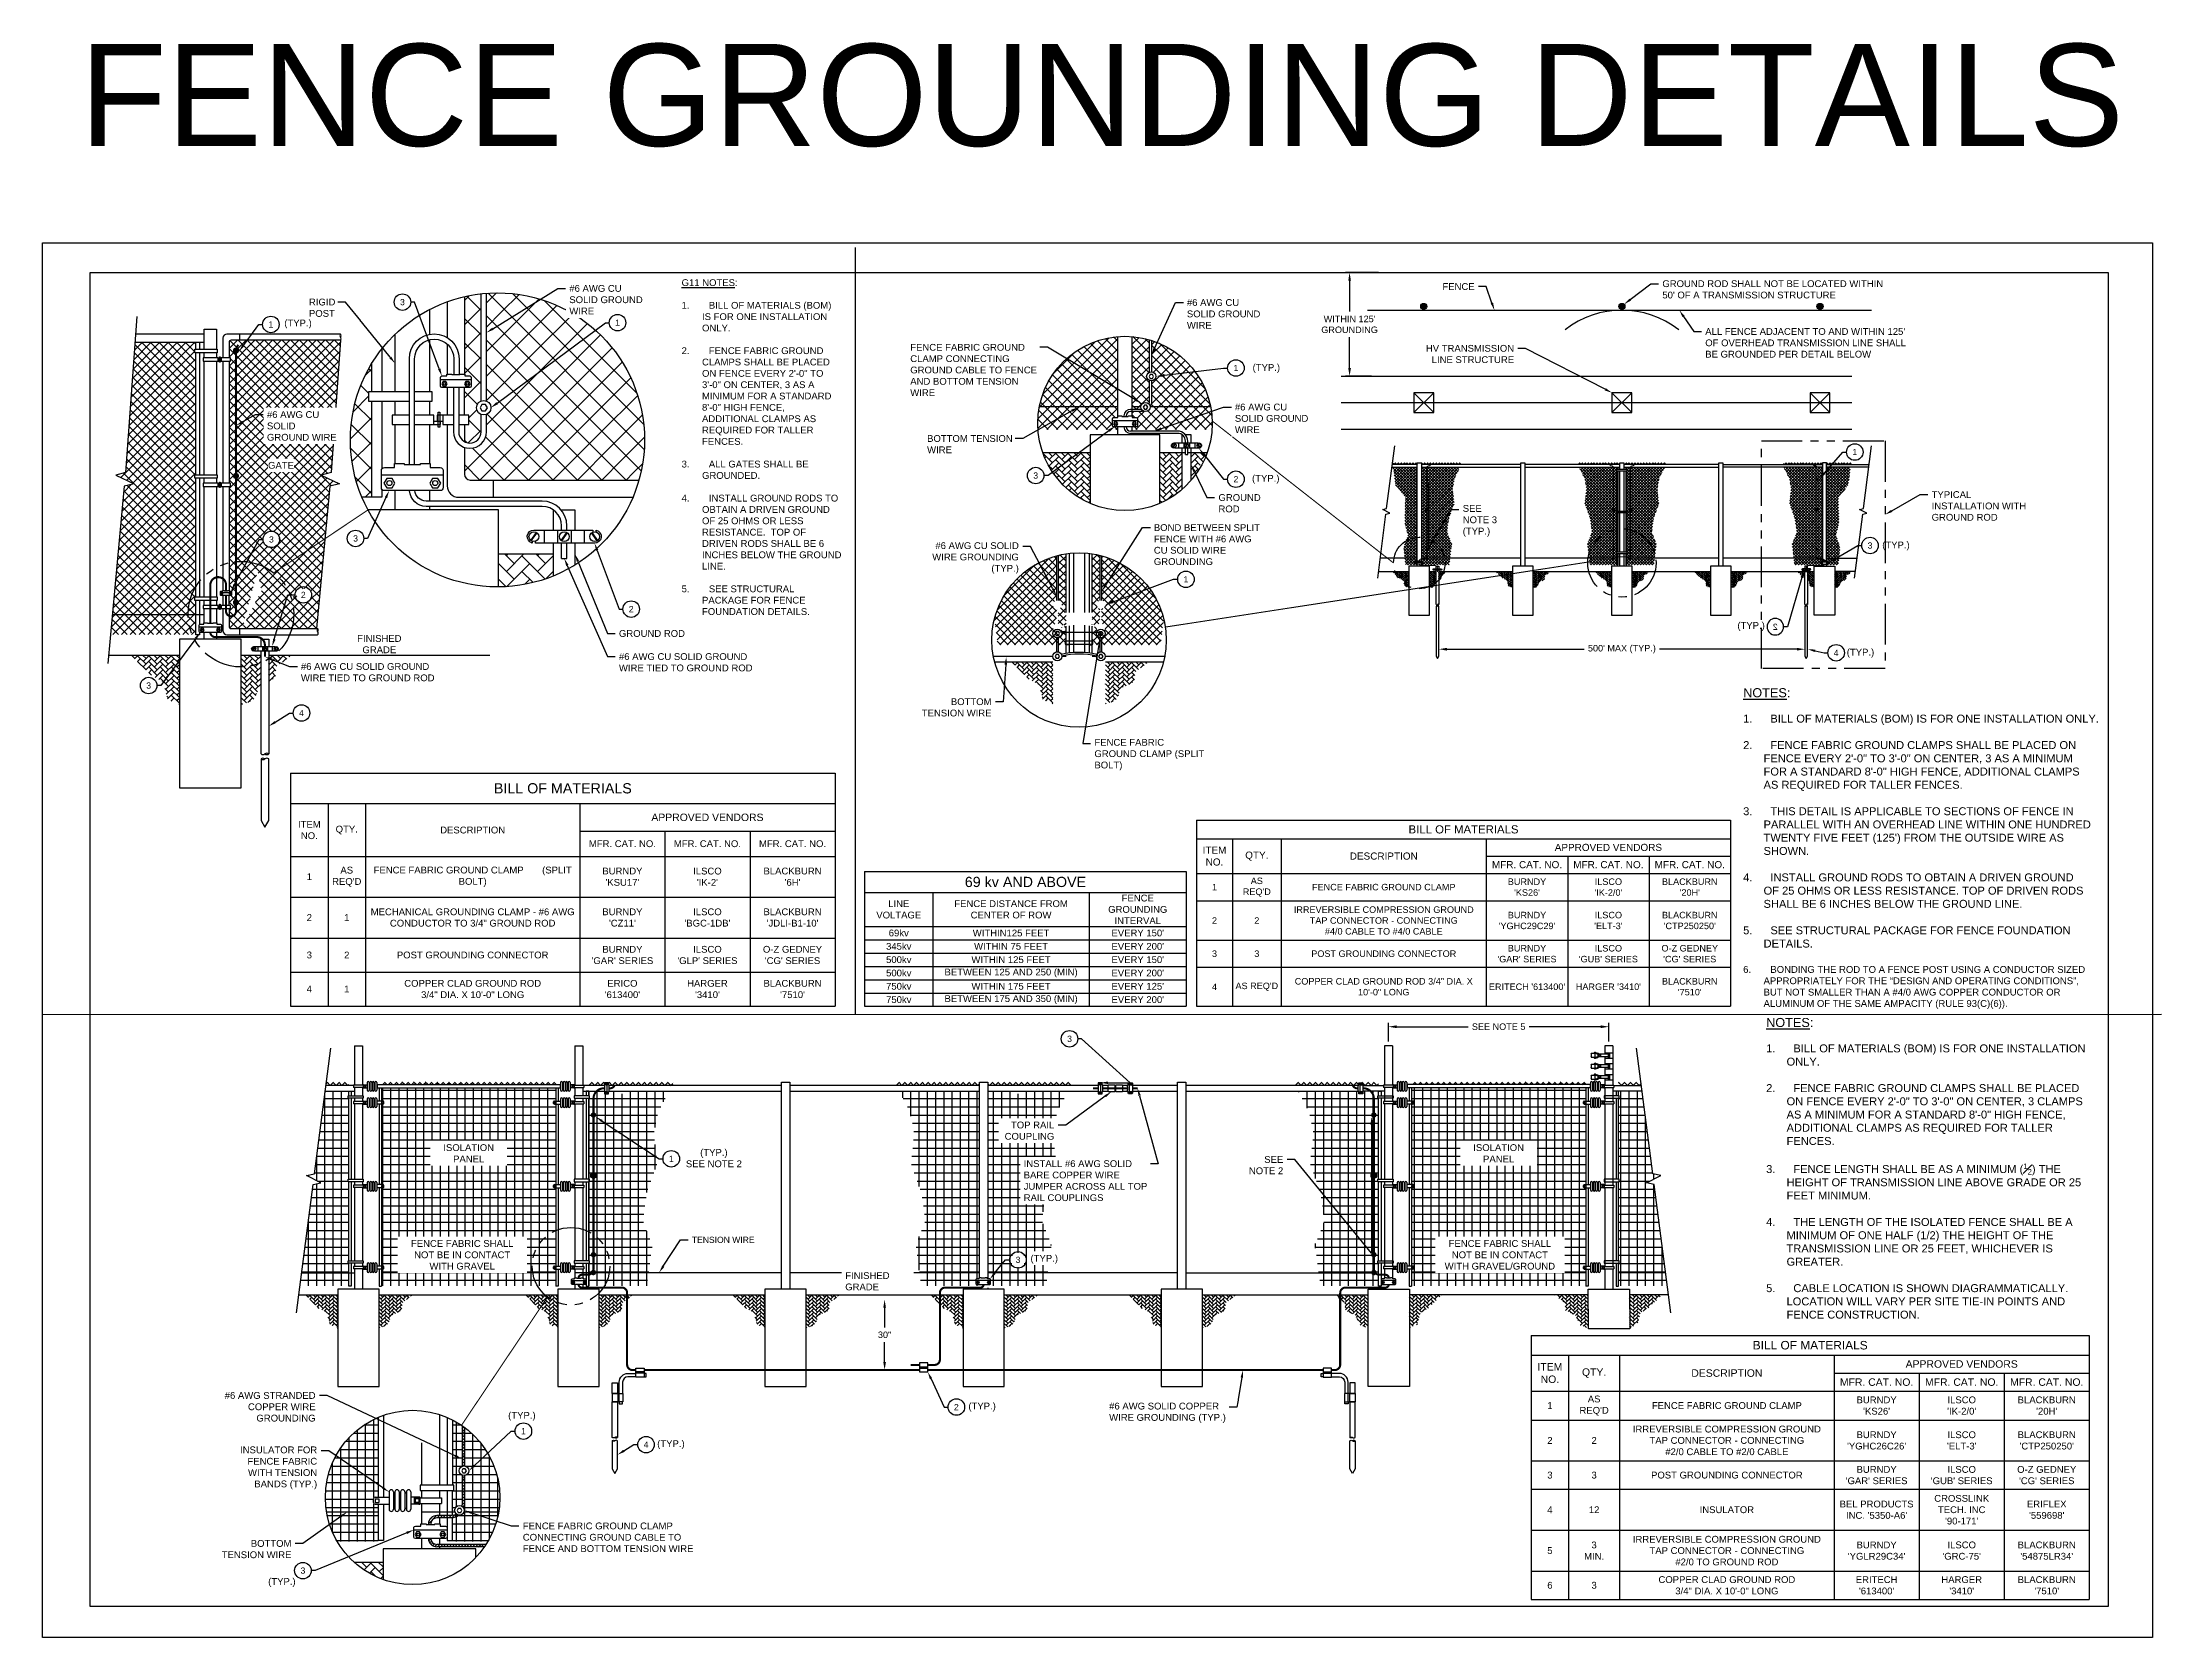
# Model space of a CAD drawing. Header units: feet. Extents: x -6 to 155, y -13 to 44.
# Drawn here: x 0 to 32.55, y 0 to 24.51 of the extents above; entities that cross this region are included whole.
import ezdxf
from ezdxf import colors
from ezdxf.entities.mleader import LeaderData, LeaderLine
from ezdxf.enums import TextEntityAlignment as Align
from ezdxf.math import Vec2, Vec3

# ---------------------------------------------------------------- set-up
doc = ezdxf.new("R2010")
doc.units = ezdxf.units.FT
doc.header["$MEASUREMENT"] = 0
doc.linetypes.add('PHANTOM2', pattern=[1.25, 0.625, -0.125, 0.125, -0.125, 0.125, -0.125])
for name, color, linetype in [('E-DETL', 7, 'Continuous'), ('G-ANNO-DIMS', 1, 'Continuous'), ('G-ANNO-TEXT', 1, 'Continuous'), ('G-BRDR', 5, 'Continuous'), ('G-DIMS', 7, 'Continuous'), ('G-TEXT', 7, 'Continuous'), ('HATCH', 9, 'Continuous')]:
    doc.layers.add(name, color=color, linetype=linetype)
doc.styles.add('NEI-A', font='arial.ttf')
doc.styles.get("Standard").update_dxf_attribs({"font": 'arial.ttf'})
doc.linetypes.add('FENCELINE', pattern='A,1,-0.2,["X",Standard,S=0.1,R=0,X=-0.05,Y=-0.05],-0.2', length=1.4)
doc.linetypes.add('TRANSMISSION_LINE', pattern='A,0.2,["X",Standard,S=0.1,R=0,X=0,Y=-0.05],0.4,-0.12,["TL",Standard,S=0.1,R=0,X=0.01,Y=-0.05],-0.3,0.335,["X",Standard,S=0.1,R=0,X=0,Y=-0.05],0.07', length=1.425)
doc.dimstyles.new('NEI-A', dxfattribs={"dimtxt": 0.1, "dimasz": 0.125, "dimexe": 0.0625, "dimexo": 0.0625, "dimgap": 0.0625, "dimtad": 0, "dimtih": 1, "dimtoh": 1, "dimdec": 4, "dimzin": 3, "dimdsep": 46, "dimlunit": 4, "dimtxsty": 'NEI-A', "dimcen": 0, "dimadec": 0, "dimazin": 0, "dimtfac": 0.75, "dimtdec": 4, "dimtofl": 0, "dimtmove": 0, "dimatfit": 3, "dimfxl": 1, "dimfrac": 1, "dimtolj": 1, "dimtzin": 0, "dimarcsym": 0})
pattern_1 = [(45, (9.710922, 17.699322), (-0.02241267, 0.02241267), []), (135, (9.710922, 17.699322), (-0.02241267, -0.02241267), [])]
pattern_2 = [(0, (-3.39403, -2.7465), (0, 0.1267852), []), (90, (-3.39403, -2.7465), (-0.1267852, 8e-18), [])]
pattern_3 = [(45, (12.855708, 17.699322), (-0.02241267, 0.02241267), []), (135, (12.855708, 17.699322), (-0.02241267, -0.02241267), [])]
pattern_4 = [(45, (-1.914984, 10.93881), (5e-18, 0.05737644), [0.1217138, -0.0405713]), (135, (-1.886296, 10.967497), (5e-18, 0.05737644), [0.1217138, -0.0405713])]
pattern_5 = [(45, (1.465955, 10.93881), (5e-18, 0.05737644), [0.1217138, -0.0405713]), (135, (1.494643, 10.967497), (5e-18, 0.05737644), [0.1217138, -0.0405713])]
pattern_6 = [(45, (-1.914984, 41.29626), (-0.04482534, 0.04482534), []), (135, (-1.914984, 41.29626), (-0.04482534, -0.04482534), [])]
pattern_7 = [(45, (4.64615, 10.93881), (5e-18, 0.05737644), [0.1217138, -0.0405713]), (135, (4.67484, 10.967497), (5e-18, 0.05737644), [0.1217138, -0.0405713])]
pattern_8 = [(45, (7.688996, 10.93881), (5e-18, 0.05737644), [0.1217138, -0.0405713]), (135, (7.717684, 10.967497), (5e-18, 0.05737644), [0.1217138, -0.0405713])]
pattern_9 = [(45, (10.73184, 10.93881), (5e-18, 0.05737644), [0.1217138, -0.0405713]), (135, (10.76053, 10.967497), (5e-18, 0.05737644), [0.1217138, -0.0405713])]
pattern_10 = [(45, (-0.81707, 10.93881), (5e-18, 0.05737644), [0.1217138, -0.04057127]), (135, (-0.788382, 10.967497), (5e-18, 0.05737644), [0.1217138, -0.04057127])]
pattern_11 = [(45, (2.56387, 10.93881), (5e-18, 0.05737644), [0.1217138, -0.04057127]), (135, (2.592557, 10.967497), (5e-18, 0.05737644), [0.1217138, -0.04057127])]
pattern_12 = [(45, (6.632667, 17.699322), (-0.02241267, 0.02241267), []), (135, (6.632667, 17.699322), (-0.02241267, -0.02241267), [])]
pattern_13 = [(45, (17.764756, 19.21844), (2e-18, 0.02868822), [0.0608569, -0.02028563]), (135, (17.7791, 19.232785), (2e-18, 0.02868822), [0.0608569, -0.02028563])]
pattern_14 = [(45, (19.354854, 19.21844), (2e-18, 0.02868822), [0.0608569, -0.02028563]), (135, (19.369198, 19.232785), (2e-18, 0.02868822), [0.0608569, -0.02028563])]
pattern_15 = [(45, (20.876276, 19.21844), (2e-18, 0.02868822), [0.0608569, -0.02028563]), (135, (20.89062, 19.232785), (2e-18, 0.02868822), [0.0608569, -0.02028563])]
pattern_16 = [(45, (22.397699, 19.21844), (2e-18, 0.02868822), [0.0608569, -0.02028563]), (135, (22.412043, 19.232785), (2e-18, 0.02868822), [0.0608569, -0.02028563])]
pattern_17 = [(45, (23.987797, 19.21844), (2e-18, 0.02868822), [0.0608569, -0.02028563]), (135, (24.00214, 19.232785), (2e-18, 0.02868822), [0.0608569, -0.02028563])]
pattern_18 = [(45, (16.14296, 34.432666), (-0.02241267, 0.02241267), []), (135, (16.14296, 34.432666), (-0.02241267, -0.02241267), [])]
pattern_19 = [(45, (-8.04486, 41.29626), (-0.04482534, 0.04482534), []), (135, (-8.04486, 41.29626), (-0.04482534, -0.04482534), [])]
pattern_20 = [(45, (0.527937, -3.829948), (-0.02241267, 0.02241267), [])]
pattern_21 = [(0, (0.52794, -3.82995), (0, 0.1267852), []), (90, (0.52794, -3.82995), (-0.1267852, 8e-18), [])]
pattern_22 = [(45, (13.009347, 34.432666), (-0.02241267, 0.02241267), []), (135, (13.009347, 34.432666), (-0.02241267, -0.02241267), [])]
pattern_23 = [(45, (-21.19401, 18.35371), (-0.05717611, 0.05717611), []), (135, (-21.19401, 18.35371), (-0.05717611, -0.05717611), [])]
pattern_24 = [(45, (7.289497, 22.22908), (6e-18, 0.07318542), [0.1552497, -0.0517499]), (135, (7.32609, 22.26567), (6e-18, 0.07318542), [0.1552497, -0.0517499])]
pattern_25 = [(45, (-32.5292, 22.67226), (-0.07589668, 0.07589668), []), (135, (-32.5292, 22.67226), (-0.07589668, -0.07589668), [])]
pattern_26 = [(45, (5.16771, 27.8165), (8e-18, 0.09714775), [0.2060815, -0.0686938]), (135, (5.216285, 27.86507), (8e-18, 0.09714775), [0.2060815, -0.0686938])]
pattern_27 = [(45, (-7.57382, 23.60806), (7e-18, 0.08606466), [0.1825707, -0.0608569]), (135, (-7.53079, 23.65109), (7e-18, 0.08606466), [0.1825707, -0.0608569])]

msp = doc.modelspace()

# ---------------------------------------------------------------- texts
at = {"layer": 'Defpoints', "color": 1, "insert": (16.27207, 22.90031), "char_height": 1.5681818, "attachment_point": 8, "style": 'NEI-A'}
msp.add_mtext('FENCE GROUNDING DETAILS', dxfattribs=at)
at = {"layer": 'G-ANNO-TEXT', "char_height": 0.10454545, "attachment_point": 1, "style": 'NEI-A'}
for s, insert, width in [('{\\LG11 NOTES}:\\P\\pxi-2,l2;\\P\\pi-3,l3;1.^IBILL OF MATERIALS (BOM) IS FOR ONE INSTALLATION ONLY.\\P\\pi0,l0;\\P\\pi-3,l3;2.^IFENCE FABRIC GROUND CLAMPS SHALL BE PLACED ON FENCE EVERY 2\'-0" TO 3\'-0" ON CENTER, 3 AS A MINIMUM FOR A STANDARD 8\'-0" HIGH FENCE, ADDITIONAL CLAMPS AS REQUIRED FOR TALLER FENCES.^J\\P3.^IALL GATES SHALL BE GROUNDED.\\P\\pi0,l0;\\P\\pi-3,l3;4.^IINSTALL GROUND RODS TO OBTAIN A DRIVEN GROUND OF 25 OHMS OR LESS RESISTANCE.  TOP OF DRIVEN RODS SHALL BE 6 INCHES BELOW THE GROUND LINE.\\P\\pi0,l0;\\P\\pi-3,l3;5.^ISEE STRUCTURAL PACKAGE FOR FENCE FOUNDATION DETAILS.', (9.81821, 20.87417), 2.4661884), ('\\A1;{\\H1.3333x;\\LNOTES\\l:\\P\\pxi-2,l2;}\\P\\pi-3,l3;{\\H1.1667x;1.^IBILL OF MATERIALS (BOM) IS FOR ONE INSTALLATION ONLY.\\P\\P2.^IFENCE FABRIC GROUND CLAMPS SHALL BE PLACED ON FENCE EVERY 2\'-0" TO 3\'-0" ON CENTER, 3 AS A MINIMUM FOR A STANDARD 8\'-0" HIGH FENCE, ADDITIONAL CLAMPS AS REQUIRED FOR TALLER FENCES.\\P\\pi0,l0;\\P\\pi-3,l3;3.^ITHIS DETAIL IS APPLICABLE TO SECTIONS OF FENCE IN PARALLEL WITH AN OVERHEAD LINE WITHIN ONE HUNDRED TWENTY FIVE FEET (125\') FROM THE OUTSIDE WIRE AS SHOWN.\\P\\pi0,l0;\\P\\pi-3,l3;4.^IINSTALL GROUND RODS TO OBTAIN A DRIVEN GROUND OF 25 OHMS OR LESS RESISTANCE. TOP OF DRIVEN RODS SHALL BE 6 INCHES BELOW THE GROUND LINE.^J\\P\\A0;5.^ISEE STRUCTURAL PACKAGE FOR FENCE FOUNDATION DETAILS.\\P\\pi0,l0;\\P\\pi-3,l3;\\H0.85712x;6.^IBONDING THE ROD TO A FENCE POST USING A CONDUCTOR SIZED APPROPRIATELY FOR THE “DESIGN AND OPERATING CONDITIONS”, BUT NOT SMALLER THAN A #4/0 AWG COPPER CONDUCTOR OR ALUMINUM OF THE SAME AMPACITY (RULE 93(C)(6)).}', (26.12353, 14.59004), 5.3410927), ('\\A1;{\\H1.3333x;\\LNOTES\\l:\\P\\pxi-2,l2;}\\P\\pi-3,l3;{\\H1.1667x;1.^IBILL OF MATERIALS (BOM) IS FOR ONE INSTALLATION ONLY.\\P\\P2.^IFENCE FABRIC GROUND CLAMPS SHALL BE PLACED ON FENCE EVERY 2\'-0" TO 3\'-0" ON CENTER, 3 CLAMPS AS A MINIMUM FOR A STANDARD 8\'-0" HIGH FENCE, ADDITIONAL CLAMPS AS REQUIRED FOR TALLER FENCES.\\P\\P3.^IFENCE LENGTH SHALL BE AS A MINIMUM (\\H0.7x;\\S1#2;\\H1.4286x;) THE HEIGHT OF TRANSMISSION LINE ABOVE GRADE OR 25 FEET MINIMUM.^J\\P4.^ITHE LENGTH OF THE ISOLATED FENCE SHALL BE A MINIMUM OF ONE HALF (1/2) THE HEIGHT OF THE TRANSMISSION LINE OR 25 FEET, WHICHEVER IS GREATER.\\P\\P5.^ICABLE LOCATION IS SHOWN DIAGRAMMATICALLY. LOCATION WILL VARY PER SITE TIE-IN POINTS AND FENCE CONSTRUCTION.}', (26.47657, 9.52241), 5.0712987)]:
    msp.add_mtext(s, dxfattribs=dict(at, insert=insert, width=width))
at = {"layer": 'G-ANNO-TEXT', "char_height": 0.104545, "style": 'NEI-A'}
for s, width, insert, attachment_point in [('(TYP.)', 0.35387, (28.25953, 16.77574), 4), ('(TYP.)', 0.35387, (26.03465, 15.53805), 4), ('(TYP.)', 0.35387, (27.71487, 15.12793), 4), ('(TYP.)\\PSEE NOTE 2', 1.246777, (10.31418, 7.3677), 5), ('(TYP.)', 0.35387, (14.22323, 3.54285), 4), ('(TYP.)', 0.35387, (7.15393, 3.40002), 4), ('(TYP.)', 0.35387, (9.44337, 2.96588), 4), ('(TYP.)', 0.35387, (3.46776, 0.84714), 4)]:
    msp.add_mtext_dynamic_manual_height_columns(s, width=width, gutter_width=0.51456, heights=[0], dxfattribs=dict(at, insert=insert, attachment_point=attachment_point))

# ---------------------------------------------------------------- blocks, each defined once
blk = doc.blocks.new('_TagCircle')
at = {"color": 0, "linetype": 'ByBlock', "lineweight": -2, "transparency": 16777216}
blk.add_circle((0, 0), 0.125, dxfattribs=at)
at = {"color": 0, "transparency": 16777216, "style": 'NEI-A'}
blk.add_attdef('TAGNUMBER', text='', height=0.09375, dxfattribs=at).set_placement((0, -0.046875), align=Align.CENTER)
blk = doc.blocks.new('*D9')
at = {"layer": 'Defpoints', "color": 0, "transparency": 16777216}
for p in [(24.062, 9.388), (20.674, 9.096), (24.062, 9.096)]:
    blk.add_point(p, dxfattribs=at)
at = {"layer": 'G-ANNO-DIMS', "color": 0, "lineweight": -2, "transparency": 16777216}
for p, q in [((20.674, 9.159), (20.674, 9.45)), ((24.062, 9.159), (24.062, 9.45)), ((20.799, 9.388), (21.9, 9.388)), ((23.937, 9.388), (22.836, 9.388))]:
    blk.add_line(p, q, dxfattribs=at)
at = {"layer": 'G-ANNO-DIMS', "color": 0, "transparency": 16777216}
for points in [[(20.799, 9.409), (20.799, 9.367), (20.674, 9.388)], [(23.937, 9.409), (23.937, 9.367), (24.062, 9.388)]]:
    blk.add_solid(points, dxfattribs=at)
at = {"layer": 'G-ANNO-DIMS', "color": 0, "transparency": 16777216, "insert": (22.368, 9.388), "char_height": 0.1, "attachment_point": 5, "style": 'NEI-A'}
blk.add_mtext('\\A1;SEE NOTE 5', dxfattribs=at)
blk = doc.blocks.new('*D10')
at = {"layer": 'Defpoints', "color": 0, "transparency": 16777216}
for p in [(12.936, 5.194), (12.936, 4.113), (12.936, 4.113)]:
    blk.add_point(p, dxfattribs=at)
at = {"layer": 'G-DIMS', "color": 0, "lineweight": -2, "transparency": 16777216}
for p, q in [((12.936, 5.069), (12.936, 4.767)), ((12.936, 4.238), (12.936, 4.54))]:
    blk.add_line(p, q, dxfattribs=at)
at = {"layer": 'G-DIMS', "color": 0, "transparency": 16777216}
for points in [[(12.916, 5.069), (12.957, 5.069), (12.936, 5.194)], [(12.916, 4.238), (12.957, 4.238), (12.936, 4.113)]]:
    blk.add_solid(points, dxfattribs=at)
at = {"layer": 'G-DIMS', "color": 0, "transparency": 16777216, "insert": (12.936, 4.653), "char_height": 0.1, "attachment_point": 5, "style": 'NEI-A'}
blk.add_mtext('\\A1;30"', dxfattribs=at)
blk = doc.blocks.new('*D12')
at = {"layer": 'Defpoints', "color": 0, "transparency": 16777216}
for p in [(20.078, 20.977), (20.586, 20.977), (20.478, 19.383)]:
    blk.add_point(p, dxfattribs=at)
at = {"layer": 'G-ANNO-DIMS', "color": 0, "lineweight": -2, "transparency": 16777216}
for p, q in [((20.524, 20.977), (20.016, 20.977)), ((20.078, 20.852), (20.078, 20.378)), ((20.078, 19.508), (20.078, 19.982)), ((20.416, 19.383), (20.016, 19.383))]:
    blk.add_line(p, q, dxfattribs=at)
at = {"layer": 'G-ANNO-DIMS', "color": 0, "transparency": 16777216}
for points in [[(20.058, 20.852), (20.099, 20.852), (20.078, 20.977)], [(20.058, 19.508), (20.099, 19.508), (20.078, 19.383)]]:
    blk.add_solid(points, dxfattribs=at)
at = {"layer": 'G-ANNO-DIMS', "color": 0, "transparency": 16777216, "insert": (20.078, 20.18), "char_height": 0.1, "attachment_point": 5, "style": 'NEI-A'}
blk.add_mtext("\\A1;WITHIN 125' \\PGROUNDING", dxfattribs=at)
blk = doc.blocks.new('*D13')
at = {"layer": 'Defpoints', "color": 0, "transparency": 16777216}
for p in [(21.448, 15.189), (27.073, 15.189), (27.073, 15.189)]:
    blk.add_point(p, dxfattribs=at)
at = {"layer": 'G-ANNO-TEXT', "color": 0, "lineweight": -2, "transparency": 16777216}
for p, q in [((21.573, 15.189), (23.682, 15.189)), ((26.948, 15.189), (24.84, 15.189))]:
    blk.add_line(p, q, dxfattribs=at)
at = {"layer": 'G-ANNO-TEXT', "color": 0, "transparency": 16777216}
for points in [[(21.573, 15.21), (21.573, 15.168), (21.448, 15.189)], [(26.948, 15.21), (26.948, 15.168), (27.073, 15.189)]]:
    blk.add_solid(points, dxfattribs=at)
at = {"layer": 'G-ANNO-TEXT', "color": 0, "transparency": 16777216, "insert": (24.261, 15.189), "char_height": 0.1, "attachment_point": 5, "style": 'NEI-A'}
blk.add_mtext("\\A1;500' MAX (TYP.)", dxfattribs=at)
blk = doc.blocks.new('*T8')
at = {"layer": 'G-ANNO-TEXT', "color": 0, "linetype": 'ByBlock', "lineweight": -2, "transparency": 16777216}
for p, q in [((0, 0), (8.364, 0)), ((0, 0), (0, -3.58)), ((8.364, 0), (8.364, -3.58)), ((0, -0.47), (8.364, -0.47)), ((0.575, -0.47), (0.575, -3.58)), ((1.15, -0.47), (1.15, -3.58)), ((4.443, -0.47), (4.443, -3.58)), ((4.443, -0.891), (8.364, -0.891)), ((5.75, -0.891), (5.75, -3.58)), ((7.057, -0.891), (7.057, -3.58)), ((0, -1.281), (8.364, -1.281)), ((0, -1.906), (8.364, -1.906)), ((0, -2.535), (8.364, -2.535)), ((0, -3.058), (8.364, -3.058)), ((0, -3.58), (8.364, -3.58))]:
    blk.add_line(p, q, dxfattribs=at)
at = {"layer": 'G-ANNO-TEXT', "color": 0, "transparency": 16777216, "attachment_point": 5, "style": 'NEI-A'}
for s, insert, char_height, width in [('BILL OF MATERIALS', (4.182, -0.235), 0.15682, 8.23818), ('APPROVED VENDORS', (6.403, -0.681), 0.11435, 3.795), ('ITEM\\PNO.', (0.288, -0.876), 0.1045, 0.44955), ('QTY.', (0.863, -0.876), 0.1045, 0.44955), ('DESCRIPTION', (2.797, -0.876), 0.10455, 3.16773), ('MFR. CAT. NO.', (5.097, -1.086), 0.10455, 1.24148), ('MFR. CAT. NO.', (6.403, -1.086), 0.10455, 1.24148), ('MFR. CAT. NO.', (7.71, -1.086), 0.10455, 1.24148), ('1', (0.288, -1.593), 0.105, 0.50966), ("AS\\PREQ'D", (0.863, -1.593), 0.1045, 0.50966), ('FENCE FABRIC GROUND CLAMP       (SPLIT BOLT)', (2.797, -1.593), 0.10455, 3.22784), ("BURNDY\\P'KSU17'", (5.097, -1.593), 0.1045, 1.24148), ("ILSCO\\P'IK-2'", (6.403, -1.593), 0.1045, 1.24148), ("BLACKBURN\\P'6H'", (7.71, -1.593), 0.1045, 1.24148), ('2', (0.288, -2.22), 0.105, 0.50966), ('1', (0.863, -2.22), 0.105, 0.50966), ('\\A1;MECHANICAL GROUNDING CLAMP - #6 AWG CONDUCTOR TO 3/4" GROUND ROD', (2.797, -2.22), 0.10455, 3.22784), ("BURNDY\\P'CZ11'", (5.097, -2.22), 0.1045, 1.24148), ("ILSCO\\P'BGC-1DB'", (6.403, -2.22), 0.1045, 1.24148), ("BLACKBURN\\P'JDLI-B1-10'", (7.71, -2.22), 0.10455, 1.24148), ('3', (0.288, -2.796), 0.105, 0.50966), ('2', (0.863, -2.796), 0.105, 0.50966), ('POST GROUNDING CONNECTOR', (2.797, -2.796), 0.10455, 3.22784), ("BURNDY\\P'GAR' SERIES", (5.097, -2.796), 0.10455, 1.24148), ("ILSCO\\P'GLP' SERIES", (6.403, -2.796), 0.10455, 1.24148), ("O-Z GEDNEY\\P'CG' SERIES", (7.71, -2.796), 0.10455, 1.24148), ('\\A1;COPPER CLAD GROUND ROD\\P3/4" DIA. X 10\'-0" LONG', (2.797, -3.319), 0.10455, 3.22784), ("ERICO\\P'613400'", (5.097, -3.319), 0.1045, 1.24148), ("HARGER\\P'3410'", (6.403, -3.319), 0.1045, 1.24148), ("BLACKBURN\\P'7510'", (7.71, -3.319), 0.1045, 1.24148), ('4', (0.288, -3.319), 0.105, 0.50966), ('1', (0.863, -3.319), 0.105, 0.50966)]:
    blk.add_mtext(s, dxfattribs=dict(at, insert=insert, char_height=char_height, width=width))
blk = doc.blocks.new('*T5')
at = {"layer": 'G-ANNO-TEXT', "color": 0, "linetype": 'ByBlock', "lineweight": -2, "transparency": 16777216}
for p, q in [((0, 0), (4.94, 0)), ((0, 0), (0, -2.07)), ((4.94, 0), (4.94, -2.07)), ((0, -0.32), (4.94, -0.32)), ((1.047, -0.32), (1.047, -2.07)), ((3.45, -0.32), (3.45, -2.07)), ((0, -0.842), (4.94, -0.842)), ((0, -1.047), (4.94, -1.047)), ((0, -1.251), (4.94, -1.251)), ((0, -1.456), (4.94, -1.456)), ((0, -1.661), (4.94, -1.661)), ((0, -1.866), (4.94, -1.866)), ((0, -2.07), (4.94, -2.07))]:
    blk.add_line(p, q, dxfattribs=at)
at = {"layer": 'G-ANNO-TEXT', "color": 0, "transparency": 16777216, "attachment_point": 5, "style": 'NEI-A'}
for s, insert, char_height, width in [('69 kv AND ABOVE', (2.47, -0.16), 0.15682, 4.87483), ('LINE VOLTAGE', (0.524, -0.581), 0.10455, 0.98216), ('FENCE DISTANCE FROM CENTER OF ROW', (2.249, -0.581), 0.10455, 2.33683), ('FENCE GROUNDING INTERVAL', (4.195, -0.581), 0.10455, 1.42517), ('69kv', (0.524, -0.944), 0.1045, 0.98216), ('WITHIN125 FEET', (2.249, -0.944), 0.10455, 2.33683), ("EVERY 150'", (4.195, -0.944), 0.1045, 1.42517), ('345kv', (0.524, -1.149), 0.1045, 0.98216), ('500kv', (0.524, -1.354), 0.1045, 0.98216), ('WITHIN 125 FEET', (2.249, -1.354), 0.10455, 2.33683), ('WITHIN 75 FEET', (2.249, -1.149), 0.10455, 2.33683), ("EVERY 200'", (4.195, -1.149), 0.1045, 1.42517), ("EVERY 150'", (4.195, -1.354), 0.1045, 1.42517), ('500kv', (0.524, -1.559), 0.1045, 0.98216), ('BETWEEN 125 AND 250 (MIN)', (2.249, -1.559), 0.10455, 2.33683), ("EVERY 200'", (4.195, -1.559), 0.1045, 1.42517), ('750kv', (0.524, -1.763), 0.1045, 0.98216), ('750kv', (0.524, -1.968), 0.1045, 0.98216), ('BETWEEN 175 AND 350 (MIN)', (2.249, -1.968), 0.10455, 2.33683), ('WITHIN 175 FEET', (2.249, -1.763), 0.10455, 2.33683), ("EVERY 125'", (4.195, -1.763), 0.1045, 1.42517), ("EVERY 200'", (4.195, -1.968), 0.1045, 1.42517)]:
    blk.add_mtext(s, dxfattribs=dict(at, insert=insert, char_height=char_height, width=width))
blk = doc.blocks.new('*T6')
at = {"layer": 'G-ANNO-TEXT', "color": 0, "linetype": 'ByBlock', "lineweight": -2, "transparency": 16777216}
for p, q in [((0, 0), (8.573, 0)), ((0, 0), (0, -4.057)), ((8.573, 0), (8.573, -4.057)), ((0, -0.3), (8.573, -0.3)), ((0.575, -0.3), (0.575, -4.057)), ((1.359, -0.3), (1.359, -4.057)), ((4.652, -0.3), (4.652, -4.057)), ((4.652, -0.578), (8.573, -0.578)), ((5.959, -0.578), (5.959, -4.057)), ((7.266, -0.578), (7.266, -4.057)), ((0, -0.856), (8.573, -0.856)), ((0, -1.299), (8.573, -1.299)), ((0, -1.928), (8.573, -1.928)), ((0, -2.364), (8.573, -2.364)), ((0, -2.991), (8.573, -2.991)), ((0, -3.62), (8.573, -3.62)), ((0, -4.057), (8.573, -4.057))]:
    blk.add_line(p, q, dxfattribs=at)
at = {"layer": 'G-ANNO-TEXT', "color": 0, "transparency": 16777216, "attachment_point": 5, "style": 'NEI-A'}
for s, insert, char_height, width in [('BILL OF MATERIALS', (4.286, -0.15), 0.13068, 8.44727), ('ITEM\\PNO.', (0.288, -0.578), 0.1144, 0.44955), ('QTY.', (0.967, -0.578), 0.1144, 0.65864), ('DESCRIPTION', (3.006, -0.578), 0.11437, 3.16773), ('APPROVED VENDORS', (6.613, -0.439), 0.11437, 3.795), ("AS\\PREQ'D", (0.967, -1.077), 0.1045, 0.71875), ('MFR. CAT. NO.', (5.306, -0.717), 0.11437, 1.24148), ("BURNDY\\P'KS26'", (5.306, -1.077), 0.1045, 1.24148), ('MFR. CAT. NO.', (6.613, -0.717), 0.11437, 1.24148), ("ILSCO\\P'IK-2/0'", (6.613, -1.077), 0.1045, 1.24148), ('MFR. CAT. NO.', (7.919, -0.717), 0.11437, 1.24148), ("BLACKBURN\\P'20H'", (7.919, -1.077), 0.1045, 1.24148), ('1', (0.288, -1.077), 0.105, 0.50966), ('FENCE FABRIC GROUND CLAMP', (3.006, -1.077), 0.10455, 3.22784), ('2', (0.288, -1.613), 0.105, 0.50966), ('2', (0.967, -1.613), 0.105, 0.71875), ('\\A1;IRREVERSIBLE COMPRESSION GROUND\\PTAP CONNECTOR - CONNECTING\\P#2/0 CABLE TO #2/0 CABLE', (3.006, -1.613), 0.10455, 3.22784), ("BURNDY\\P'YGHC26C26'", (5.306, -1.613), 0.10455, 1.24148), ("ILSCO\\P'ELT-3'", (6.613, -1.613), 0.1045, 1.24148), ("BLACKBURN\\P'CTP250250'", (7.919, -1.613), 0.10455, 1.24148), ('3', (0.288, -2.146), 0.105, 0.50966), ('3', (0.967, -2.146), 0.105, 0.71875), ('POST GROUNDING CONNECTOR', (3.006, -2.146), 0.10455, 3.22784), ("BURNDY\\P'GAR' SERIES", (5.306, -2.146), 0.10455, 1.24148), ("ILSCO\\P'GUB' SERIES", (6.613, -2.146), 0.10455, 1.24148), ("O-Z GEDNEY\\P'CG' SERIES", (7.919, -2.146), 0.10455, 1.24148), ("BEL PRODUCTS INC. '5350-A6'", (5.306, -2.678), 0.10455, 1.24148), ("CROSSLINK TECH. INC\\P'90-171'", (6.613, -2.678), 0.10455, 1.24148), ("ERIFLEX\\P'559698'", (7.919, -2.678), 0.1045, 1.24148), ('4', (0.288, -2.678), 0.105, 0.50966), ('12', (0.967, -2.678), 0.1045, 0.71875), ('INSULATOR', (3.006, -2.678), 0.1045, 3.22784), ('5', (0.288, -3.306), 0.105, 0.50966), ('3\\PMIN.', (0.967, -3.306), 0.1045, 0.71875), ('\\A1;IRREVERSIBLE COMPRESSION GROUND\\PTAP CONNECTOR - CONNECTING\\P#2/0 TO GROUND ROD', (3.006, -3.306), 0.10455, 3.22784), ("BURNDY\\P'YGLR29C34'", (5.306, -3.306), 0.10455, 1.24148), ("ILSCO\\P'GRC-75'", (6.613, -3.306), 0.1045, 1.24148), ("BLACKBURN\\P'54875LR34'", (7.919, -3.306), 0.10455, 1.24148), ('6', (0.288, -3.839), 0.105, 0.50966), ('3', (0.967, -3.839), 0.105, 0.71875), ('\\A1;COPPER CLAD GROUND ROD \\P3/4" DIA. X 10\'-0" LONG', (3.006, -3.839), 0.10455, 3.22784), ("ERITECH\\P'613400'", (5.306, -3.839), 0.1045, 1.24148), ("HARGER\\P'3410'", (6.613, -3.839), 0.1045, 1.24148), ("BLACKBURN\\P'7510'", (7.919, -3.839), 0.1045, 1.24148)]:
    blk.add_mtext(s, dxfattribs=dict(at, insert=insert, char_height=char_height, width=width))
blk = doc.blocks.new('*T7')
at = {"layer": 'G-ANNO-TEXT', "color": 0, "linetype": 'ByBlock', "lineweight": -2, "transparency": 16777216}
for p, q in [((0, 0), (8.2, 0)), ((0, 0), (0, -2.861)), ((8.2, 0), (8.2, -2.861)), ((0, -0.287), (8.2, -0.287)), ((0.55, -0.287), (0.55, -2.861)), ((1.3, -0.287), (1.3, -2.861)), ((4.45, -0.287), (4.45, -2.861)), ((4.45, -0.553), (8.2, -0.553)), ((5.7, -0.553), (5.7, -2.861)), ((6.95, -0.553), (6.95, -2.861)), ((0, -0.818), (8.2, -0.818)), ((0, -1.242), (8.2, -1.242)), ((0, -1.844), (8.2, -1.844)), ((0, -2.261), (8.2, -2.261)), ((0, -2.861), (8.2, -2.861))]:
    blk.add_line(p, q, dxfattribs=at)
at = {"layer": 'G-ANNO-TEXT', "color": 0, "transparency": 16777216, "attachment_point": 5, "style": 'NEI-A'}
for s, insert, char_height, width in [('BILL OF MATERIALS', (4.1, -0.143), 0.125, 8.08), ('ITEM\\PNO.', (0.275, -0.553), 0.1094, 0.43), ('QTY.', (0.925, -0.553), 0.1094, 0.63), ('DESCRIPTION', (2.875, -0.553), 0.1094, 3.03), ('MFR. CAT. NO.', (5.075, -0.685), 0.1094, 1.13), ('APPROVED VENDORS', (6.325, -0.42), 0.1094, 3.63), ('MFR. CAT. NO.', (6.325, -0.685), 0.1094, 1.13), ('MFR. CAT. NO.', (7.575, -0.685), 0.1094, 1.13), ("AS\\PREQ'D", (0.925, -1.03), 0.1, 0.63), ("BURNDY\\P'KS26'", (5.075, -1.03), 0.1, 1.13), ("ILSCO\\P'IK-2/0'", (6.325, -1.03), 0.1, 1.13), ("BLACKBURN\\P'20H'", (7.575, -1.03), 0.1, 1.13), ('1', (0.275, -1.03), 0.1, 0.43), ('FENCE FABRIC GROUND CLAMP', (2.875, -1.03), 0.1, 3.03), ('2', (0.275, -1.543), 0.1, 0.43), ('2', (0.925, -1.543), 0.1, 0.63), ('\\A1;IRREVERSIBLE COMPRESSION GROUND\\PTAP CONNECTOR - CONNECTING\\P#4/0 CABLE TO #4/0 CABLE', (2.875, -1.543), 0.1, 3.03), ("BURNDY\\P'YGHC29C29'", (5.075, -1.543), 0.1, 1.13), ("ILSCO\\P'ELT-3'", (6.325, -1.543), 0.1, 1.13), ("BLACKBURN\\P'CTP250250'", (7.575, -1.543), 0.1, 1.13), ("BURNDY\\P'GAR' SERIES", (5.075, -2.053), 0.1, 1.13), ("ILSCO\\P'GUB' SERIES", (6.325, -2.053), 0.1, 1.13), ("O-Z GEDNEY\\P'CG' SERIES", (7.575, -2.053), 0.1, 1.13), ('3', (0.275, -2.053), 0.1, 0.43), ('3', (0.925, -2.053), 0.1, 0.63), ('POST GROUNDING CONNECTOR', (2.875, -2.053), 0.1, 3.03), ('4', (0.275, -2.561), 0.1, 0.43), ("AS REQ'D", (0.925, -2.561), 0.1, 0.63), ('\\A1;COPPER CLAD GROUND ROD 3/4" DIA. X 10\'-0" LONG', (2.875, -2.561), 0.1, 3.03), ("ERITECH '613400'", (5.075, -2.561), 0.1, 1.13), ("HARGER '3410'", (6.325, -2.561), 0.1, 1.13), ("BLACKBURN '7510'", (7.575, -2.561), 0.1, 1.13)]:
    blk.add_mtext(s, dxfattribs=dict(at, insert=insert, char_height=char_height, width=width))

# ---------------------------------------------------------------- dimensions: what is measured, and where the dimension line sits
at = {"layer": 'G-ANNO-DIMS'}
dim = msp.add_linear_dim(base=(20.07838, 20.97658), p1=(20.47818, 19.38349), p2=(20.58607, 20.97658), angle=90, text="WITHIN 125' \\PGROUNDING", dimstyle='NEI-A', dxfattribs=at)
dim.commit()
dim.dimension.update_dxf_attribs({"geometry": '*D12', "text_midpoint": (20.07838, 20.18004)})
dim = msp.add_linear_dim(base=(24.06186, 9.38781), p1=(20.6737, 9.09643), p2=(24.06186, 9.09643), text='SEE NOTE 5', dimstyle='NEI-A', dxfattribs=at)
dim.commit()
dim.dimension.update_dxf_attribs({"geometry": '*D9', "text_midpoint": (22.36778, 9.38781)})
at = {"layer": 'G-ANNO-TEXT'}
dim = msp.add_linear_dim(base=(27.07317, 15.18919), p1=(21.44832, 15.18919), p2=(27.07317, 15.18919), text="500' MAX (TYP.)", dimstyle='NEI-A', dxfattribs=at)
dim.commit()
dim.dimension.update_dxf_attribs({"geometry": '*D13', "text_midpoint": (24.26075, 15.18919)})
at = {"layer": 'G-DIMS'}
dim = msp.add_linear_dim(base=(12.93646, 4.1125), p1=(12.93646, 5.19443), p2=(12.93646, 4.1125), angle=90, text='30"', dimstyle='NEI-A', dxfattribs=at)
dim.commit()
dim.dimension.update_dxf_attribs({"geometry": '*D10', "text_midpoint": (12.93646, 4.65346)})

# ---------------------------------------------------------------- hatches: boundary and pattern name
at = {"layer": 'E-DETL', "linetype": 'Continuous'}
h = msp.add_hatch(dxfattribs=at)
h.set_pattern_fill('ANSI37', color=9, scale=2.118465)
h.set_pattern_definition([(45, (33.68314, -33.51666), (-0.1872476, 0.1872476), []), (135, (33.68314, -33.51666), (-0.1872476, -0.1872476), [])])
h.paths.add_polyline_path([(5.05819, 18.99499), (5.01582, 18.99499), (5.01582, 19.14933), (5.05819, 19.14933), (5.05819, 19.57738, 0.13720084), (4.73035, 18.40514, 0.10046726), (4.90919, 17.52408), (5.05819, 17.52408)])
edge = h.paths.add_edge_path()
edge.add_arc((6.77862, 18.90004), 0.11165, 111.308282, 248.691718)
edge.add_line((6.73805, 18.79602), (6.73805, 18.52817))
edge.add_arc((6.56677, 18.52817), 0.17128, -119.334642, 0, ccw=False)
edge.add_line((6.48286, 18.37886), (6.48286, 18.64343))
edge.add_line((6.48286, 18.64343), (6.54907, 18.64343))
edge.add_line((6.54907, 18.64343), (6.54907, 18.78314))
edge.add_line((6.54907, 18.78314), (6.48286, 18.78314))
edge.add_line((6.48286, 18.78314), (6.48286, 19.20939))
edge.add_line((6.48286, 19.20939), (6.56509, 19.20939))
edge.add_arc((6.56509, 19.23174), 0.02234, 270, 360)
edge.add_line((6.58743, 19.23174), (6.58743, 19.36492))
edge.add_arc((6.56509, 19.36492), 0.02234, 0, 90)
edge.add_line((6.56509, 19.38726), (6.48783, 19.38726))
edge.add_line((6.48783, 19.38726), (6.48783, 19.41697))
edge.add_line((6.48783, 19.41697), (6.48286, 19.41697))
edge.add_line((6.48286, 19.41697), (6.48286, 20.60718))
edge.add_arc((6.99005, 18.40514), 2.2597, 96.402893, 102.970411, ccw=False)
edge.add_line((6.73805, 20.65074), (6.73805, 19.00405))
edge = h.paths.add_edge_path()
edge.add_arc((6.77862, 18.90004), 0.11165, 291.308282, 428.691718)
edge.add_line((6.81919, 19.00405), (6.81919, 20.65837))
edge.add_arc((6.99005, 18.40514), 2.2597, -15.825854, 94.3363, ccw=False)
edge.add_line((9.16409, 17.78889), (6.57113, 17.78889))
edge.add_arc((6.57113, 17.87716), 0.08827, 180, 270, ccw=False)
edge.add_line((6.48286, 17.87716), (6.48286, 18.29011))
edge.add_arc((6.56677, 18.52817), 0.25242, 250.584114, 360)
edge.add_line((6.81919, 18.52817), (6.81919, 18.79602))
h = msp.add_hatch(color=7, dxfattribs=at)
h.dxf.hatch_style = 1
edge = h.paths.add_edge_path()
edge.add_arc((21.21787, 20.45631), 0.04749, 0, 360)
h = msp.add_hatch(color=7, dxfattribs=at)
h.dxf.hatch_style = 1
edge = h.paths.add_edge_path()
edge.add_arc((24.26072, 20.45631), 0.04749, 0, 360)
h = msp.add_hatch(color=7, dxfattribs=at)
h.dxf.hatch_style = 1
edge = h.paths.add_edge_path()
edge.add_arc((27.30356, 20.45631), 0.04749, 0, 360)
h = msp.add_hatch(dxfattribs=at)
h.set_pattern_fill('ANSI37', color=9, scale=0.760711)
h.set_pattern_definition([(45, (-7.61598, 69.25073), (-0.06723801, 0.06723801), []), (135, (-7.61598, 69.25073), (-0.06723801, -0.06723801), [])])
h.paths.add_polyline_path([(2.35564, 17.81561), (2.34043, 17.81561), (2.34043, 17.87103), (2.35564, 17.87103), (2.35564, 19.7343), (2.34043, 19.7343), (2.34043, 19.78972), (2.35564, 19.78972), (2.35564, 19.90524), (1.42152, 19.90524), (1.27852, 17.90422), (1.12893, 17.86575), (1.40757, 17.73239), (1.25798, 17.69391), (1.04748, 15.41704), (2.35564, 15.41704), (2.35564, 15.93899), (2.34043, 15.93899), (2.34043, 15.99441), (2.35564, 15.99441)])
h = msp.add_hatch(dxfattribs=at)
h.set_pattern_fill('ANSI37', color=9, scale=0.760711)
h.set_pattern_definition([(45, (-0.76303, -2.91721), (-0.067238, 0.067238), []), (135, (-0.76303, -2.91721), (-0.067238, -0.067238), [])])
edge = h.paths.add_edge_path()
edge.add_line((4.57845, 19.93694), (2.89892, 19.93694))
edge.add_arc((2.89892, 19.90524), 0.0317, 90, 180)
edge.add_line((2.86722, 19.90524), (2.86722, 19.66649))
edge.add_line((2.86722, 19.66649), (2.89099, 19.66649))
edge.add_line((2.89099, 19.66649), (2.89099, 19.61632))
edge.add_line((2.89099, 19.61632), (2.86722, 19.61632))
edge.add_line((2.86722, 19.61632), (2.86722, 17.73953))
edge.add_line((2.86722, 17.73953), (2.89099, 17.73953))
edge.add_line((2.89099, 17.73953), (2.89099, 17.68937))
edge.add_line((2.89099, 17.68937), (2.86722, 17.68937))
edge.add_line((2.86722, 17.68937), (2.86722, 16.79335))
edge.add_arc((2.63632, 16.09777), 0.7329, 43.983778, 71.636083, ccw=False)
edge.add_line((3.16367, 16.60674), (3.38906, 16.87551))
edge.add_line((3.38906, 16.87551), (3.43432, 16.98555))
edge.add_line((3.43432, 16.98555), (3.53788, 17.00118))
edge.add_line((3.53788, 17.00118), (3.62018, 16.95267))
edge.add_line((3.62018, 16.95267), (3.6425, 16.85591))
edge.add_line((3.6425, 16.85591), (3.5899, 16.76627))
edge.add_line((3.5899, 16.76627), (3.46311, 16.76627))
edge.add_line((3.46311, 16.76627), (3.40631, 16.81172))
edge.add_line((3.40631, 16.81172), (3.38906, 16.87551))
edge.add_line((3.38906, 16.87551), (3.16367, 16.60674))
edge.add_arc((2.63632, 16.09777), 0.7329, 24.073231, 43.983778, ccw=False)
edge.add_line((3.30548, 16.39672), (4.33525, 16.85678))
edge.add_line((4.33525, 16.85678), (4.41264, 17.69391))
edge.add_line((4.41264, 17.69391), (4.56223, 17.73239))
edge.add_line((4.56223, 17.73239), (4.28359, 17.86575))
edge.add_line((4.28359, 17.86575), (4.43318, 17.90422))
edge.add_line((4.43318, 17.90422), (4.57845, 19.93694))
edge = h.paths.add_edge_path()
edge.add_line((4.33525, 16.85678), (3.30548, 16.39672))
edge.add_arc((2.63632, 16.09777), 0.7329, 0, 24.073231, ccw=False)
edge.add_arc((2.63632, 16.09777), 0.7329, -53.859712, 0, ccw=False)
edge.add_line((3.06856, 15.5059), (3.61236, 15.5059))
edge.add_line((3.61236, 15.5059), (3.77053, 16.02378))
edge.add_line((3.77053, 16.02378), (3.85167, 15.99408))
edge.add_line((3.85167, 15.99408), (3.91507, 16.10388))
edge.add_line((3.91507, 16.10388), (4.08749, 16.13358))
edge.add_line((4.08749, 16.13358), (4.15088, 16.02378))
edge.add_line((4.15088, 16.02378), (4.08749, 15.91398))
edge.add_line((4.08749, 15.91398), (3.9607, 15.91398))
edge.add_line((3.9607, 15.91398), (3.89731, 16.02378))
edge.add_line((3.89731, 16.02378), (3.77053, 16.02378))
edge.add_line((3.77053, 16.02378), (3.61236, 15.5059))
edge.add_line((3.61236, 15.5059), (4.21035, 15.5059))
edge.add_line((4.21035, 15.5059), (4.33525, 16.85678))
edge = h.paths.add_edge_path()
edge.add_arc((2.63632, 16.09777), 0.7329, 0, 71.636083)
edge.add_line((2.86722, 16.79335), (2.86722, 16.09052))
edge.add_line((2.86722, 16.09052), (2.86901, 16.09052))
edge.add_line((2.86901, 16.09052), (2.86901, 16.07985))
edge.add_line((2.86901, 16.07985), (2.89675, 16.07985))
edge.add_arc((2.89675, 16.07183), 0.00802, 0, 90, ccw=False)
edge.add_line((2.90477, 16.07183), (2.90477, 16.024))
edge.add_arc((2.89675, 16.024), 0.00802, -90, 0, ccw=False)
edge.add_line((2.89675, 16.01598), (2.86722, 16.01598))
edge.add_line((2.86722, 16.01598), (2.86722, 15.86292))
edge.add_line((2.86722, 15.86292), (2.89099, 15.86292))
edge.add_line((2.89099, 15.86292), (2.89099, 15.81275))
edge.add_line((2.89099, 15.81275), (2.86722, 15.81275))
edge.add_line((2.86722, 15.81275), (2.86722, 15.53759))
edge.add_arc((2.89892, 15.53759), 0.0317, 180, 270)
edge.add_line((2.89892, 15.5059), (3.06856, 15.5059))
edge.add_arc((2.63632, 16.09777), 0.7329, 306.140288, 360)
h = msp.add_hatch(color=3, dxfattribs=at)
edge = h.paths.add_edge_path()
edge.add_arc((2.97342, 19.77837), 0.04754, 0, 360)
h = msp.add_hatch(dxfattribs=at)
h.set_pattern_fill('AR-HBONE', color=9, scale=0.017173)
h.set_pattern_definition(pattern_26)
edge = h.paths.add_edge_path()
edge.add_arc((16.62854, 18.65823), 1.33979, 199.521562, 246.3867)
edge.add_line((16.09187, 17.43062), (16.09187, 18.21053))
edge.add_line((16.09187, 18.21053), (15.36577, 18.21053))
h = msp.add_hatch(dxfattribs=at)
h.set_pattern_fill('ANSI37', color=9, scale=0.25357)
h.set_pattern_definition(pattern_18)
h.paths.add_polyline_path([(21.1175, 18.05164), (20.73973, 18.05164), (20.74295, 18.02643), (21.1175, 18.02643)])
h = msp.add_hatch(dxfattribs=at)
h.set_pattern_fill('ANSI37', color=9, scale=0.25357)
h.set_pattern_definition(pattern_12)
edge = h.paths.add_edge_path()
edge.add_line((20.93524, 16.48602), (21.1175, 16.48602))
edge.add_line((21.1175, 16.48602), (21.1175, 16.49819))
edge.add_line((21.1175, 16.49819), (21.09782, 16.49819))
edge.add_arc((21.09782, 16.50354), 0.00535, 180, 270, ccw=False)
edge.add_line((21.09247, 16.50354), (21.09247, 16.53542))
edge.add_arc((21.09782, 16.53542), 0.00535, 90, 180, ccw=False)
edge.add_line((21.09782, 16.54077), (21.11633, 16.54077))
edge.add_line((21.11633, 16.54077), (21.1175, 17.98417))
edge.add_line((21.1175, 17.98417), (20.74836, 17.98417))
edge.add_line((20.74836, 17.98417), (20.78313, 17.71233))
edge.add_line((20.78313, 17.71233), (20.93612, 17.52122))
edge.add_line((20.93612, 17.52122), (20.92581, 17.13328))
edge.add_line((20.92581, 17.13328), (20.97437, 16.94154))
edge.add_line((20.97437, 16.94154), (20.91062, 16.75681))
edge.add_line((20.91062, 16.75681), (20.93524, 16.48602))
h = msp.add_hatch(dxfattribs=at)
h.set_pattern_fill('ANSI37', color=9, scale=0.25357)
h.set_pattern_definition(pattern_18)
h.paths.add_polyline_path([(21.18089, 18.05164), (21.7815, 18.05164), (21.77827, 18.02643), (21.18089, 18.02643)])
h = msp.add_hatch(dxfattribs=at)
h.set_pattern_fill('ANSI37', color=9, scale=0.25357)
h.set_pattern_definition(pattern_12)
edge = h.paths.add_edge_path()
edge.add_line((21.18089, 16.48602), (21.60862, 16.48602))
edge.add_line((21.60862, 16.48602), (21.64747, 16.80331))
edge.add_line((21.64747, 16.80331), (21.5736, 16.98786))
edge.add_line((21.5736, 16.98786), (21.60438, 17.20316))
edge.add_line((21.60438, 17.20316), (21.68441, 17.42461))
edge.add_line((21.68441, 17.42461), (21.65978, 17.65837))
edge.add_line((21.65978, 17.65837), (21.69056, 17.81831))
edge.add_line((21.69056, 17.81831), (21.77439, 17.98417))
edge.add_line((21.77439, 17.98417), (21.18089, 17.98417))
edge.add_line((21.18089, 17.98417), (21.18089, 16.54788))
edge.add_line((21.18089, 16.54788), (21.18208, 16.54788))
edge.add_line((21.18208, 16.54788), (21.18208, 16.54077))
edge.add_line((21.18208, 16.54077), (21.20058, 16.54077))
edge.add_arc((21.20058, 16.53542), 0.00535, 0, 90, ccw=False)
edge.add_line((21.20593, 16.53542), (21.20593, 16.50354))
edge.add_arc((21.20058, 16.50354), 0.00535, -90, 0, ccw=False)
edge.add_line((21.20058, 16.49819), (21.18089, 16.49819))
edge.add_line((21.18089, 16.49819), (21.18089, 16.48602))
h = msp.add_hatch(dxfattribs=at)
h.set_pattern_fill('ANSI37', color=9, scale=0.25357)
h.set_pattern_definition(pattern_22)
h.paths.add_polyline_path([(23.59208, 18.02643), (23.57933, 18.05164), (24.22907, 18.05164), (24.22907, 18.02643)])
h = msp.add_hatch(dxfattribs=at)
h.set_pattern_fill('ANSI37', color=9, scale=0.25357)
h.set_pattern_definition(pattern_1)
h.paths.add_polyline_path([(24.18249, 16.66208), (24.17742, 16.66208), (24.17742, 16.68056), (24.18249, 16.68056), (24.18249, 17.28762), (24.17742, 17.28762), (24.17742, 17.3061), (24.18249, 17.3061), (24.18249, 17.92994), (24.17742, 17.92994), (24.17742, 17.94842), (24.18249, 17.94842), (24.18249, 17.98417), (23.60226, 17.98417), (23.68609, 17.81831), (23.71686, 17.65837), (23.69224, 17.42461), (23.77227, 17.20316), (23.80305, 16.98786), (23.72918, 16.80331), (23.77088, 16.48602), (24.18249, 16.48602)])
h = msp.add_hatch(dxfattribs=at)
h.set_pattern_fill('ANSI37', color=9, scale=0.25357)
h.set_pattern_definition(pattern_22)
h.paths.add_polyline_path([(24.92936, 18.02643), (24.9421, 18.05164), (24.29237, 18.05164), (24.29237, 18.02643)])
h = msp.add_hatch(dxfattribs=at)
h.set_pattern_fill('ANSI37', color=9, scale=0.25357)
h.set_pattern_definition(pattern_1)
h.paths.add_polyline_path([(24.33895, 17.94842), (24.34402, 17.94842), (24.34402, 17.92994), (24.33895, 17.92994), (24.33895, 16.48602), (24.75056, 16.48602), (24.79226, 16.80331), (24.71839, 16.98786), (24.74917, 17.20316), (24.82919, 17.42461), (24.80457, 17.65837), (24.83535, 17.81831), (24.91917, 17.98417), (24.33895, 17.98417)])
h = msp.add_hatch(dxfattribs=at)
h.set_pattern_fill('ANSI37', color=9, scale=0.25357)
h.set_pattern_definition([(45, (22.366002, 34.432666), (-0.02241267, 0.02241267), []), (135, (22.366002, 34.432666), (-0.02241267, -0.02241267), [])])
h.paths.add_polyline_path([(27.34054, 18.05164), (26.73994, 18.05164), (26.74316, 18.02643), (27.34054, 18.02643)])
h = msp.add_hatch(dxfattribs=at)
h.set_pattern_fill('ANSI37', color=9, scale=0.25357)
h.set_pattern_definition(pattern_3)
edge = h.paths.add_edge_path()
edge.add_line((26.91281, 16.48602), (27.34054, 16.48602))
edge.add_line((27.34054, 16.48602), (27.34054, 16.49819))
edge.add_line((27.34054, 16.49819), (27.32086, 16.49819))
edge.add_arc((27.32081, 16.50349), 0.0053, 179.490265, 270.509735, ccw=False)
edge.add_line((27.31551, 16.50354), (27.31551, 16.51006))
edge.add_line((27.31551, 16.51006), (27.31548, 16.53542))
edge.add_arc((27.32083, 16.53542), 0.00535, 90, 180, ccw=False)
edge.add_line((27.32083, 16.54077), (27.33932, 16.54077))
edge.add_line((27.33932, 16.54077), (27.33932, 16.54788))
edge.add_line((27.33932, 16.54788), (27.34054, 16.54788))
edge.add_line((27.34054, 16.54788), (27.34054, 17.98417))
edge.add_line((27.34054, 17.98417), (26.74705, 17.98417))
edge.add_line((26.74705, 17.98417), (26.83087, 17.81831))
edge.add_line((26.83087, 17.81831), (26.86165, 17.65837))
edge.add_line((26.86165, 17.65837), (26.83703, 17.42461))
edge.add_line((26.83703, 17.42461), (26.91705, 17.20316))
edge.add_line((26.91705, 17.20316), (26.94783, 16.98786))
edge.add_line((26.94783, 16.98786), (26.87396, 16.80331))
edge.add_line((26.87396, 16.80331), (26.91281, 16.48602))
h = msp.add_hatch(dxfattribs=at)
h.set_pattern_fill('ANSI37', color=9, scale=0.25357)
h.set_pattern_definition([(45, (22.681984, 34.432666), (-0.02241267, 0.02241267), []), (135, (22.681984, 34.432666), (-0.02241267, -0.02241267), [])])
h.paths.add_polyline_path([(27.40393, 18.05164), (27.78171, 18.05164), (27.77848, 18.02643), (27.40393, 18.02643)])
h = msp.add_hatch(dxfattribs=at)
h.set_pattern_fill('ANSI37', color=9, scale=0.25357)
h.set_pattern_definition(pattern_3)
edge = h.paths.add_edge_path()
edge.add_line((27.40393, 16.48602), (27.5862, 16.48602))
edge.add_line((27.5862, 16.48602), (27.61081, 16.75681))
edge.add_line((27.61081, 16.75681), (27.54707, 16.94154))
edge.add_line((27.54707, 16.94154), (27.59563, 17.13328))
edge.add_line((27.59563, 17.13328), (27.58531, 17.52122))
edge.add_line((27.58531, 17.52122), (27.73831, 17.71233))
edge.add_line((27.73831, 17.71233), (27.77308, 17.98417))
edge.add_line((27.77308, 17.98417), (27.40393, 17.98417))
edge.add_line((27.40393, 17.98417), (27.40511, 16.54077))
edge.add_line((27.40511, 16.54077), (27.42359, 16.54077))
edge.add_arc((27.42359, 16.53542), 0.00535, 0, 90, ccw=False)
edge.add_line((27.42894, 16.53542), (27.42894, 16.51061))
edge.add_arc((27.42362, 16.51006), 0.00535, 0, 5.852016, ccw=False)
edge.add_line((27.42897, 16.51006), (27.42897, 16.50354))
edge.add_arc((27.42357, 16.50358), 0.0054, 270.509735, 359.490265, ccw=False)
edge.add_line((27.42362, 16.49819), (27.40393, 16.49819))
edge.add_line((27.40393, 16.49819), (27.40393, 16.48602))
h = msp.add_hatch(color=3, dxfattribs=at)
edge = h.paths.add_edge_path()
edge.add_arc((2.97342, 17.85141), 0.04754, 0, 360)
h = msp.add_hatch(color=3, dxfattribs=at)
edge = h.paths.add_edge_path()
edge.add_arc((24.12992, 17.79993), 0.02113, 180, 540, ccw=False)
h = msp.add_hatch(color=3, dxfattribs=at)
edge = h.paths.add_edge_path()
edge.add_arc((24.39151, 17.79993), 0.02113, 0, 360)
h = msp.add_hatch(color=3, dxfattribs=at)
edge = h.paths.add_edge_path()
edge.add_arc((27.2573, 17.80015), 0.02113, 180, 540, ccw=False)
h = msp.add_hatch(color=3, dxfattribs=at)
edge = h.paths.add_edge_path()
edge.add_arc((24.12992, 17.33469), 0.02113, 0, 360)
h = msp.add_hatch(color=3, dxfattribs=at)
edge = h.paths.add_edge_path()
edge.add_arc((24.39151, 17.33469), 0.02113, 0, 360)
h = msp.add_hatch(color=3, dxfattribs=at)
edge = h.paths.add_edge_path()
edge.add_arc((27.2573, 17.33491), 0.02113, 0, 360)
h = msp.add_hatch(dxfattribs=at)
h.set_pattern_fill('AR-HBONE', color=9, scale=0.042369)
h.set_pattern_definition([(45, (-22.59385, 40.35217), (2e-17, 0.2396769), [0.5084315, -0.1694772]), (135, (-22.474, 40.472), (2e-17, 0.2396769), [0.5084315, -0.1694772])])
edge = h.paths.add_edge_path()
edge.add_arc((6.99005, 18.40514), 2.2597, 270.395705, 292.369772)
edge.add_line((7.85005, 16.31549), (7.85005, 16.65291))
edge.add_line((7.85005, 16.65291), (7.00565, 16.65291))
edge.add_line((7.00565, 16.65291), (7.00565, 16.1455))
h = msp.add_hatch(color=3, dxfattribs=at)
edge = h.paths.add_edge_path()
edge.add_arc((24.12992, 16.72678), 0.02113, 180, 540, ccw=False)
h = msp.add_hatch(color=3, dxfattribs=at)
edge = h.paths.add_edge_path()
edge.add_arc((24.13053, 16.58954), 0.02113, 180, 540, ccw=False)
h = msp.add_hatch(color=3, dxfattribs=at)
edge = h.paths.add_edge_path()
edge.add_arc((24.3909, 16.58954), 0.02113, 0, 360)
h = msp.add_hatch(color=3, dxfattribs=at)
edge = h.paths.add_edge_path()
edge.add_arc((24.39151, 16.72678), 0.02113, 0, 360)
h = msp.add_hatch(color=3, dxfattribs=at)
edge = h.paths.add_edge_path()
edge.add_arc((27.2573, 16.727), 0.02113, 180, 540, ccw=False)
h = msp.add_hatch(color=3, dxfattribs=at)
edge = h.paths.add_edge_path()
edge.add_arc((27.25791, 16.58976), 0.02113, 180, 540, ccw=False)
h = msp.add_hatch(dxfattribs=at)
h.set_pattern_fill('AR-HBONE', color=9, scale=0.005071)
h.set_pattern_definition(pattern_13)
h.paths.add_polyline_path([(20.99072, 16.38175), (20.74225, 16.38175), (20.84626, 16.27956), (20.90693, 16.24541), (20.93059, 16.15596), (20.99072, 16.12787)])
h = msp.add_hatch(dxfattribs=at)
h.set_pattern_fill('AR-HBONE', color=9, scale=0.005071)
h.set_pattern_definition(pattern_13)
h.paths.add_polyline_path([(21.44832, 16.38175), (21.44832, 16.24648), (21.48213, 16.26337), (21.4871, 16.32293), (21.56905, 16.38175)])
h.paths.add_polyline_path([(21.40875, 16.22671), (21.40875, 16.38175), (21.30768, 16.38175), (21.30768, 16.12688), (21.36876, 16.14983), (21.40763, 16.22614)])
h = msp.add_hatch(dxfattribs=at)
h.set_pattern_fill('AR-HBONE', color=9, scale=0.005071)
h.set_pattern_definition(pattern_14)
h.paths.add_polyline_path([(22.58081, 16.38175), (22.33234, 16.38175), (22.43635, 16.27956), (22.49703, 16.24541), (22.52069, 16.15596), (22.58081, 16.12787)])
h = msp.add_hatch(dxfattribs=at)
h.set_pattern_fill('AR-HBONE', color=9, scale=0.005071)
h.set_pattern_definition(pattern_14)
h.paths.add_polyline_path([(23.15915, 16.38175), (22.89778, 16.38175), (22.89778, 16.12688), (22.95886, 16.14983), (22.99772, 16.22614), (23.07223, 16.26337), (23.07719, 16.32293)])
h = msp.add_hatch(dxfattribs=at)
h.set_pattern_fill('AR-HBONE', color=9, scale=0.005071)
h.set_pattern_definition(pattern_15)
h.paths.add_polyline_path([(24.10224, 16.38175), (23.85377, 16.38175), (23.95778, 16.27956), (24.01845, 16.24541), (24.04211, 16.15596), (24.10224, 16.12787)])
h = msp.add_hatch(dxfattribs=at)
h.set_pattern_fill('AR-HBONE', color=9, scale=0.005071)
h.set_pattern_definition(pattern_15)
h.paths.add_polyline_path([(24.68057, 16.38175), (24.4192, 16.38175), (24.4192, 16.12688), (24.48028, 16.14983), (24.51915, 16.22614), (24.59365, 16.26337), (24.59862, 16.32293)])
h = msp.add_hatch(dxfattribs=at)
h.set_pattern_fill('AR-HBONE', color=9, scale=0.005071)
h.set_pattern_definition(pattern_16)
h.paths.add_polyline_path([(25.62366, 16.38175), (25.37519, 16.38175), (25.4792, 16.27956), (25.53987, 16.24541), (25.56353, 16.15596), (25.62366, 16.12787)])
h = msp.add_hatch(dxfattribs=at)
h.set_pattern_fill('AR-HBONE', color=9, scale=0.005071)
h.set_pattern_definition(pattern_16)
h.paths.add_polyline_path([(26.20199, 16.38175), (25.94062, 16.38175), (25.94062, 16.12688), (26.0017, 16.14983), (26.04057, 16.22614), (26.11507, 16.26337), (26.12004, 16.32293)])
h = msp.add_hatch(dxfattribs=at)
h.set_pattern_fill('AR-HBONE', color=9, scale=0.005071)
h.set_pattern_definition(pattern_17)
h.paths.add_polyline_path([(27.07317, 16.27738), (27.07317, 16.38175), (26.96529, 16.38175), (27.0693, 16.27956)])
h.paths.add_polyline_path([(27.11274, 16.38175), (27.11274, 16.2551), (27.12997, 16.24541), (27.15363, 16.15596), (27.21376, 16.12787), (27.21376, 16.38175)])
h = msp.add_hatch(dxfattribs=at)
h.set_pattern_fill('AR-HBONE', color=9, scale=0.005071)
h.set_pattern_definition(pattern_17)
h.paths.add_polyline_path([(27.79209, 16.38175), (27.53072, 16.38175), (27.53072, 16.12688), (27.5918, 16.14983), (27.63067, 16.22614), (27.70517, 16.26337), (27.71014, 16.32293)])
h = msp.add_hatch(color=3, dxfattribs=at)
edge = h.paths.add_edge_path()
edge.add_arc((2.97342, 15.90762), 0.04754, 0, 360)
h = msp.add_hatch(dxfattribs=at)
h.set_pattern_fill('AR-HBONE', color=9, scale=0.015214)
h.set_pattern_definition(pattern_27)
h.paths.add_polyline_path([(2.10406, 15.09798), (1.35865, 15.09798), (1.67068, 14.79142), (1.8527, 14.68895), (1.92368, 14.42063), (2.10406, 14.33636)])
h = msp.add_hatch(dxfattribs=at)
h.set_pattern_fill('AR-HBONE', color=9, scale=0.015214)
h.set_pattern_definition(pattern_27)
h.paths.add_polyline_path([(3.47688, 15.09798), (3.47688, 14.69217), (3.5783, 14.74284), (3.5932, 14.92152), (3.83905, 15.09798)])
h.paths.add_polyline_path([(3.35816, 14.63285), (3.35816, 15.09798), (3.05495, 15.09798), (3.05495, 14.33337), (3.2382, 14.40223), (3.35479, 14.63117)])
h = msp.add_hatch(dxfattribs=at)
h.set_pattern_fill('AR-HBONE', color=9, scale=0.012937)
h.set_pattern_definition(pattern_24)
h.paths.add_polyline_path([(15.51912, 14.9925), (14.88526, 14.9925), (15.15059, 14.73182), (15.30538, 14.64468), (15.36573, 14.41651), (15.51912, 14.34485)])
h = msp.add_hatch(dxfattribs=at)
h.set_pattern_fill('AR-HBONE', color=9, scale=0.012937)
h.set_pattern_definition(pattern_24)
h.paths.add_polyline_path([(16.99448, 14.9925), (16.32771, 14.9925), (16.32771, 14.34231), (16.48354, 14.40087), (16.58268, 14.59554), (16.77274, 14.69051), (16.78541, 14.84245)])
h = msp.add_hatch(dxfattribs=at)
h.set_pattern_fill('ANSI37', color=9, scale=0.507141)
h.set_pattern_definition([(45, (-1.94309, 41.29626), (-0.04482534, 0.04482534), []), (135, (-1.94309, 41.29626), (-0.04482534, -0.04482534), [])])
h.paths.add_polyline_path([(4.36062, 8.53422), (4.35412, 8.48379), (4.70466, 8.48379), (4.70466, 8.53422)])
h = msp.add_hatch(dxfattribs=at)
h.set_pattern_fill('ANSI37', color=9, scale=0.507141)
h.set_pattern_definition([(45, (-5.09522, 41.29626), (-0.04482534, 0.04482534), []), (135, (-5.09522, 41.29626), (-0.04482534, -0.04482534), [])])
h.paths.add_polyline_path([(5.21107, 8.49789), (7.88489, 8.49789), (7.88489, 8.53422), (5.21107, 8.53422)])
h = msp.add_hatch(dxfattribs=at)
h.set_pattern_fill('ANSI37', color=9, scale=0.507141)
h.set_pattern_definition(pattern_6)
edge = h.paths.add_edge_path()
edge.add_arc((8.64079, 8.51837), 0.00802, 90, 180, ccw=False)
edge.add_line((8.64079, 8.52639), (8.68862, 8.52639))
edge.add_arc((8.68862, 8.51837), 0.00802, 0, 90, ccw=False)
edge.add_line((8.69664, 8.51837), (8.69664, 8.49063))
edge.add_line((8.69664, 8.49063), (8.70731, 8.49063))
edge.add_line((8.70731, 8.49063), (8.70731, 8.48379))
edge.add_line((8.70731, 8.48379), (9.66528, 8.48379))
edge.add_line((9.66528, 8.48379), (9.69077, 8.53422))
edge.add_line((9.69077, 8.53422), (8.3913, 8.53422))
edge.add_line((8.3913, 8.53422), (8.3913, 8.48379))
edge.add_line((8.3913, 8.48379), (8.63277, 8.48379))
edge.add_line((8.63277, 8.48379), (8.63277, 8.51837))
h = msp.add_hatch(dxfattribs=at)
h.set_pattern_fill('ANSI37', color=9, scale=0.507141)
h.set_pattern_definition(pattern_19)
h.paths.add_polyline_path([(13.1206, 8.48379), (13.09511, 8.53422), (14.39458, 8.53422), (14.39458, 8.48379)])
h = msp.add_hatch(dxfattribs=at)
h.set_pattern_fill('ANSI37', color=9, scale=0.507141)
h.set_pattern_definition(pattern_6)
edge = h.paths.add_edge_path()
edge.add_arc((20.27497, 8.51837), 0.00802, 360, 450)
edge.add_line((20.27497, 8.52639), (20.22714, 8.52639))
edge.add_arc((20.22714, 8.51837), 0.00802, 450, 540)
edge.add_line((20.21912, 8.51837), (20.21912, 8.49063))
edge.add_line((20.21912, 8.49063), (20.20845, 8.49063))
edge.add_line((20.20845, 8.49063), (20.20845, 8.48379))
edge.add_line((20.20845, 8.48379), (19.25047, 8.48379))
edge.add_line((19.25047, 8.48379), (19.22499, 8.53422))
edge.add_line((19.22499, 8.53422), (20.52446, 8.53422))
edge.add_line((20.52446, 8.53422), (20.52446, 8.48379))
edge.add_line((20.52446, 8.48379), (20.28299, 8.48379))
edge.add_line((20.28299, 8.48379), (20.28299, 8.51837))
h = msp.add_hatch(dxfattribs=at)
h.set_pattern_fill('ANSI37', color=9, scale=0.507141)
h.set_pattern_definition([(45, (10.724586, 41.29626), (-0.04482534, 0.04482534), []), (135, (10.724586, 41.29626), (-0.04482534, -0.04482534), [])])
h.paths.add_polyline_path([(21.03087, 8.49789), (23.70469, 8.49789), (23.70469, 8.53422), (21.03087, 8.53422)])
h = msp.add_hatch(dxfattribs=at)
h.set_pattern_fill('ANSI37', color=9, scale=0.507141)
h.set_pattern_definition([(45, (17.26487, 41.29626), (-0.04482534, 0.04482534), []), (135, (17.26487, 41.29626), (-0.04482534, -0.04482534), [])])
h.paths.add_polyline_path([(24.55514, 8.53422), (24.56163, 8.48379), (24.2111, 8.48379), (24.2111, 8.53422)])
h = msp.add_hatch(dxfattribs=at)
h.set_pattern_fill('NET', color=9, scale=1.014282)
h.set_pattern_definition(pattern_2)
h.paths.add_polyline_path([(4.70466, 7.00617), (4.69451, 7.00617), (4.69451, 7.04312), (4.70466, 7.04312), (4.70466, 8.28531), (4.69451, 8.28531), (4.69451, 8.32225), (4.70466, 8.32225), (4.70466, 8.39926), (4.34324, 8.39926), (4.17958, 7.12863), (4.05902, 7.10155), (4.27855, 6.98805), (4.15799, 6.96097), (3.95785, 5.40713), (4.70466, 5.40713), (4.70466, 5.7551), (4.69451, 5.7551), (4.69451, 5.79205), (4.70466, 5.79205)])
h = msp.add_hatch(dxfattribs=at)
h.set_pattern_fill('NET', color=9, scale=1.014282)
h.set_pattern_definition(pattern_2)
edge = h.paths.add_edge_path()
edge.add_line((7.86375, 6.96162), (7.88489, 6.96162))
edge.add_line((7.88489, 6.96162), (7.88489, 8.44862))
edge.add_line((7.88489, 8.44862), (5.21107, 8.44862))
edge.add_line((5.21107, 8.44862), (5.21107, 8.24626))
edge.add_line((5.21107, 8.24626), (5.2322, 8.24626))
edge.add_arc((5.2322, 8.23394), 0.01232, 0, 90, ccw=False)
edge.add_line((5.24452, 8.23394), (5.24452, 8.20931))
edge.add_arc((5.2322, 8.20931), 0.01232, -90, 0, ccw=False)
edge.add_line((5.2322, 8.19699), (5.21107, 8.19699))
edge.add_line((5.21107, 8.19699), (5.21107, 5.40713))
edge.add_line((5.21107, 5.40713), (7.88489, 5.40713))
edge.add_line((7.88489, 5.40713), (7.88489, 5.66128))
edge.add_line((7.88489, 5.66128), (7.86375, 5.66128))
edge.add_arc((7.86375, 5.67359), 0.01232, 180, 270, ccw=False)
edge.add_line((7.85144, 5.67359), (7.85144, 5.69822))
edge.add_arc((7.86375, 5.69822), 0.01232, 90, 180, ccw=False)
edge.add_line((7.86375, 5.71054), (7.88489, 5.71054))
edge.add_line((7.88489, 5.71054), (7.88489, 6.91235))
edge.add_line((7.88489, 6.91235), (7.86375, 6.91235))
edge.add_arc((7.86375, 6.92467), 0.01232, 180, 270, ccw=False)
edge.add_line((7.85144, 6.92467), (7.85144, 6.9493))
edge.add_arc((7.86375, 6.9493), 0.01232, 90, 180, ccw=False)
h = msp.add_hatch(dxfattribs=at)
h.set_pattern_fill('NET', color=9, scale=1.014282)
h.set_pattern_definition(pattern_2)
edge = h.paths.add_edge_path()
edge.add_line((8.3913, 5.79205), (8.40144, 5.79205))
edge.add_line((8.40144, 5.79205), (8.40144, 5.7551))
edge.add_line((8.40144, 5.7551), (8.3913, 5.7551))
edge.add_line((8.3913, 5.7551), (8.3913, 5.40713))
edge.add_line((8.3913, 5.40713), (9.28534, 5.40713))
edge.add_line((9.28534, 5.40713), (9.36874, 6.03755))
edge.add_line((9.36874, 6.03755), (9.221, 6.40664))
edge.add_line((9.221, 6.40664), (9.28256, 6.83725))
edge.add_line((9.28256, 6.83725), (9.44261, 7.28015))
edge.add_line((9.44261, 7.28015), (9.39336, 7.74767))
edge.add_line((9.39336, 7.74767), (9.45492, 8.06755))
edge.add_line((9.45492, 8.06755), (9.62257, 8.39926))
edge.add_line((9.62257, 8.39926), (8.9191, 8.39926))
edge.add_line((8.9191, 8.39926), (8.9191, 8.39197))
edge.add_line((8.9191, 8.39197), (8.90843, 8.39197))
edge.add_line((8.90843, 8.39197), (8.90843, 8.36423))
edge.add_arc((8.90041, 8.36423), 0.00802, -90, 0, ccw=False)
edge.add_line((8.90041, 8.35621), (8.85259, 8.35621))
edge.add_arc((8.85259, 8.36423), 0.00802, 180, 270, ccw=False)
edge.add_line((8.84456, 8.36423), (8.84456, 8.39926))
edge.add_line((8.84456, 8.39926), (8.3913, 8.39926))
edge.add_line((8.3913, 8.39926), (8.3913, 8.32225))
edge.add_line((8.3913, 8.32225), (8.40144, 8.32225))
edge.add_line((8.40144, 8.32225), (8.40144, 8.28531))
edge.add_line((8.40144, 8.28531), (8.3913, 8.28531))
edge.add_line((8.3913, 8.28531), (8.3913, 5.79205))
h = msp.add_hatch(dxfattribs=at)
h.set_pattern_fill('NET', color=9, scale=1.014282)
h.set_pattern_definition(pattern_2)
edge = h.paths.add_edge_path()
edge.add_line((14.39449, 5.4273), (14.34914, 5.4273))
edge.add_arc((14.34914, 5.438), 0.0107, 180, 270, ccw=False)
edge.add_line((14.33844, 5.438), (14.33844, 5.50176))
edge.add_arc((14.34914, 5.50176), 0.0107, 90, 180, ccw=False)
edge.add_line((14.34914, 5.51246), (14.38613, 5.51246))
edge.add_line((14.38613, 5.51246), (14.38613, 5.52668))
edge.add_line((14.38613, 5.52668), (14.39449, 5.52668))
edge.add_line((14.39449, 5.52668), (14.39449, 5.7551))
edge.add_line((14.39449, 5.7551), (14.38434, 5.7551))
edge.add_line((14.38434, 5.7551), (14.38434, 5.79205))
edge.add_line((14.38434, 5.79205), (14.39449, 5.79205))
edge.add_line((14.39449, 5.79205), (14.39449, 8.28531))
edge.add_line((14.39449, 8.28531), (14.38434, 8.28531))
edge.add_line((14.38434, 8.28531), (14.38434, 8.32225))
edge.add_line((14.38434, 8.32225), (14.39449, 8.32225))
edge.add_line((14.39449, 8.32225), (14.39449, 8.39926))
edge.add_line((14.39449, 8.39926), (13.94122, 8.39926))
edge.add_line((13.94122, 8.39926), (13.94122, 8.36423))
edge.add_arc((13.9332, 8.36423), 0.00802, -90, 0, ccw=False)
edge.add_line((13.9332, 8.35621), (13.88537, 8.35621))
edge.add_arc((13.88537, 8.36423), 0.00802, 180, 270, ccw=False)
edge.add_line((13.87735, 8.36423), (13.87735, 8.39197))
edge.add_line((13.87735, 8.39197), (13.86668, 8.39197))
edge.add_line((13.86668, 8.39197), (13.86668, 8.39926))
edge.add_line((13.86668, 8.39926), (13.16322, 8.39926))
edge.add_line((13.16322, 8.39926), (13.33086, 8.06755))
edge.add_line((13.33086, 8.06755), (13.39242, 7.74767))
edge.add_line((13.39242, 7.74767), (13.34317, 7.28015))
edge.add_line((13.34317, 7.28015), (13.50323, 6.83725))
edge.add_line((13.50323, 6.83725), (13.56479, 6.40664))
edge.add_line((13.56479, 6.40664), (13.41704, 6.03755))
edge.add_line((13.41704, 6.03755), (13.50045, 5.40713))
edge.add_line((13.50045, 5.40713), (14.39449, 5.40713))
edge.add_line((14.39449, 5.40713), (14.39449, 5.4273))
h = msp.add_hatch(dxfattribs=at)
h.set_pattern_fill('NET', color=9, scale=1.014282)
h.set_pattern_definition(pattern_2)
h.paths.add_polyline_path([(15.04971, 5.91485), (15.1131, 5.80505), (15.04971, 5.69525), (14.92292, 5.69525), (14.85953, 5.80505), (14.92292, 5.91485)])
edge = h.paths.add_edge_path()
edge.add_line((14.55466, 5.4273), (14.52127, 5.4273))
edge.add_line((14.52127, 5.4273), (14.52127, 5.40713))
edge.add_line((14.52127, 5.40713), (15.41531, 5.40713))
edge.add_line((15.41531, 5.40713), (15.49871, 6.03755))
edge.add_line((15.49871, 6.03755), (15.35097, 6.40664))
edge.add_line((15.35097, 6.40664), (15.41253, 6.83725))
edge.add_line((15.41253, 6.83725), (15.57258, 7.28015))
edge.add_line((15.57258, 7.28015), (15.52334, 7.74767))
edge.add_line((15.52334, 7.74767), (15.5849, 8.06755))
edge.add_line((15.5849, 8.06755), (15.75254, 8.39926))
edge.add_line((15.75254, 8.39926), (15.04907, 8.39926))
edge.add_line((15.04907, 8.39926), (15.04907, 8.39197))
edge.add_line((15.04907, 8.39197), (15.03841, 8.39197))
edge.add_line((15.03841, 8.39197), (15.03841, 8.36423))
edge.add_arc((15.03038, 8.36423), 0.00802, -90, 0, ccw=False)
edge.add_line((15.03038, 8.35621), (14.98256, 8.35621))
edge.add_arc((14.98256, 8.36423), 0.00802, 180, 270, ccw=False)
edge.add_line((14.97454, 8.36423), (14.97454, 8.39926))
edge.add_line((14.97454, 8.39926), (14.52127, 8.39926))
edge.add_line((14.52127, 8.39926), (14.52127, 8.32225))
edge.add_line((14.52127, 8.32225), (14.53141, 8.32225))
edge.add_line((14.53141, 8.32225), (14.53141, 8.28531))
edge.add_line((14.53141, 8.28531), (14.52127, 8.28531))
edge.add_line((14.52127, 8.28531), (14.52127, 5.79205))
edge.add_line((14.52127, 5.79205), (14.53141, 5.79205))
edge.add_line((14.53141, 5.79205), (14.53141, 5.7551))
edge.add_line((14.53141, 5.7551), (14.52127, 5.7551))
edge.add_line((14.52127, 5.7551), (14.52127, 5.51246))
edge.add_line((14.52127, 5.51246), (14.55466, 5.51246))
edge.add_arc((14.55466, 5.50176), 0.0107, 0, 90, ccw=False)
edge.add_line((14.56535, 5.50176), (14.56535, 5.438))
edge.add_arc((14.55466, 5.438), 0.0107, 270, 360, ccw=False)
h = msp.add_hatch(dxfattribs=at)
h.set_pattern_fill('NET', color=9, scale=1.014282)
h.set_pattern_definition(pattern_2)
edge = h.paths.add_edge_path()
edge.add_line((20.52446, 7.00617), (20.51432, 7.00617))
edge.add_line((20.51432, 7.00617), (20.51432, 7.04312))
edge.add_line((20.51432, 7.04312), (20.52446, 7.04312))
edge.add_line((20.52446, 7.04312), (20.52446, 8.28531))
edge.add_line((20.52446, 8.28531), (20.51432, 8.28531))
edge.add_line((20.51432, 8.28531), (20.51432, 8.32225))
edge.add_line((20.51432, 8.32225), (20.52446, 8.32225))
edge.add_line((20.52446, 8.32225), (20.52446, 8.39926))
edge.add_line((20.52446, 8.39926), (20.28299, 8.39926))
edge.add_line((20.28299, 8.39926), (20.28299, 8.36423))
edge.add_arc((20.27497, 8.36423), 0.00802, -90, 0, ccw=False)
edge.add_line((20.27497, 8.35621), (20.22714, 8.35621))
edge.add_arc((20.22714, 8.36423), 0.00802, 180, 270, ccw=False)
edge.add_line((20.21912, 8.36423), (20.21912, 8.39197))
edge.add_line((20.21912, 8.39197), (20.20845, 8.39197))
edge.add_line((20.20845, 8.39197), (20.20845, 8.39926))
edge.add_line((20.20845, 8.39926), (19.29319, 8.39926))
edge.add_line((19.29319, 8.39926), (19.46084, 8.06755))
edge.add_line((19.46084, 8.06755), (19.52239, 7.74767))
edge.add_line((19.52239, 7.74767), (19.47315, 7.28015))
edge.add_line((19.47315, 7.28015), (19.6332, 6.83725))
edge.add_line((19.6332, 6.83725), (19.69476, 6.40664))
edge.add_line((19.69476, 6.40664), (19.54702, 6.03755))
edge.add_line((19.54702, 6.03755), (19.63042, 5.40713))
edge.add_line((19.63042, 5.40713), (20.52446, 5.40713))
edge.add_line((20.52446, 5.40713), (20.52446, 5.7551))
edge.add_line((20.52446, 5.7551), (20.51432, 5.7551))
edge.add_line((20.51432, 5.7551), (20.51432, 5.79205))
edge.add_line((20.51432, 5.79205), (20.52446, 5.79205))
edge.add_line((20.52446, 5.79205), (20.52446, 7.00617))
h = msp.add_hatch(dxfattribs=at)
h.set_pattern_fill('NET', color=9, scale=1.014282)
h.set_pattern_definition(pattern_2)
edge = h.paths.add_edge_path()
edge.add_line((23.70469, 8.19699), (23.68356, 8.19699))
edge.add_arc((23.68356, 8.20931), 0.01232, 180, 270, ccw=False)
edge.add_line((23.67124, 8.20931), (23.67124, 8.23394))
edge.add_arc((23.68356, 8.23394), 0.01232, 90, 180, ccw=False)
edge.add_line((23.68356, 8.24626), (23.70469, 8.24626))
edge.add_line((23.70469, 8.24626), (23.70469, 8.44862))
edge.add_line((23.70469, 8.44862), (21.03087, 8.44862))
edge.add_line((21.03087, 8.44862), (21.03087, 8.24626))
edge.add_line((21.03087, 8.24626), (21.05201, 8.24626))
edge.add_arc((21.05201, 8.23394), 0.01232, 0, 90, ccw=False)
edge.add_line((21.06432, 8.23394), (21.06432, 8.20931))
edge.add_arc((21.05201, 8.20931), 0.01232, -90, 0, ccw=False)
edge.add_line((21.05201, 8.19699), (21.03087, 8.19699))
edge.add_line((21.03087, 8.19699), (21.03087, 5.40713))
edge.add_line((21.03087, 5.40713), (23.70469, 5.40713))
edge.add_line((23.70469, 5.40713), (23.70469, 5.66128))
edge.add_line((23.70469, 5.66128), (23.68356, 5.66128))
edge.add_arc((23.68356, 5.67359), 0.01232, 180, 270, ccw=False)
edge.add_line((23.67124, 5.67359), (23.67124, 5.69822))
edge.add_arc((23.68356, 5.69822), 0.01232, 90, 180, ccw=False)
edge.add_line((23.68356, 5.71054), (23.70469, 5.71054))
edge.add_line((23.70469, 5.71054), (23.70469, 6.91235))
edge.add_line((23.70469, 6.91235), (23.68356, 6.91235))
edge.add_arc((23.68356, 6.92467), 0.01232, 180, 270, ccw=False)
edge.add_line((23.67124, 6.92467), (23.67124, 6.9493))
edge.add_arc((23.68356, 6.9493), 0.01232, 90, 180, ccw=False)
edge.add_line((23.68356, 6.96162), (23.70469, 6.96162))
edge.add_line((23.70469, 6.96162), (23.70469, 8.19699))
h = msp.add_hatch(dxfattribs=at)
h.set_pattern_fill('NET', color=9, scale=1.014282)
h.set_pattern_definition(pattern_2)
h.paths.add_polyline_path([(24.75777, 6.96097), (24.95791, 5.40713), (24.2111, 5.40713), (24.2111, 5.7551), (24.22124, 5.7551), (24.22124, 5.79205), (24.2111, 5.79205), (24.2111, 8.28531), (24.22124, 8.28531), (24.22124, 8.32225), (24.2111, 8.32225), (24.2111, 8.39926), (24.57252, 8.39926), (24.73618, 7.12863), (24.85674, 7.10155), (24.63721, 6.98805)])
h = msp.add_hatch(color=3, dxfattribs=at)
edge = h.paths.add_edge_path()
edge.add_arc((8.46472, 8.03123), 0.04226, 0, 360)
h = msp.add_hatch(color=3, dxfattribs=at)
edge = h.paths.add_edge_path()
edge.add_arc((20.45104, 8.03123), 0.04226, 180, 540, ccw=False)
h = msp.add_hatch(color=3, dxfattribs=at)
edge = h.paths.add_edge_path()
edge.add_arc((8.46472, 7.10075), 0.04226, 0, 360)
h = msp.add_hatch(color=3, dxfattribs=at)
edge = h.paths.add_edge_path()
edge.add_arc((20.45104, 7.10075), 0.04226, 0, 360)
h = msp.add_hatch(color=3, dxfattribs=at)
edge = h.paths.add_edge_path()
edge.add_arc((8.46472, 5.88494), 0.04226, 0, 360)
h = msp.add_hatch(color=3, dxfattribs=at)
edge = h.paths.add_edge_path()
edge.add_arc((20.45104, 5.88494), 0.04226, 180, 540, ccw=False)
h = msp.add_hatch(color=3, dxfattribs=at)
edge = h.paths.add_edge_path()
edge.add_arc((8.4635, 5.61044), 0.04226, 0, 360)
h = msp.add_hatch(color=3, dxfattribs=at)
edge = h.paths.add_edge_path()
edge.add_arc((20.45226, 5.61044), 0.04226, 180, 540, ccw=False)
h = msp.add_hatch(dxfattribs=at)
h.set_pattern_fill('AR-HBONE', color=9, scale=0.010143)
h.set_pattern_definition(pattern_4)
h.paths.add_polyline_path([(4.53694, 5.26543), (4.04, 5.26543), (4.24802, 5.06105), (4.36936, 4.99274), (4.41668, 4.81385), (4.53694, 4.75767)])
h = msp.add_hatch(dxfattribs=at)
h.set_pattern_fill('AR-HBONE', color=9, scale=0.010143)
h.set_pattern_definition(pattern_4)
h.paths.add_polyline_path([(5.6936, 5.26543), (5.17086, 5.26543), (5.17086, 4.75568), (5.29303, 4.80159), (5.37076, 4.95422), (5.51976, 5.02866), (5.52969, 5.14778)])
h = msp.add_hatch(dxfattribs=at)
h.set_pattern_fill('AR-HBONE', color=9, scale=0.010143)
h.set_pattern_definition(pattern_5)
h.paths.add_polyline_path([(7.91788, 5.26543), (7.42094, 5.26543), (7.62896, 5.06105), (7.7503, 4.99274), (7.79762, 4.81385), (7.91788, 4.75767)])
h = msp.add_hatch(dxfattribs=at)
h.set_pattern_fill('AR-HBONE', color=9, scale=0.010143)
h.set_pattern_definition(pattern_5)
h.paths.add_polyline_path([(9.07454, 5.26543), (8.5518, 5.26543), (8.5518, 4.75568), (8.67397, 4.80159), (8.7517, 4.95422), (8.9007, 5.02866), (8.91063, 5.14778)])
h = msp.add_hatch(dxfattribs=at)
h.set_pattern_fill('AR-HBONE', color=9, scale=0.010143)
h.set_pattern_definition(pattern_7)
h.paths.add_polyline_path([(11.09807, 5.26543), (10.60113, 5.26543), (10.80915, 5.06105), (10.9305, 4.99274), (10.97782, 4.81385), (11.09807, 4.75767)])
h = msp.add_hatch(dxfattribs=at)
h.set_pattern_fill('AR-HBONE', color=9, scale=0.010143)
h.set_pattern_definition(pattern_7)
h.paths.add_polyline_path([(12.25473, 5.26543), (11.732, 5.26543), (11.732, 4.75568), (11.85416, 4.80159), (11.93189, 4.95422), (12.0809, 5.02866), (12.09083, 5.14778)])
h = msp.add_hatch(dxfattribs=at)
h.set_pattern_fill('AR-HBONE', color=9, scale=0.010143)
h.set_pattern_definition(pattern_8)
h.paths.add_polyline_path([(14.14092, 5.26543), (13.64398, 5.26543), (13.852, 5.06105), (13.97334, 4.99274), (14.02066, 4.81385), (14.14092, 4.75767)])
h = msp.add_hatch(dxfattribs=at)
h.set_pattern_fill('AR-HBONE', color=9, scale=0.010143)
h.set_pattern_definition(pattern_8)
h.paths.add_polyline_path([(15.29758, 5.26543), (14.77484, 5.26543), (14.77484, 4.75568), (14.89701, 4.80159), (14.97474, 4.95422), (15.12374, 5.02866), (15.13367, 5.14778)])
h = msp.add_hatch(dxfattribs=at)
h.set_pattern_fill('AR-HBONE', color=9, scale=0.010143)
h.set_pattern_definition(pattern_9)
h.paths.add_polyline_path([(17.18376, 5.26543), (16.68682, 5.26543), (16.89484, 5.06105), (17.01619, 4.99274), (17.06351, 4.81385), (17.18376, 4.75767)])
h = msp.add_hatch(dxfattribs=at)
h.set_pattern_fill('AR-HBONE', color=9, scale=0.010143)
h.set_pattern_definition(pattern_9)
h.paths.add_polyline_path([(18.34043, 5.26543), (17.81769, 5.26543), (17.81769, 4.75568), (17.93985, 4.80159), (18.01758, 4.95422), (18.16659, 5.02866), (18.17652, 5.14778)])
h = msp.add_hatch(dxfattribs=at)
h.set_pattern_fill('AR-HBONE', color=9, scale=0.010143)
h.set_pattern_definition(pattern_11)
h.paths.add_polyline_path([(19.84122, 5.26543), (20.36396, 5.26543), (20.36396, 4.75568), (20.24179, 4.80159), (20.16406, 4.95422), (20.01506, 5.02866), (20.00512, 5.14778)])
h = msp.add_hatch(dxfattribs=at)
h.set_pattern_fill('AR-HBONE', color=9, scale=0.010143)
h.set_pattern_definition(pattern_11)
h.paths.add_polyline_path([(20.99788, 5.26543), (21.49482, 5.26543), (21.2868, 5.06105), (21.16545, 4.99274), (21.11814, 4.81385), (20.99788, 4.75767)])
h = msp.add_hatch(dxfattribs=at)
h.set_pattern_fill('AR-HBONE', color=9, scale=0.010143)
h.set_pattern_definition(pattern_10)
h.paths.add_polyline_path([(23.22216, 5.26543), (23.7449, 5.26543), (23.7449, 4.75568), (23.62273, 4.80159), (23.545, 4.95422), (23.396, 5.02866), (23.38606, 5.14778)])
h = msp.add_hatch(dxfattribs=at)
h.set_pattern_fill('AR-HBONE', color=9, scale=0.010143)
h.set_pattern_definition(pattern_10)
h.paths.add_polyline_path([(24.37882, 5.26543), (24.87576, 5.26543), (24.66774, 5.06105), (24.54639, 4.99274), (24.49908, 4.81385), (24.37882, 4.75767)])

# ---------------------------------------------------------------- linework, layer by layer
for p, q in [((4.91548, 5.35642), (4.79232, 5.35642)), ((24.00028, 5.35642), (24.12344, 5.35642))]:
    msp.add_line(p, q)
for points in [[(2.35564, 19.79798), (2.35564, 19.90524)], [(2.41106, 19.90524), (2.41106, 19.79798)], [(2.35564, 17.87103), (2.35564, 19.74256)], [(2.41106, 19.74256), (2.41106, 17.87103)], [(5.21253, 17.65013), (5.21253, 17.52408), (5.05819, 17.52408), (5.05819, 18.99499)], [(5.21253, 18.99499), (5.21253, 17.957)], [(24.18249, 17.94842), (24.18249, 17.98417)], [(24.18249, 17.3061), (24.18249, 17.92994)], [(24.20096, 17.98417), (24.20096, 17.94842)], [(24.20096, 17.92994), (24.20096, 17.3061)], [(24.32047, 17.98417), (24.32047, 17.94842)], [(24.32047, 17.92994), (24.32047, 17.3061)], [(24.33895, 17.94842), (24.33895, 17.98417)], [(24.33895, 17.3061), (24.33895, 17.92994)], [(2.35564, 15.99441), (2.35564, 17.81561)], [(2.41106, 17.81561), (2.41106, 15.99441)], [(24.18249, 16.68056), (24.18249, 17.28762)], [(24.20096, 17.28762), (24.20096, 16.68056)], [(24.32047, 17.28762), (24.32047, 16.68056)], [(24.33895, 16.68056), (24.33895, 17.28762)], [(15.77098, 16.66087), (15.77098, 15.75478)], [(16.07586, 16.66087), (16.07586, 15.75478)], [(24.20096, 16.66208), (24.20096, 16.48602), (24.18249, 16.48602), (24.18249, 16.66208)], [(24.32047, 16.66208), (24.32047, 16.48602), (24.33895, 16.48602), (24.33895, 16.66208)], [(2.41106, 15.45607), (2.41106, 15.41081), (2.35564, 15.41081), (2.35564, 15.93899)], [(2.41106, 15.93899), (2.41106, 15.56626)], [(15.72385, 15.12695), (15.72385, 15.54162)], [(16.12299, 15.12695), (16.12299, 15.54162)], [(15.77098, 15.25851), (15.72385, 15.25851)], [(16.07586, 15.25851), (16.12299, 15.25851)], [(4.70466, 8.32776), (4.70466, 8.39926), (4.74161, 8.39926), (4.74161, 8.32776)], [(4.70466, 7.04312), (4.70466, 8.29081)], [(4.74161, 8.29081), (4.74161, 7.04312)], [(8.3913, 8.32776), (8.3913, 8.39926), (8.35435, 8.39926), (8.35435, 8.32776)], [(8.35435, 8.29081), (8.35435, 7.04312)], [(8.3913, 7.04312), (8.3913, 8.29081)], [(20.52446, 8.32776), (20.52446, 8.39926), (20.56141, 8.39926), (20.56141, 8.32776)], [(24.2111, 8.32776), (24.2111, 8.39926), (24.17415, 8.39926), (24.17415, 8.32776)], [(24.17415, 8.29081), (24.17415, 7.04312)], [(24.2111, 7.04312), (24.2111, 8.29081)], [(4.70466, 5.79205), (4.70466, 7.00617)], [(4.74161, 7.00617), (4.74161, 5.79205)], [(8.35435, 7.00617), (8.35435, 5.79205)], [(8.3913, 5.79205), (8.3913, 7.00617)], [(24.17415, 7.00617), (24.17415, 5.79205)], [(24.2111, 5.79205), (24.2111, 7.00617)], [(4.74161, 5.7551), (4.74161, 5.40298), (4.70466, 5.40298), (4.70466, 5.7551)], [(8.35435, 5.7551), (8.35435, 5.40298), (8.3913, 5.40298), (8.3913, 5.7551)], [(24.17415, 5.7551), (24.17415, 5.40298), (24.2111, 5.40298), (24.2111, 5.7551)], [(6.21539, 2.26092), (6.21539, 1.8756)], [(6.29856, 1.87742), (6.29856, 2.26092)], [(6.21539, 1.83954), (6.21539, 1.49379), (6.29856, 1.49379), (6.29856, 1.84105)]]:
    msp.add_lwpolyline(points)
at = {"flags": 128}
for points in [[(4.79232, 9.09643), (4.91548, 9.09643)], [(24.12344, 9.09643), (24.00028, 9.09643)]]:
    msp.add_lwpolyline(points, dxfattribs=at)
at = {"layer": 'Defpoints', "color": 5}
msp.add_lwpolyline([(0, 21.43182), (32.40909, 21.43182), (32.40909, 0), (0, 0)], close=True, dxfattribs=at)
at = {"layer": 'E-DETL', "color": 7, "linetype": 'FENCELINE', "ltscale": 2}
msp.add_line((20.35099, 20.39777), (28.09667, 20.39777), dxfattribs=at)
at = {"layer": 'E-DETL', "color": 4, "linetype": 'Continuous'}
for p, q in [((2.46866, 19.61632), (2.73539, 19.61632)), ((2.74836, 19.63313), (2.69836, 19.63313)), ((5.71813, 18.64343), (6.11573, 18.64343)), ((6.15185, 18.69024), (6.01262, 18.69024)), ((2.46866, 17.68937), (2.73539, 17.68937)), ((2.74836, 17.70618), (2.69836, 17.70618)), ((2.74836, 15.82956), (2.69836, 15.82956)), ((23.78985, 8.97943), (23.78985, 8.97327)), ((23.78985, 8.97943), (23.85143, 8.97943)), ((23.78985, 8.92401), (23.78985, 8.91785)), ((23.78985, 8.91785), (23.85143, 8.91785)), ((23.78985, 8.81387), (23.78985, 8.80771)), ((23.78985, 8.81387), (23.85143, 8.81387)), ((23.85143, 8.97943), (23.85143, 8.97327)), ((23.85143, 8.92401), (23.85143, 8.91785)), ((23.85143, 8.81387), (23.85143, 8.80771)), ((23.85306, 8.97948), (23.89029, 8.96825)), ((23.85306, 8.9178), (23.89029, 8.92903)), ((23.85306, 8.81392), (23.89029, 8.80269)), ((23.85662, 8.99128), (23.89384, 8.98004)), ((23.85662, 8.906), (23.89384, 8.91724)), ((23.85662, 8.82571), (23.89384, 8.81448)), ((23.89003, 8.9658), (23.89003, 8.93148)), ((24.04965, 8.9658), (23.89003, 8.9658)), ((23.89003, 8.93148), (24.04965, 8.93148)), ((23.89003, 8.80023), (23.89003, 8.76592)), ((24.04965, 8.80023), (23.89003, 8.80023)), ((23.90719, 8.96096), (23.90719, 8.93632)), ((23.93183, 8.96096), (23.90719, 8.96096)), ((23.93183, 8.93632), (23.90719, 8.93632)), ((23.90719, 8.79539), (23.90719, 8.77076)), ((23.93183, 8.79539), (23.90719, 8.79539)), ((23.93183, 8.96096), (23.93183, 8.93632)), ((23.93183, 8.79539), (23.93183, 8.77076)), ((24.00068, 8.98901), (24.12344, 8.98901)), ((24.00068, 8.90485), (24.12344, 8.90485)), ((24.00068, 8.82345), (24.12344, 8.82345)), ((24.04965, 8.98901), (24.04965, 8.90485)), ((24.04965, 8.82345), (24.04965, 8.73928)), ((24.05988, 8.98901), (24.05988, 8.90514)), ((24.05988, 8.82345), (24.05988, 8.73958)), ((24.06843, 8.98901), (24.06843, 8.90485)), ((24.06843, 8.82345), (24.06843, 8.73928)), ((4.7796, 8.49049), (4.7796, 8.45354)), ((4.78, 8.49049), (4.78, 8.45354)), ((4.96515, 8.49049), (4.78, 8.49049)), ((4.9278, 8.49049), (4.9278, 8.45354)), ((4.9282, 8.49049), (4.9282, 8.45354)), ((4.93436, 8.49664), (4.98938, 8.49664)), ((4.93436, 8.48433), (4.93436, 8.4597)), ((4.93436, 8.48433), (4.95899, 8.48433)), ((4.95899, 8.48433), (4.95899, 8.4597)), ((4.96515, 8.49049), (4.96515, 8.45354)), ((4.98938, 8.53113), (4.98938, 8.41289)), ((5.01893, 8.53113), (5.01893, 8.41289)), ((5.02879, 8.53113), (5.02879, 8.41289)), ((5.05835, 8.53113), (5.05835, 8.41289)), ((5.0682, 8.53113), (5.0682, 8.41289)), ((5.09776, 8.53113), (5.09776, 8.41289)), ((5.10761, 8.53113), (5.10761, 8.41289)), ((5.13717, 8.53113), (5.13717, 8.41289)), ((5.14261, 8.49664), (5.13717, 8.49664)), ((5.14261, 8.49789), (5.14261, 8.44862)), ((7.95181, 8.49789), (7.95181, 8.44862)), ((7.95879, 8.53113), (7.95879, 8.41289)), ((7.98835, 8.53113), (7.98835, 8.41289)), ((7.9982, 8.53113), (7.9982, 8.41289)), ((8.02776, 8.53113), (8.02776, 8.41289)), ((8.03761, 8.53113), (8.03761, 8.41289)), ((8.06717, 8.53113), (8.06717, 8.41289)), ((8.07702, 8.53113), (8.07702, 8.41289)), ((8.10658, 8.53113), (8.10658, 8.41289)), ((8.1616, 8.49664), (8.10658, 8.49664)), ((8.13081, 8.49049), (8.13081, 8.45354)), ((8.13081, 8.49049), (8.31595, 8.49049)), ((8.1616, 8.48433), (8.13696, 8.48433)), ((8.13696, 8.48433), (8.13696, 8.4597)), ((8.1616, 8.48433), (8.1616, 8.4597)), ((8.16775, 8.49049), (8.16775, 8.45354)), ((8.31595, 8.49049), (8.31595, 8.45354)), ((20.59981, 8.49049), (20.59981, 8.45354)), ((20.78495, 8.49049), (20.59981, 8.49049)), ((20.748, 8.49049), (20.748, 8.45354)), ((20.75416, 8.49664), (20.80918, 8.49664)), ((20.75416, 8.48433), (20.77879, 8.48433)), ((20.75416, 8.48433), (20.75416, 8.4597)), ((20.77879, 8.48433), (20.77879, 8.4597)), ((20.78495, 8.49049), (20.78495, 8.45354)), ((20.80918, 8.53113), (20.80918, 8.41289)), ((20.83874, 8.53113), (20.83874, 8.41289)), ((20.84859, 8.53113), (20.84859, 8.41289)), ((20.87815, 8.53113), (20.87815, 8.41289)), ((20.888, 8.53113), (20.888, 8.41289)), ((20.91756, 8.53113), (20.91756, 8.41289)), ((20.92741, 8.53113), (20.92741, 8.41289)), ((20.95697, 8.53113), (20.95697, 8.41289)), ((20.96395, 8.49789), (20.96395, 8.44862)), ((23.77315, 8.49789), (23.77315, 8.44862)), ((23.77315, 8.49664), (23.77859, 8.49664)), ((23.77859, 8.53113), (23.77859, 8.41289)), ((23.78985, 8.75844), (23.78985, 8.75229)), ((23.78985, 8.75229), (23.85143, 8.75229)), ((23.78985, 8.64523), (23.78985, 8.63907)), ((23.78985, 8.64523), (23.85143, 8.64523)), ((23.78985, 8.58981), (23.78985, 8.58365)), ((23.78985, 8.58365), (23.85143, 8.58365)), ((23.80815, 8.53113), (23.80815, 8.41289)), ((23.818, 8.53113), (23.818, 8.41289)), ((23.84756, 8.53113), (23.84756, 8.41289)), ((23.85143, 8.75844), (23.85143, 8.75229)), ((23.85143, 8.64523), (23.85143, 8.63907)), ((23.85143, 8.58981), (23.85143, 8.58365)), ((23.85306, 8.75223), (23.89029, 8.76346)), ((23.85306, 8.64528), (23.89029, 8.63405)), ((23.85306, 8.5836), (23.89029, 8.59483)), ((23.85662, 8.74044), (23.89384, 8.75167)), ((23.85662, 8.65707), (23.89384, 8.64584)), ((23.85662, 8.5718), (23.89384, 8.58304)), ((23.85741, 8.53113), (23.85741, 8.41289)), ((23.88697, 8.53113), (23.88697, 8.41289)), ((23.89003, 8.76592), (24.04965, 8.76592)), ((23.89003, 8.6316), (23.89003, 8.59728)), ((24.04965, 8.6316), (23.89003, 8.6316)), ((23.89003, 8.59728), (24.04965, 8.59728)), ((23.89682, 8.53113), (23.89682, 8.41289)), ((23.93183, 8.77076), (23.90719, 8.77076)), ((23.90719, 8.62676), (23.90719, 8.60212)), ((23.93183, 8.62676), (23.90719, 8.62676)), ((23.93183, 8.60212), (23.90719, 8.60212)), ((23.92638, 8.53113), (23.92638, 8.41289)), ((23.9814, 8.49664), (23.92638, 8.49664)), ((23.93183, 8.62676), (23.93183, 8.60212)), ((23.95061, 8.49049), (23.95061, 8.45354)), ((23.95061, 8.49049), (24.13576, 8.49049)), ((23.95677, 8.48433), (23.95677, 8.4597)), ((23.9814, 8.48433), (23.95677, 8.48433)), ((23.9814, 8.48433), (23.9814, 8.4597)), ((23.98756, 8.49049), (23.98756, 8.45354)), ((23.98796, 8.49049), (23.98796, 8.45354)), ((24.00068, 8.73928), (24.12344, 8.73928)), ((24.00068, 8.65481), (24.12344, 8.65481)), ((24.00068, 8.57065), (24.12344, 8.57065)), ((24.04965, 8.65481), (24.04965, 8.57065)), ((24.05988, 8.65481), (24.05988, 8.57094)), ((24.06843, 8.65481), (24.06843, 8.57065)), ((24.13576, 8.49049), (24.13576, 8.45354)), ((24.13616, 8.49049), (24.13616, 8.45354)), ((4.96515, 8.45354), (4.78, 8.45354)), ((4.78, 8.2401), (4.78, 8.20315)), ((4.96515, 8.2401), (4.78, 8.2401)), ((4.96515, 8.20315), (4.78, 8.20315)), ((4.9282, 8.2401), (4.9282, 8.20315)), ((4.93436, 8.4597), (4.95899, 8.4597)), ((4.93436, 8.44738), (4.98938, 8.44738)), ((4.93436, 8.24626), (4.98938, 8.24626)), ((4.93436, 8.23394), (4.93436, 8.20931)), ((4.93436, 8.23394), (4.95899, 8.23394)), ((4.93436, 8.20931), (4.95899, 8.20931)), ((4.93436, 8.19699), (4.98938, 8.19699)), ((4.95899, 8.23394), (4.95899, 8.20931)), ((4.96515, 8.2401), (4.96515, 8.20315)), ((4.98938, 8.28074), (4.98938, 8.16251)), ((5.01893, 8.28074), (5.01893, 8.16251)), ((5.02879, 8.28074), (5.02879, 8.16251)), ((5.05835, 8.28074), (5.05835, 8.16251)), ((5.0682, 8.28074), (5.0682, 8.16251)), ((5.09776, 8.28074), (5.09776, 8.16251)), ((5.10761, 8.28074), (5.10761, 8.16251)), ((5.14261, 8.44967), (5.13717, 8.44967)), ((5.13717, 8.28074), (5.13717, 8.16251)), ((5.2322, 8.24626), (5.13717, 8.24626)), ((5.2322, 8.19699), (5.13717, 8.19699)), ((5.2322, 8.23394), (5.20757, 8.23394)), ((5.20757, 8.23394), (5.20757, 8.20931)), ((5.2322, 8.20931), (5.20757, 8.20931)), ((5.2322, 8.23394), (5.2322, 8.20931)), ((5.24452, 8.20931), (5.24452, 8.23394)), ((7.85144, 8.20931), (7.85144, 8.23394)), ((7.86375, 8.24626), (7.95879, 8.24626)), ((7.86375, 8.23394), (7.88839, 8.23394)), ((7.86375, 8.23394), (7.86375, 8.20931)), ((7.86375, 8.20931), (7.88839, 8.20931)), ((7.86375, 8.19699), (7.95879, 8.19699)), ((7.88839, 8.23394), (7.88839, 8.20931)), ((7.95181, 8.45006), (7.95879, 8.45006)), ((7.95879, 8.28074), (7.95879, 8.16251)), ((7.98835, 8.28074), (7.98835, 8.16251)), ((7.9982, 8.28074), (7.9982, 8.16251)), ((8.02776, 8.28074), (8.02776, 8.16251)), ((8.03761, 8.28074), (8.03761, 8.16251)), ((8.06717, 8.28074), (8.06717, 8.16251)), ((8.07702, 8.28074), (8.07702, 8.16251)), ((8.1616, 8.44738), (8.10658, 8.44738)), ((8.10658, 8.28074), (8.10658, 8.16251)), ((8.1616, 8.24626), (8.10658, 8.24626)), ((8.1616, 8.19699), (8.10658, 8.19699)), ((8.13081, 8.45354), (8.31595, 8.45354)), ((8.13081, 8.2401), (8.13081, 8.20315)), ((8.13081, 8.2401), (8.31595, 8.2401)), ((8.13081, 8.20315), (8.31595, 8.20315)), ((8.1616, 8.4597), (8.13696, 8.4597)), ((8.13696, 8.23394), (8.13696, 8.20931)), ((8.1616, 8.23394), (8.13696, 8.23394)), ((8.1616, 8.20931), (8.13696, 8.20931)), ((8.1616, 8.23394), (8.1616, 8.20931)), ((8.16775, 8.2401), (8.16775, 8.20315)), ((8.31595, 8.2401), (8.31595, 8.20315)), ((20.78495, 8.45354), (20.59981, 8.45354)), ((20.59981, 8.2401), (20.59981, 8.20315)), ((20.78495, 8.2401), (20.59981, 8.2401)), ((20.78495, 8.20315), (20.59981, 8.20315)), ((20.748, 8.2401), (20.748, 8.20315)), ((20.75416, 8.4597), (20.77879, 8.4597)), ((20.75416, 8.44738), (20.80918, 8.44738)), ((20.75416, 8.24626), (20.80918, 8.24626)), ((20.75416, 8.23394), (20.75416, 8.20931)), ((20.75416, 8.23394), (20.77879, 8.23394)), ((20.75416, 8.20931), (20.77879, 8.20931)), ((20.75416, 8.19699), (20.80918, 8.19699)), ((20.77879, 8.23394), (20.77879, 8.20931)), ((20.78495, 8.2401), (20.78495, 8.20315)), ((20.80918, 8.28074), (20.80918, 8.16251)), ((20.83874, 8.28074), (20.83874, 8.16251)), ((20.84859, 8.28074), (20.84859, 8.16251)), ((20.87815, 8.28074), (20.87815, 8.16251)), ((20.888, 8.28074), (20.888, 8.16251)), ((20.91756, 8.28074), (20.91756, 8.16251)), ((20.92741, 8.28074), (20.92741, 8.16251)), ((20.96395, 8.45006), (20.95697, 8.45006)), ((20.95697, 8.28074), (20.95697, 8.16251)), ((21.05201, 8.24626), (20.95697, 8.24626)), ((21.05201, 8.19699), (20.95697, 8.19699)), ((21.05201, 8.23394), (21.02737, 8.23394)), ((21.02737, 8.23394), (21.02737, 8.20931)), ((21.05201, 8.20931), (21.02737, 8.20931)), ((21.05201, 8.23394), (21.05201, 8.20931)), ((21.06432, 8.20931), (21.06432, 8.23394)), ((23.67124, 8.20931), (23.67124, 8.23394)), ((23.68356, 8.24626), (23.77859, 8.24626)), ((23.68356, 8.23394), (23.70819, 8.23394)), ((23.68356, 8.23394), (23.68356, 8.20931)), ((23.68356, 8.20931), (23.70819, 8.20931)), ((23.68356, 8.19699), (23.77859, 8.19699)), ((23.70819, 8.23394), (23.70819, 8.20931)), ((23.77315, 8.44967), (23.77859, 8.44967)), ((23.77859, 8.28074), (23.77859, 8.16251)), ((23.80815, 8.28074), (23.80815, 8.16251)), ((23.818, 8.28074), (23.818, 8.16251)), ((23.84756, 8.28074), (23.84756, 8.16251)), ((23.85741, 8.28074), (23.85741, 8.16251)), ((23.88697, 8.28074), (23.88697, 8.16251)), ((23.89682, 8.28074), (23.89682, 8.16251)), ((23.9814, 8.44738), (23.92638, 8.44738)), ((23.92638, 8.28074), (23.92638, 8.16251)), ((23.9814, 8.24626), (23.92638, 8.24626)), ((23.9814, 8.19699), (23.92638, 8.19699)), ((23.95061, 8.45354), (24.13576, 8.45354)), ((23.95061, 8.2401), (23.95061, 8.20315)), ((23.95061, 8.2401), (24.13576, 8.2401)), ((23.95061, 8.20315), (24.13576, 8.20315)), ((23.9814, 8.4597), (23.95677, 8.4597)), ((23.95677, 8.23394), (23.95677, 8.20931)), ((23.9814, 8.23394), (23.95677, 8.23394)), ((23.9814, 8.20931), (23.95677, 8.20931)), ((23.9814, 8.23394), (23.9814, 8.20931)), ((23.98756, 8.2401), (23.98756, 8.20315)), ((24.13576, 8.2401), (24.13576, 8.20315)), ((4.78, 6.95546), (4.78, 6.91851)), ((4.96515, 6.95546), (4.78, 6.95546)), ((4.96515, 6.91851), (4.78, 6.91851)), ((4.9282, 6.95546), (4.9282, 6.91851)), ((4.93436, 6.96162), (4.98938, 6.96162)), ((4.93436, 6.9493), (4.93436, 6.92467)), ((4.93436, 6.9493), (4.95899, 6.9493)), ((4.93436, 6.92467), (4.95899, 6.92467)), ((4.93436, 6.91235), (4.98938, 6.91235)), ((4.95899, 6.9493), (4.95899, 6.92467)), ((4.96515, 6.95546), (4.96515, 6.91851)), ((4.98938, 6.9961), (4.98938, 6.87787)), ((5.01893, 6.9961), (5.01893, 6.87787)), ((5.02879, 6.9961), (5.02879, 6.87787)), ((5.05835, 6.9961), (5.05835, 6.87787)), ((5.0682, 6.9961), (5.0682, 6.87787)), ((5.09776, 6.9961), (5.09776, 6.87787)), ((5.10761, 6.9961), (5.10761, 6.87787)), ((5.13717, 6.9961), (5.13717, 6.87787)), ((5.2322, 6.96162), (5.13717, 6.96162)), ((5.2322, 6.91235), (5.13717, 6.91235)), ((5.2322, 6.9493), (5.20757, 6.9493)), ((5.20757, 6.9493), (5.20757, 6.92467)), ((5.2322, 6.92467), (5.20757, 6.92467)), ((5.2322, 6.9493), (5.2322, 6.92467)), ((5.24452, 6.92467), (5.24452, 6.9493)), ((7.85144, 6.92467), (7.85144, 6.9493)), ((7.86375, 6.96162), (7.95879, 6.96162)), ((7.86375, 6.9493), (7.88839, 6.9493)), ((7.86375, 6.9493), (7.86375, 6.92467)), ((7.86375, 6.92467), (7.88839, 6.92467)), ((7.86375, 6.91235), (7.95879, 6.91235)), ((7.88839, 6.9493), (7.88839, 6.92467)), ((7.95879, 6.9961), (7.95879, 6.87787)), ((7.98835, 6.9961), (7.98835, 6.87787)), ((7.9982, 6.9961), (7.9982, 6.87787)), ((8.02776, 6.9961), (8.02776, 6.87787)), ((8.03761, 6.9961), (8.03761, 6.87787)), ((8.06717, 6.9961), (8.06717, 6.87787)), ((8.07702, 6.9961), (8.07702, 6.87787)), ((8.10658, 6.9961), (8.10658, 6.87787)), ((8.1616, 6.96162), (8.10658, 6.96162)), ((8.1616, 6.91235), (8.10658, 6.91235)), ((8.13081, 6.95546), (8.13081, 6.91851)), ((8.13081, 6.95546), (8.31595, 6.95546)), ((8.13081, 6.91851), (8.31595, 6.91851)), ((8.13696, 6.9493), (8.13696, 6.92467)), ((8.1616, 6.9493), (8.13696, 6.9493)), ((8.1616, 6.92467), (8.13696, 6.92467)), ((8.1616, 6.9493), (8.1616, 6.92467)), ((8.16775, 6.95546), (8.16775, 6.91851)), ((8.31595, 6.95546), (8.31595, 6.91851)), ((20.59981, 6.95546), (20.59981, 6.91851)), ((20.78495, 6.95546), (20.59981, 6.95546)), ((20.78495, 6.91851), (20.59981, 6.91851)), ((20.748, 6.95546), (20.748, 6.91851)), ((20.75416, 6.96162), (20.80918, 6.96162)), ((20.75416, 6.9493), (20.75416, 6.92467)), ((20.75416, 6.9493), (20.77879, 6.9493)), ((20.75416, 6.92467), (20.77879, 6.92467)), ((20.75416, 6.91235), (20.80918, 6.91235)), ((20.77879, 6.9493), (20.77879, 6.92467)), ((20.78495, 6.95546), (20.78495, 6.91851)), ((20.80918, 6.9961), (20.80918, 6.87787)), ((20.83874, 6.9961), (20.83874, 6.87787)), ((20.84859, 6.9961), (20.84859, 6.87787)), ((20.87815, 6.9961), (20.87815, 6.87787)), ((20.888, 6.9961), (20.888, 6.87787)), ((20.91756, 6.9961), (20.91756, 6.87787)), ((20.92741, 6.9961), (20.92741, 6.87787)), ((20.95697, 6.9961), (20.95697, 6.87787)), ((21.05201, 6.96162), (20.95697, 6.96162)), ((21.05201, 6.91235), (20.95697, 6.91235)), ((21.05201, 6.9493), (21.02737, 6.9493)), ((21.02737, 6.9493), (21.02737, 6.92467)), ((21.05201, 6.92467), (21.02737, 6.92467)), ((21.05201, 6.9493), (21.05201, 6.92467)), ((21.06432, 6.92467), (21.06432, 6.9493)), ((23.67124, 6.92467), (23.67124, 6.9493)), ((23.68356, 6.96162), (23.77859, 6.96162)), ((23.68356, 6.9493), (23.70819, 6.9493)), ((23.68356, 6.9493), (23.68356, 6.92467)), ((23.68356, 6.92467), (23.70819, 6.92467)), ((23.68356, 6.91235), (23.77859, 6.91235)), ((23.70819, 6.9493), (23.70819, 6.92467)), ((23.77859, 6.9961), (23.77859, 6.87787)), ((23.80815, 6.9961), (23.80815, 6.87787)), ((23.818, 6.9961), (23.818, 6.87787)), ((23.84756, 6.9961), (23.84756, 6.87787)), ((23.85741, 6.9961), (23.85741, 6.87787)), ((23.88697, 6.9961), (23.88697, 6.87787)), ((23.89682, 6.9961), (23.89682, 6.87787)), ((23.92638, 6.9961), (23.92638, 6.87787)), ((23.9814, 6.96162), (23.92638, 6.96162)), ((23.9814, 6.91235), (23.92638, 6.91235)), ((23.95061, 6.95546), (23.95061, 6.91851)), ((23.95061, 6.95546), (24.13576, 6.95546)), ((23.95061, 6.91851), (24.13576, 6.91851)), ((23.95677, 6.9493), (23.95677, 6.92467)), ((23.9814, 6.9493), (23.95677, 6.9493)), ((23.9814, 6.92467), (23.95677, 6.92467)), ((23.9814, 6.9493), (23.9814, 6.92467)), ((23.98756, 6.95546), (23.98756, 6.91851)), ((24.13576, 6.95546), (24.13576, 6.91851)), ((4.78, 5.70438), (4.78, 5.66743)), ((4.96515, 5.70438), (4.78, 5.70438)), ((4.96515, 5.66743), (4.78, 5.66743)), ((4.79232, 5.66743), (4.79232, 5.64838)), ((4.91548, 5.66743), (4.91548, 5.64838)), ((4.9282, 5.70438), (4.9282, 5.66743)), ((4.93436, 5.71054), (4.98938, 5.71054)), ((4.93436, 5.69822), (4.95899, 5.69822)), ((4.93436, 5.69822), (4.93436, 5.67359)), ((4.93436, 5.67359), (4.95899, 5.67359)), ((4.93436, 5.66128), (4.98938, 5.66128)), ((4.95899, 5.69822), (4.95899, 5.67359)), ((4.96515, 5.70438), (4.96515, 5.66743)), ((4.98938, 5.74503), (4.98938, 5.62679)), ((5.01893, 5.74503), (5.01893, 5.62679)), ((5.02879, 5.74503), (5.02879, 5.62679)), ((5.05835, 5.74503), (5.05835, 5.62679)), ((5.0682, 5.74503), (5.0682, 5.62679)), ((5.09776, 5.74503), (5.09776, 5.62679)), ((5.10761, 5.74503), (5.10761, 5.62679)), ((5.13717, 5.74503), (5.13717, 5.62679)), ((5.2322, 5.71054), (5.13717, 5.71054)), ((5.2322, 5.66128), (5.13717, 5.66128)), ((5.2322, 5.69822), (5.20757, 5.69822)), ((5.20757, 5.69822), (5.20757, 5.67359)), ((5.2322, 5.67359), (5.20757, 5.67359)), ((5.2322, 5.69822), (5.2322, 5.67359)), ((5.24452, 5.67359), (5.24452, 5.69822)), ((7.85144, 5.67359), (7.85144, 5.69822)), ((7.86375, 5.71054), (7.95879, 5.71054)), ((7.86375, 5.69822), (7.88839, 5.69822)), ((7.86375, 5.69822), (7.86375, 5.67359)), ((7.86375, 5.67359), (7.88839, 5.67359)), ((7.86375, 5.66128), (7.95879, 5.66128)), ((7.88839, 5.69822), (7.88839, 5.67359)), ((7.95879, 5.74503), (7.95879, 5.62679)), ((7.98835, 5.74503), (7.98835, 5.62679)), ((7.9982, 5.74503), (7.9982, 5.62679)), ((8.02776, 5.74503), (8.02776, 5.62679)), ((8.03761, 5.74503), (8.03761, 5.62679)), ((8.06717, 5.74503), (8.06717, 5.62679)), ((8.07702, 5.74503), (8.07702, 5.62679)), ((8.10658, 5.74503), (8.10658, 5.62679)), ((8.1616, 5.71054), (8.10658, 5.71054)), ((8.1616, 5.66128), (8.10658, 5.66128)), ((8.13081, 5.70438), (8.13081, 5.66743)), ((8.13081, 5.70438), (8.31595, 5.70438)), ((8.13081, 5.66743), (8.31595, 5.66743)), ((8.13696, 5.69822), (8.13696, 5.67359)), ((8.1616, 5.69822), (8.13696, 5.69822)), ((8.1616, 5.67359), (8.13696, 5.67359)), ((8.1616, 5.69822), (8.1616, 5.67359)), ((8.16775, 5.70438), (8.16775, 5.66743)), ((8.31595, 5.70438), (8.31595, 5.66743)), ((20.59981, 5.70438), (20.59981, 5.66743)), ((20.78495, 5.70438), (20.59981, 5.70438)), ((20.78495, 5.66743), (20.59981, 5.66743)), ((20.748, 5.70438), (20.748, 5.66743)), ((20.75416, 5.71054), (20.80918, 5.71054)), ((20.75416, 5.69822), (20.75416, 5.67359)), ((20.75416, 5.69822), (20.77879, 5.69822)), ((20.75416, 5.67359), (20.77879, 5.67359)), ((20.75416, 5.66128), (20.80918, 5.66128)), ((20.77879, 5.69822), (20.77879, 5.67359)), ((20.78495, 5.70438), (20.78495, 5.66743)), ((20.80918, 5.74503), (20.80918, 5.62679)), ((20.83874, 5.74503), (20.83874, 5.62679)), ((20.84859, 5.74503), (20.84859, 5.62679)), ((20.87815, 5.74503), (20.87815, 5.62679)), ((20.888, 5.74503), (20.888, 5.62679)), ((20.91756, 5.74503), (20.91756, 5.62679)), ((20.92741, 5.74503), (20.92741, 5.62679)), ((20.95697, 5.74503), (20.95697, 5.62679)), ((21.05201, 5.71054), (20.95697, 5.71054)), ((21.05201, 5.66128), (20.95697, 5.66128)), ((21.05201, 5.69822), (21.02737, 5.69822)), ((21.02737, 5.69822), (21.02737, 5.67359)), ((21.05201, 5.67359), (21.02737, 5.67359)), ((21.05201, 5.69822), (21.05201, 5.67359)), ((21.06432, 5.67359), (21.06432, 5.69822)), ((23.67124, 5.67359), (23.67124, 5.69822)), ((23.68356, 5.71054), (23.77859, 5.71054)), ((23.68356, 5.69822), (23.70819, 5.69822)), ((23.68356, 5.69822), (23.68356, 5.67359)), ((23.68356, 5.67359), (23.70819, 5.67359)), ((23.68356, 5.66128), (23.77859, 5.66128)), ((23.70819, 5.69822), (23.70819, 5.67359)), ((23.77859, 5.74503), (23.77859, 5.62679)), ((23.80815, 5.74503), (23.80815, 5.62679)), ((23.818, 5.74503), (23.818, 5.62679)), ((23.84756, 5.74503), (23.84756, 5.62679)), ((23.85741, 5.74503), (23.85741, 5.62679)), ((23.88697, 5.74503), (23.88697, 5.62679)), ((23.89682, 5.74503), (23.89682, 5.62679)), ((23.92638, 5.74503), (23.92638, 5.62679)), ((23.9814, 5.71054), (23.92638, 5.71054)), ((23.9814, 5.66128), (23.92638, 5.66128)), ((23.95061, 5.70438), (24.13576, 5.70438)), ((23.95061, 5.70438), (23.95061, 5.66743)), ((23.95061, 5.66743), (24.13576, 5.66743)), ((23.9814, 5.69822), (23.95677, 5.69822)), ((23.95677, 5.69822), (23.95677, 5.67359)), ((23.9814, 5.67359), (23.95677, 5.67359)), ((23.9814, 5.69822), (23.9814, 5.67359)), ((23.98756, 5.70438), (23.98756, 5.66743)), ((24.00028, 5.66743), (24.00028, 5.64838)), ((24.12344, 5.66743), (24.12344, 5.64838)), ((24.13576, 5.70438), (24.13576, 5.66743)), ((8.74977, 3.7504), (8.91605, 3.7504)), ((8.91605, 3.62316), (8.74977, 3.62316)), ((19.99971, 3.62316), (20.16599, 3.62316)), ((5.11114, 2.04974), (5.32505, 2.04974)), ((5.50246, 2.23825), (5.50246, 1.97212)), ((5.56899, 2.23825), (5.56899, 1.97212)), ((5.59117, 2.23825), (5.59117, 1.97212)), ((5.6577, 2.23825), (5.6577, 1.97212)), ((5.78153, 2.16063), (5.6577, 2.16063)), ((5.78153, 2.04974), (5.6577, 2.04974)), ((5.71223, 2.14677), (5.71223, 2.06361)), ((5.71223, 2.14677), (6.12897, 2.14677)), ((5.71223, 2.06361), (6.12897, 2.06361)), ((5.72609, 2.13291), (5.72609, 2.07747)), ((5.78153, 2.13291), (5.72609, 2.13291)), ((5.78153, 2.07747), (5.72609, 2.07747)), ((5.78153, 2.13291), (5.78153, 2.07747)), ((5.7954, 2.14677), (5.7954, 2.06361)), ((6.12897, 2.14677), (6.12897, 2.06361))]:
    msp.add_line(p, q, dxfattribs=at)
at = {"layer": 'E-DETL', "color": 7, "linetype": 'TRANSMISSION_LINE'}
for p, q in [((19.95002, 19.38349), (27.79239, 19.38349)), ((19.95002, 18.97778), (27.79239, 18.97778)), ((19.95002, 18.57206), (27.79239, 18.57206))]:
    msp.add_line(p, q, dxfattribs=at)
at = {"layer": 'E-DETL', "color": 7, "linetype": 'Continuous'}
for p, q in [((7.85005, 16.31549), (7.85005, 16.81711)), ((21.40875, 15.87568), (21.40875, 16.4014)), ((27.07317, 15.87568), (27.07317, 16.4014)), ((21.40875, 15.85044), (21.40875, 15.08117)), ((21.44832, 15.08117), (21.44832, 15.85044)), ((27.07317, 15.85044), (27.07317, 15.08117)), ((27.11274, 15.08117), (27.11274, 15.85044)), ((3.35816, 13.57978), (3.35816, 15.15695)), ((21.40875, 15.08117), (21.42854, 15.04666)), ((21.42854, 15.04666), (21.44832, 15.08117)), ((27.07317, 15.08117), (27.09296, 15.04666)), ((27.09296, 15.04666), (27.11274, 15.08117)), ((3.35816, 13.50404), (3.35816, 12.55689)), ((3.47688, 12.55689), (3.47688, 13.50404)), ((3.35816, 12.55689), (3.41752, 12.45337)), ((3.41752, 12.45337), (3.47688, 12.55689)), ((4.79232, 9.09643), (4.79232, 8.49049)), ((4.91548, 9.09643), (4.91548, 8.49049)), ((8.18048, 9.09643), (8.18048, 8.49049)), ((8.30364, 9.09643), (8.30364, 8.49049)), ((20.61212, 9.09643), (20.61212, 8.49049)), ((20.73528, 9.09643), (20.73528, 8.49049)), ((24.00028, 9.09643), (24.00028, 8.9658)), ((24.00028, 8.93148), (24.00028, 8.80023)), ((24.12344, 9.09643), (24.12344, 8.49049)), ((5.13717, 8.49789), (7.95879, 8.49789)), ((20.20845, 8.48379), (17.56412, 8.48379)), ((23.77859, 8.49789), (20.95697, 8.49789)), ((24.00028, 8.76592), (24.00028, 8.6316)), ((24.00028, 8.59728), (24.00028, 8.49049)), ((4.79232, 8.45354), (4.79232, 8.32776)), ((4.79232, 8.29081), (4.79232, 8.2401)), ((4.79232, 8.20315), (4.79232, 7.04312)), ((4.91548, 8.45354), (4.91548, 8.32776)), ((4.91548, 8.29081), (4.91548, 8.2401)), ((4.91548, 8.20315), (4.91548, 7.04312)), ((5.13717, 8.44862), (7.95879, 8.44862)), ((5.17412, 8.44862), (5.17412, 8.24626)), ((5.17412, 8.19699), (5.17412, 6.96162)), ((5.21107, 8.44862), (5.21107, 8.24626)), ((5.21107, 8.19699), (5.21107, 6.96162)), ((7.88489, 8.44862), (7.88489, 8.24626)), ((7.88489, 8.19699), (7.88489, 6.96162)), ((7.92184, 8.44862), (7.92184, 8.24626)), ((7.92184, 8.19699), (7.92184, 6.96162)), ((8.18048, 8.45354), (8.18048, 8.32776)), ((8.18048, 8.29081), (8.18048, 8.2401)), ((8.18048, 8.20315), (8.18048, 7.04312)), ((8.30364, 8.45354), (8.30364, 8.32776)), ((8.30364, 8.29081), (8.30364, 8.2401)), ((8.30364, 8.20315), (8.30364, 7.04312)), ((20.61212, 8.45354), (20.61212, 8.2401)), ((20.61212, 8.20315), (20.61212, 7.04312)), ((20.73528, 8.45354), (20.73528, 8.2401)), ((20.73528, 8.20315), (20.73528, 7.04312)), ((23.77859, 8.44862), (20.95697, 8.44862)), ((20.99392, 8.44862), (20.99392, 8.24626)), ((20.99392, 8.19699), (20.99392, 6.96162)), ((21.03087, 8.44862), (21.03087, 8.24626)), ((21.03087, 8.19699), (21.03087, 6.96162)), ((23.70469, 8.44862), (23.70469, 8.24626)), ((23.70469, 8.19699), (23.70469, 6.96162)), ((23.74164, 8.44862), (23.74164, 8.24626)), ((23.74164, 8.19699), (23.74164, 6.96162)), ((24.00028, 8.45354), (24.00028, 8.2401)), ((24.00028, 8.20315), (24.00028, 6.95546)), ((24.12344, 8.45354), (24.12344, 8.2401)), ((24.12344, 8.20315), (24.12344, 6.95546)), ((4.79232, 7.00617), (4.79232, 6.95546)), ((4.79232, 6.91851), (4.79232, 5.79205)), ((4.91548, 7.00617), (4.91548, 6.95546)), ((4.91548, 6.91851), (4.91548, 5.79205)), ((5.17412, 6.91235), (5.17412, 5.71054)), ((5.21107, 6.91235), (5.21107, 5.71054)), ((7.88489, 6.91235), (7.88489, 5.71054)), ((7.92184, 6.91235), (7.92184, 5.71054)), ((8.18048, 7.00617), (8.18048, 6.95546)), ((8.18048, 6.91851), (8.18048, 5.79205)), ((8.30364, 7.00617), (8.30364, 6.95546)), ((8.30364, 6.91851), (8.30364, 5.79205)), ((20.61212, 7.00617), (20.61212, 6.95546)), ((20.61212, 6.91851), (20.61212, 5.70438)), ((20.73528, 7.00617), (20.73528, 6.95546)), ((20.73528, 6.91851), (20.73528, 5.70438)), ((20.99392, 6.91235), (20.99392, 5.71054)), ((21.03087, 6.91273), (21.03087, 5.71016)), ((23.70469, 6.91273), (23.70469, 5.71054)), ((23.74164, 6.91235), (23.74164, 5.71054)), ((24.00028, 6.91851), (24.00028, 5.70438)), ((24.12344, 6.91851), (24.12344, 5.70438)), ((4.79232, 5.7551), (4.79232, 5.70438)), ((4.79232, 5.66743), (4.79232, 5.35642)), ((4.91548, 5.7551), (4.91548, 5.70438)), ((4.91548, 5.66743), (4.91548, 5.35642)), ((5.17412, 5.66128), (5.17412, 5.40298)), ((5.21107, 5.66128), (5.21107, 5.40298)), ((7.88489, 5.66128), (7.88489, 5.40298)), ((7.92184, 5.66128), (7.92184, 5.40298)), ((8.18048, 5.7551), (8.18048, 5.70438)), ((8.18048, 5.66743), (8.18048, 5.52668)), ((8.30364, 5.7551), (8.30364, 5.70438)), ((8.30364, 5.66743), (8.30364, 5.52668)), ((20.61212, 5.66743), (20.61212, 5.52668)), ((20.73528, 5.66743), (20.73528, 5.52668)), ((20.99392, 5.66128), (20.99392, 5.40298)), ((21.03087, 5.66165), (21.03087, 5.40298)), ((23.70469, 5.66165), (23.70469, 5.40298)), ((23.74164, 5.66128), (23.74164, 5.40298)), ((24.00028, 5.66743), (24.00028, 5.35642)), ((24.12344, 5.66743), (24.12344, 5.35642)), ((5.17412, 5.40298), (5.21107, 5.40298)), ((7.92184, 5.40298), (7.88489, 5.40298)), ((8.18048, 5.4273), (8.18048, 5.35642)), ((8.30364, 5.4273), (8.30364, 5.35642)), ((20.99392, 5.40298), (21.03087, 5.40298)), ((23.74164, 5.40298), (23.70469, 5.40298)), ((5.15872, 2.04974), (5.15872, 1.49379)), ((5.24188, 2.04974), (5.24188, 1.49379)), ((5.82403, 2.26092), (5.82403, 2.14677)), ((5.82403, 2.06361), (5.82403, 1.7468)), ((6.10125, 2.26092), (6.10125, 2.14677)), ((6.10125, 2.06361), (6.10125, 1.8756)), ((6.10125, 1.83954), (6.10125, 1.7468)), ((5.24188, 1.49379), (5.15872, 1.49379)), ((5.82403, 1.52311), (5.82403, 1.36356)), ((6.10125, 1.52311), (6.10125, 1.42764)), ((6.10125, 1.40172), (6.10125, 1.36356))]:
    msp.add_line(p, q, dxfattribs=at)
for points in [[(6.21806, 20.52888), (6.21806, 19.97812)], [(6.48286, 20.60718), (6.48286, 19.41697)], [(5.94642, 20.4094), (5.94642, 20.02783)], [(1.42152, 19.90524), (2.48441, 19.90524)], [(2.48441, 20.03202), (1.43059, 20.03202)], [(2.48441, 19.79798), (2.48441, 20.10767), (2.67459, 20.10767), (2.67459, 19.79798)], [(3.0257, 20.03202), (3.0257, 19.93694)], [(5.94642, 19.94479), (5.94642, 19.14933)], [(6.21806, 19.87736), (6.21806, 19.41697)], [(2.48441, 19.66649), (2.48441, 19.74256)], [(2.48441, 17.87103), (2.48441, 19.61632)], [(2.67459, 19.74256), (2.67459, 19.66649)], [(2.67459, 19.61632), (2.67459, 17.87103)], [(2.77213, 19.61632), (2.77213, 17.73953)], [(2.86722, 19.61632), (2.86722, 17.73953)], [(6.21806, 19.20939), (6.21806, 18.78314)], [(6.48286, 18.78314), (6.48286, 19.20939)], [(5.41681, 18.78314), (5.41681, 18.99499)], [(5.94642, 18.99499), (5.94642, 18.78314)], [(21.06573, 19.12992), (21.37001, 18.82564)], [(24.10858, 19.12992), (24.41286, 18.82564)], [(27.15142, 19.12992), (27.45571, 18.82564)], [(27.15142, 18.82564), (27.45571, 18.82564), (27.45571, 19.12992), (27.15142, 19.12992), (27.15142, 18.82564), (27.45571, 19.12992)], [(5.41681, 18.04085), (5.41681, 18.64343)], [(5.94642, 18.64343), (5.94642, 18.04085)], [(6.48286, 18.64343), (6.48286, 18.37886)], [(16.52121, 18.4848), (16.52121, 18.60483)], [(16.73588, 18.60483), (16.73588, 18.54046)], [(17.16521, 17.43062), (17.16521, 18.4848), (16.09187, 18.4848), (16.09187, 17.43062)], [(16.73588, 18.50606), (16.73588, 18.4848)], [(17.50747, 18.35959), (17.50747, 18.4833)], [(17.55471, 18.48619), (17.64148, 18.48619), (17.64148, 18.35959)], [(20.72943, 17.98417), (21.1175, 17.98417)], [(21.1175, 18.02643), (20.73487, 18.02643)], [(21.1175, 16.54788), (21.1175, 18.05164), (21.18089, 18.05164), (21.18089, 16.54788)], [(22.7076, 18.02643), (21.18089, 18.02643)], [(21.18089, 17.98417), (22.7076, 17.98417)], [(22.7076, 16.46275), (22.7076, 18.05164), (22.77099, 18.05164), (22.77099, 16.46275)], [(24.22902, 18.02643), (22.77099, 18.02643)], [(22.77099, 17.98417), (24.22902, 17.98417)], [(24.22902, 17.94842), (24.22902, 18.05164), (24.29241, 18.05164), (24.29241, 17.94842)], [(24.22902, 17.3061), (24.22902, 17.92994)], [(25.75044, 18.02643), (24.29241, 18.02643)], [(24.29241, 17.98417), (25.75044, 17.98417)], [(24.29241, 17.92994), (24.29241, 17.3061)], [(25.75044, 16.46275), (25.75044, 18.05164), (25.81384, 18.05164), (25.81384, 16.46275)], [(25.81384, 18.02643), (27.34054, 18.02643)], [(27.34054, 17.98417), (25.81384, 17.98417)], [(27.40393, 16.54788), (27.40393, 18.05164), (27.34054, 18.05164), (27.34054, 16.54788)], [(27.40393, 18.02643), (28.05959, 18.02643)], [(28.05414, 17.98417), (27.40393, 17.98417)], [(2.48441, 17.73953), (2.48441, 17.81561)], [(2.48441, 15.99441), (2.48441, 17.68937)], [(2.67459, 17.81561), (2.67459, 17.73953)], [(2.67459, 17.68937), (2.67459, 15.99441)], [(2.77213, 17.68937), (2.77213, 16.09052)], [(2.86722, 17.68937), (2.86722, 16.09052)], [(5.41681, 17.32959), (5.41681, 17.6257)], [(5.94642, 17.6257), (5.94642, 17.46504)], [(6.92421, 17.78889), (6.92421, 17.52408)], [(7.00565, 16.1455), (7.00565, 17.32959), (5.00273, 17.32959)], [(5.94642, 17.3839), (5.94642, 17.32959)], [(7.85005, 17.02068), (7.85005, 17.32817)], [(7.96413, 17.33301), (8.18067, 17.33301), (8.18067, 17.02068)], [(24.22902, 16.68056), (24.22902, 17.28762)], [(24.29241, 17.28762), (24.29241, 16.68056)], [(8.18067, 16.81711), (8.18067, 16.48456)], [(15.84256, 15.75478), (15.84256, 16.66713)], [(16.00428, 16.66713), (16.00428, 15.75478)], [(24.22902, 16.46275), (24.22902, 16.66208)], [(24.29241, 16.66208), (24.29241, 16.46275)], [(21.1175, 16.58861), (20.54968, 16.58861)], [(20.99072, 16.46275), (20.99072, 15.71411), (21.30768, 15.71411), (21.30768, 16.46275)], [(21.30768, 16.46275), (20.99072, 16.46275)], [(21.1175, 16.46275), (21.1175, 16.49819)], [(21.18089, 16.49819), (21.18089, 16.46275)], [(21.40875, 16.42577), (21.40875, 16.46315), (21.44832, 16.46315), (21.44832, 16.42577)], [(21.44832, 16.4014), (21.44832, 15.87568)], [(24.18249, 16.58861), (22.77099, 16.58861)], [(25.75044, 16.58861), (24.33895, 16.58861)], [(27.34054, 16.58861), (25.81384, 16.58861)], [(27.11274, 16.42577), (27.11274, 16.46315), (27.07317, 16.46315), (27.07317, 16.42577)], [(27.11274, 16.4014), (27.11274, 15.87568)], [(27.34054, 16.49819), (27.34054, 16.46275)], [(27.40393, 16.58861), (27.8744, 16.58861)], [(27.40393, 16.46275), (27.40393, 16.49819)], [(2.77213, 16.01598), (2.77213, 15.86292)], [(2.86722, 15.86292), (2.86722, 16.01598)], [(2.48441, 15.71858), (1.07535, 15.71858)], [(2.48441, 15.86292), (2.48441, 15.93899)], [(2.48441, 15.59637), (2.48441, 15.81275)], [(2.67459, 15.93899), (2.67459, 15.86292)], [(2.67459, 15.81275), (2.67459, 15.59637)], [(2.48441, 15.34097), (2.48441, 15.4473)], [(2.67459, 15.4473), (2.67459, 15.34097)], [(3.0257, 15.5059), (3.0257, 15.41081)], [(3.35816, 15.23005), (3.35816, 15.3422), (3.47688, 15.3422), (3.47688, 15.23005)], [(15.84256, 15.14247), (15.84256, 15.55753)], [(3.47688, 15.15695), (3.47688, 13.57978)], [(15.52247, 15.07918), (14.59723, 15.07918)], [(15.72385, 15.07918), (15.65704, 15.07918)], [(16.18979, 15.07918), (16.12299, 15.07918)], [(17.24961, 15.07918), (16.32436, 15.07918)], [(4.7796, 8.48379), (4.35412, 8.48379)], [(8.63277, 8.48379), (8.31595, 8.48379)], [(11.35164, 8.48379), (8.70731, 8.48379)], [(11.35164, 5.35642), (11.35164, 8.53422), (11.47843, 8.53422), (11.47843, 5.35642)], [(14.39449, 8.48379), (11.47843, 8.48379)], [(14.39449, 5.52668), (14.39449, 8.53422), (14.52127, 8.53422), (14.52127, 5.51246)], [(16.36869, 8.48379), (16.29061, 8.48379)], [(16.48567, 8.48379), (16.47282, 8.48379)], [(16.66787, 8.48379), (16.58979, 8.48379)], [(17.43733, 8.48379), (16.74241, 8.48379)], [(17.43733, 5.35642), (17.43733, 8.53422), (17.56412, 8.53422), (17.56412, 5.35642)], [(20.28299, 8.48379), (20.59981, 8.48379)], [(24.13616, 8.48379), (24.56163, 8.48379)], [(4.34324, 8.39926), (4.79232, 8.39926)], [(8.30364, 8.39926), (8.63277, 8.39926)], [(8.70731, 8.39926), (11.35164, 8.39926)], [(11.47843, 8.39926), (14.39449, 8.39926)], [(14.52127, 8.39926), (16.21608, 8.39926)], [(16.29061, 8.39926), (16.36869, 8.39926)], [(16.47282, 8.39926), (16.48567, 8.39926)], [(16.58979, 8.39926), (16.66787, 8.39926)], [(17.56412, 8.39926), (20.20845, 8.39926)], [(20.61212, 8.39926), (20.28299, 8.39926)], [(24.57252, 8.39926), (24.12344, 8.39926)], [(3.98374, 5.60816), (4.79232, 5.60816)], [(7.88489, 5.60816), (5.21107, 5.60816)], [(11.35164, 5.60816), (8.18048, 5.60816)], [(14.39449, 5.60816), (11.47843, 5.60816)], [(17.43733, 5.60816), (14.52127, 5.60816)], [(17.56412, 5.60816), (20.48018, 5.60816)], [(23.70469, 5.60816), (21.03087, 5.60816)], [(24.93201, 5.60816), (24.2111, 5.60816)], [(14.39449, 5.35642), (14.39449, 5.37659)], [(14.52127, 5.37659), (14.52127, 5.35642)]]:
    msp.add_lwpolyline(points, dxfattribs=at)
at = {"layer": 'E-DETL', "color": 6, "linetype": 'Continuous'}
for points in [[(1.44972, 20.2997), (1.27852, 17.90422), (1.12893, 17.86575), (1.40757, 17.73239), (1.25798, 17.69391), (1.00623, 14.97088)], [(6.11346, 19.33159), (6.58722, 19.33159)], [(16.43642, 18.70389), (16.82048, 18.70389)], [(17.36576, 18.29506), (17.4014, 18.34435)], [(17.36955, 18.29232), (17.40519, 18.34161)], [(17.44964, 18.35959), (17.44964, 18.27708)], [(17.5316, 18.35959), (17.5316, 18.27708)], [(17.55476, 18.29506), (17.5904, 18.34435)], [(17.55855, 18.29232), (17.59419, 18.34161)], [(17.61736, 18.35959), (17.61736, 18.27708)], [(17.69931, 18.35959), (17.69931, 18.27708)], [(17.7794, 18.29232), (17.74376, 18.34161)], [(17.78319, 18.29506), (17.74755, 18.34435)], [(20.51, 16.28052), (20.6368, 17.26502), (20.69708, 17.27856), (20.58732, 17.33531), (20.6476, 17.34885), (20.77196, 18.31438)], [(27.83471, 16.28052), (27.96152, 17.26502), (28.0218, 17.27856), (27.91203, 17.33531), (27.97231, 17.34885), (28.09667, 18.31438)], [(5.20762, 17.8701), (6.15514, 17.8701)], [(7.50044, 16.86147), (7.58837, 16.98308)], [(7.50979, 16.85471), (7.59771, 16.97632)], [(7.70737, 17.02068), (7.70737, 16.81711)], [(7.90957, 17.02068), (7.90957, 16.81711)], [(7.96672, 16.86147), (8.05465, 16.98308)], [(7.97607, 16.85471), (8.064, 16.97632)], [(8.12115, 17.02068), (8.12115, 16.81711)], [(8.32335, 17.02068), (8.32335, 16.81711)], [(8.52094, 16.85471), (8.43301, 16.97632)], [(8.53028, 16.86147), (8.44236, 16.98308)], [(21.09246, 16.52744), (21.20588, 16.52744)], [(21.3669, 16.40671), (21.37743, 16.42127)], [(21.36802, 16.4059), (21.37855, 16.42046)], [(21.39167, 16.42577), (21.39167, 16.4014)], [(21.41587, 16.42577), (21.41587, 16.4014)], [(21.42271, 16.40671), (21.43324, 16.42127)], [(21.42383, 16.4059), (21.43436, 16.42046)], [(21.4412, 16.42577), (21.4412, 16.4014)], [(21.4654, 16.42577), (21.4654, 16.4014)], [(21.48905, 16.4059), (21.47853, 16.42046)], [(21.49017, 16.40671), (21.47965, 16.42127)], [(27.03132, 16.40671), (27.04185, 16.42127)], [(27.03244, 16.4059), (27.04296, 16.42046)], [(27.05609, 16.42577), (27.05609, 16.4014)], [(27.08029, 16.42577), (27.08029, 16.4014)], [(27.09766, 16.4059), (27.08713, 16.42046)], [(27.09878, 16.40671), (27.08825, 16.42127)], [(27.10562, 16.42577), (27.10562, 16.4014)], [(27.12982, 16.42577), (27.12982, 16.4014)], [(27.15347, 16.4059), (27.14295, 16.42046)], [(27.15459, 16.40671), (27.14406, 16.42127)], [(27.42895, 16.52744), (27.31553, 16.52744)], [(2.73457, 16.05986), (2.9047, 16.05986)], [(2.4093, 15.53506), (2.74954, 15.53506)], [(3.23262, 15.17288), (3.26419, 15.21654)], [(3.23597, 15.17045), (3.26755, 15.21412)], [(3.30692, 15.23005), (3.30692, 15.15695)], [(3.37953, 15.23005), (3.37953, 15.15695)], [(3.40005, 15.17288), (3.43163, 15.21654)], [(3.40341, 15.17045), (3.43498, 15.21412)], [(3.45551, 15.23005), (3.45551, 15.15695)], [(3.52811, 15.23005), (3.52811, 15.15695)], [(3.59906, 15.17045), (3.56749, 15.21412)], [(3.60242, 15.17288), (3.57085, 15.21654)], [(3.90438, 4.99196), (4.15799, 6.96097), (4.27855, 6.98805), (4.05902, 7.10155), (4.17958, 7.12863), (4.4283, 9.05969)], [(25.01138, 4.99196), (24.75777, 6.96097), (24.63721, 6.98805), (24.85674, 7.10155), (24.73618, 7.12863), (24.48746, 9.05969)], [(8.67665, 8.3562), (8.67665, 8.52632)], [(16.25996, 8.35634), (16.25996, 8.52646)], [(16.69853, 8.35634), (16.69853, 8.52646)], [(20.23911, 8.3562), (20.23911, 8.52632)], [(8.12735, 5.48581), (8.35418, 5.48581)], [(14.56537, 5.48581), (14.33854, 5.48581)], [(20.78841, 5.48581), (20.56158, 5.48581)], [(5.70445, 1.6548), (6.21501, 1.6548)]]:
    msp.add_lwpolyline(points, dxfattribs=at)
at = {"layer": 'E-DETL', "color": 7, "linetype": 'Continuous'}
for points in [[(4.57845, 20.03202), (2.83553, 20.03202, 0.41421356), (2.77213, 19.96863), (2.77213, 19.66649)], [(4.57845, 19.93694), (2.89892, 19.93694, 0.41421356), (2.86722, 19.90524), (2.86722, 19.66649)], [(6.21806, 18.64343), (6.21806, 17.70062, 0.41421356), (6.3946, 17.52408), (9.0709, 17.52408)], [(6.48286, 18.29011), (6.48286, 17.87716, 0.41421356), (6.57113, 17.78889), (9.16409, 17.78889)], [(2.77213, 15.81275), (2.77213, 15.4742, 0.41421356), (2.83553, 15.41081), (4.22734, 15.41081)], [(2.86722, 15.81275), (2.86722, 15.53759, 0.41421356), (2.89892, 15.5059), (4.22734, 15.5059)], [(8.79352, 3.07606, 0.35), (8.83309, 3.07606, 0.35), (8.79352, 3.07606, -0.35), (8.75394, 3.07606), (8.75394, 3.62316), (8.83309, 3.62316), (8.83309, 3.07606)], [(20.12224, 3.07606, -0.35), (20.08267, 3.07606, -0.35), (20.12224, 3.07606, 0.35), (20.16182, 3.07606), (20.16182, 3.62316), (20.08267, 3.62316), (20.08267, 3.07606)], [(8.75394, 3.02535), (8.75394, 2.59326), (8.79352, 2.52425), (8.83309, 2.59326), (8.83309, 3.02535, 0.35), (8.79352, 3.02535, -0.35), (8.75394, 3.02535, -0.35), (8.79352, 3.02535)], [(20.16182, 3.02535), (20.16182, 2.59326), (20.12224, 2.52425), (20.08267, 2.59326), (20.08267, 3.02535, -0.35), (20.12224, 3.02535, 0.35), (20.16182, 3.02535, 0.35), (20.12224, 3.02535)]]:
    msp.add_lwpolyline(points, format="xyb", dxfattribs=at)
at = {"layer": 'E-DETL', "color": 3, "linetype": 'Continuous'}
for points, const_width in [([(3.01056, 19.86394, 0.19891237), (2.97342, 19.77429)], 0.0317), ([(24.06996, 18.02643, 0.20410491), (24.09687, 18.00497), (24.10457, 18.00497, -0.41421356), (24.12992, 17.97961), (24.12992, 16.58861)], 0.01585), ([(24.45147, 18.02643, -0.20410491), (24.42457, 18.00497), (24.41687, 18.00497, 0.41421356), (24.39151, 17.97961), (24.39151, 16.58861)], 0.01585), ([(27.19746, 18.02643, 0.20260572), (27.22424, 18.00519), (27.23194, 18.00519, -0.41421356), (27.2573, 17.97983), (27.2573, 16.61475, 0.41421356), (27.29956, 16.57248)], 0.01585), ([(2.82128, 16.17541, 1), (2.5795, 16.17541)], 0.0317), ([(21.14923, 16.49819, 0.39960928), (21.17455, 16.4741)], 0.01585), ([(21.42854, 16.42577), (21.42854, 16.43353, 0.41421356), (21.38796, 16.4741), (21.17455, 16.4741)], 0.01585), ([(27.0929, 16.42577), (27.0929, 16.43353, -0.41421356), (27.13347, 16.4741), (27.34688, 16.4741)], 0.01585), ([(27.37221, 16.49819, -0.39960928), (27.34688, 16.4741)], 0.01585), ([(2.82128, 15.77136, 1), (2.97342, 15.77136)], 0.0317), ([(2.5796, 15.4473, 0.39960928), (2.65557, 15.37504)], 0.0317), ([(3.41752, 15.23005), (3.41752, 15.25333, 0.41421356), (3.29581, 15.37504), (2.65557, 15.37504)], 0.0317), ([(8.2349, 5.4273, 0.39960928), (8.28555, 5.37913)], 0.0317), ([(9.11517, 4.1125), (9.06274, 4.1125, -0.41421356), (8.9816, 4.19364), (8.9816, 5.29799, 0.41421356), (8.90045, 5.37913), (8.28555, 5.37913)], 0.0317), ([(14.40717, 5.37913), (13.86691, 5.37913, 0.41421356), (13.78577, 5.29799), (13.78577, 4.27243, -0.41421356), (13.70463, 4.19129), (13.59995, 4.19129)], 0.0317), ([(14.45782, 5.4273, -0.39960928), (14.40717, 5.37913)], 0.0317), ([(19.80059, 4.1125), (19.85302, 4.1125, 0.41421356), (19.93416, 4.19364), (19.93416, 5.29799, -0.41421356), (20.0153, 5.37913), (20.63021, 5.37913)], 0.0317), ([(20.68086, 5.4273, -0.39960928), (20.63021, 5.37913)], 0.0317)]:
    msp.add_lwpolyline(points, format="xyb", dxfattribs=dict(at, const_width=const_width))
for points in [[(5.63699, 18.02499), (5.63699, 19.65337, -1), (6.39956, 19.65337), (6.39956, 19.40904)], [(5.71813, 18.02499), (5.71813, 19.65337, -1), (6.31841, 19.65337), (6.31841, 19.40904)], [(6.31436, 19.20939), (6.31436, 18.52817, 1), (6.81919, 18.52817), (6.81919, 18.79602)], [(6.3955, 19.20939), (6.3955, 18.52817, 1), (6.73805, 18.52817), (6.73805, 18.79602)], [(16.61147, 18.60396, 0.39960928), (16.71441, 18.50606, 0.39960928)], [(16.64583, 18.60569, 0.39960928), (16.71441, 18.54046, 0.39960928)], [(17.59168, 18.35959), (17.59168, 18.38587, 0.41421356), (17.43709, 18.54046), (16.71441, 18.54046)], [(17.55728, 18.35959), (17.55728, 18.38587, 0.41421356), (17.43709, 18.50606), (16.71441, 18.50606)], [(7.97479, 17.02068), (7.97479, 17.08551, 0.41421356), (7.67641, 17.3839), (5.89346, 17.3839, -0.39960928), (5.64136, 17.62367, -0.39960928)], [(8.05593, 17.02068), (8.05593, 17.08551, 0.41421356), (7.67641, 17.46504), (5.89346, 17.46504, -0.39960928), (5.7224, 17.62773, -0.39960928)], [(5.92849, 1.52311, 0.40159389), (6.06054, 1.39665, 0.39960928)], [(5.96459, 1.52311, 0.39688346), (6.06054, 1.43271)]]:
    msp.add_lwpolyline(points, format="xyb", dxfattribs=at)
at = {"layer": 'E-DETL', "color": 4, "linetype": 'Continuous'}
for points in [[(2.68709, 19.74256), (2.34043, 19.74256), (2.34043, 19.79798), (2.68709, 19.79798)], [(2.7225, 19.68352), (2.73076, 19.68352), (2.73076, 19.6015), (2.7225, 19.6015)], [(6.8348, 18.89911), (6.80701, 18.94724), (6.75144, 18.94724), (6.72365, 18.89911), (6.75144, 18.85098), (6.80701, 18.85098)], [(6.07985, 18.83055), (6.10283, 18.83055), (6.10283, 18.60215), (6.07985, 18.60215)], [(24.17742, 17.92994), (24.34402, 17.92994), (24.34402, 17.94842), (24.17742, 17.94842)], [(2.68709, 17.81561), (2.34043, 17.81561), (2.34043, 17.87103), (2.68709, 17.87103)], [(2.7225, 17.75656), (2.73076, 17.75656), (2.73076, 17.67454), (2.7225, 17.67454)], [(24.17742, 17.28762), (24.34402, 17.28762), (24.34402, 17.3061), (24.17742, 17.3061)], [(24.17742, 16.66208), (24.34402, 16.66208), (24.34402, 16.68056), (24.17742, 16.68056)], [(2.68709, 15.93899), (2.34043, 15.93899), (2.34043, 15.99441), (2.68709, 15.99441)], [(2.7225, 15.87994), (2.73076, 15.87994), (2.73076, 15.79793), (2.7225, 15.79793)], [(15.62362, 15.43065), (15.60687, 15.45965), (15.57337, 15.45965), (15.55663, 15.43065), (15.57337, 15.40164), (15.60687, 15.40164)], [(15.71091, 15.26661), (16.13592, 15.26661), (16.13592, 15.31373), (15.71091, 15.31373)], [(16.22322, 15.43065), (16.23997, 15.45965), (16.27346, 15.45965), (16.29021, 15.43065), (16.27346, 15.40164), (16.23997, 15.40164)], [(15.62362, 15.07862), (15.60687, 15.10763), (15.57337, 15.10763), (15.55663, 15.07862), (15.57337, 15.04961), (15.60687, 15.04961)], [(16.29094, 15.07862), (16.27419, 15.10763), (16.24069, 15.10763), (16.22395, 15.07862), (16.24069, 15.04961), (16.27419, 15.04961)], [(16.36869, 8.4938), (16.47282, 8.4938), (16.47282, 8.38967), (16.36869, 8.38967)], [(16.48567, 8.4938), (16.58979, 8.4938), (16.58979, 8.38967), (16.48567, 8.38967)], [(4.92562, 8.29081), (4.69451, 8.29081), (4.69451, 8.32776), (4.92562, 8.32776)], [(8.17033, 8.29081), (8.40144, 8.29081), (8.40144, 8.32776), (8.17033, 8.32776)], [(20.74543, 8.29081), (20.51432, 8.29081), (20.51432, 8.32776), (20.74543, 8.32776)], [(23.99014, 8.29081), (24.22124, 8.29081), (24.22124, 8.32776), (23.99014, 8.32776)], [(4.92562, 7.00617), (4.69451, 7.00617), (4.69451, 7.04312), (4.92562, 7.04312)], [(8.17033, 7.00617), (8.40144, 7.00617), (8.40144, 7.04312), (8.17033, 7.04312)], [(23.99014, 7.00617), (24.22124, 7.00617), (24.22124, 7.04312), (23.99014, 7.04312)], [(4.92562, 5.7551), (4.69451, 5.7551), (4.69451, 5.79205), (4.92562, 5.79205)], [(8.17033, 5.7551), (8.40144, 5.7551), (8.40144, 5.79205), (8.17033, 5.79205)], [(23.99014, 5.7551), (24.22124, 5.7551), (24.22124, 5.79205), (23.99014, 5.79205)], [(5.8012, 2.26092), (6.32139, 2.26092), (6.32139, 2.34408), (5.8012, 2.34408)]]:
    msp.add_lwpolyline(points, close=True, dxfattribs=at)
for points in [[(2.69836, 19.61632), (2.69836, 19.66649), (2.46866, 19.66649), (2.46866, 19.61632)], [(2.89099, 19.66649), (2.71688, 19.66649), (2.71688, 19.63313)], [(2.73539, 19.61632), (2.73539, 19.63313)], [(2.74836, 19.66649), (2.74836, 19.61632), (2.89099, 19.61632), (2.89099, 19.66649)], [(5.63699, 18.99499), (5.01582, 18.99499), (5.01582, 19.14933), (5.63699, 19.14933)], [(5.71813, 19.14933), (5.98122, 19.14933), (5.98122, 18.99499), (5.71813, 18.99499)], [(5.63699, 18.78314), (5.37293, 18.78314), (5.37293, 18.64343), (5.63699, 18.64343)], [(6.01262, 18.64343), (6.01262, 18.78314), (5.71813, 18.78314)], [(6.31436, 18.78314), (6.06418, 18.78314), (6.06418, 18.69024)], [(6.11573, 18.64343), (6.11573, 18.69024)], [(6.15185, 18.78314), (6.15185, 18.64343), (6.31436, 18.64343)], [(6.3955, 18.64343), (6.54907, 18.64343), (6.54907, 18.78314), (6.3955, 18.78314)], [(15.36577, 18.21053), (16.09187, 18.21053)], [(17.16521, 18.21053), (17.55728, 18.21053)], [(17.59168, 18.21053), (17.89132, 18.21053)], [(2.69836, 17.68937), (2.69836, 17.73953), (2.46866, 17.73953), (2.46866, 17.68937)], [(2.89099, 17.73953), (2.71688, 17.73953), (2.71688, 17.70618)], [(2.73539, 17.68937), (2.73539, 17.70618)], [(2.74836, 17.73953), (2.74836, 17.68937), (2.89099, 17.68937), (2.89099, 17.73953)], [(7.00565, 16.65291), (7.85005, 16.65291)], [(20.52304, 16.38175), (20.99072, 16.38175)], [(21.30768, 16.38175), (21.40875, 16.38175)], [(21.44832, 16.38175), (22.58081, 16.38175)], [(22.89778, 16.38175), (24.10224, 16.38175)], [(24.4192, 16.38175), (25.62366, 16.38175)], [(25.94062, 16.38175), (27.21376, 16.38175)], [(27.84775, 16.38175), (27.53072, 16.38175)], [(2.69836, 15.81275), (2.69836, 15.86292), (2.46866, 15.86292), (2.46866, 15.81275), (2.73539, 15.81275)], [(2.89099, 15.86292), (2.71688, 15.86292), (2.71688, 15.82956)], [(2.73539, 15.81275), (2.73539, 15.82956)], [(2.74836, 15.86292), (2.74836, 15.81275), (2.89099, 15.81275), (2.89099, 15.86292)], [(1.01798, 15.09798), (2.10406, 15.09798)], [(3.05495, 15.09798), (3.35816, 15.09798)], [(14.62677, 14.9925), (15.51912, 14.9925)], [(16.32771, 14.9925), (17.22006, 14.9925)], [(3.9396, 5.26543), (4.53694, 5.26543)], [(5.17086, 5.26543), (7.91788, 5.26543)], [(8.5518, 5.26543), (11.09807, 5.26543)], [(11.732, 5.26543), (14.14092, 5.26543)], [(14.77484, 5.26543), (17.18376, 5.26543)], [(17.81769, 5.26543), (20.36396, 5.26543)], [(23.7449, 5.26543), (20.99788, 5.26543)], [(24.97616, 5.26543), (24.37882, 5.26543)], [(9.2424, 4.14203), (9.2424, 4.00419), (9.11517, 4.00419), (9.11517, 4.14203), (9.2424, 4.14203)], [(9.2424, 4.08297), (9.11517, 4.08297)], [(9.2424, 4.06324), (9.11517, 4.06324)], [(9.2424, 4.00836), (9.27174, 4.00836), (9.27174, 4.05907), (9.2424, 4.05907)], [(13.59995, 4.22081), (13.47272, 4.22081)], [(13.47272, 4.22081), (13.47272, 4.08297), (13.59995, 4.08297), (13.59995, 4.22081)], [(13.47272, 4.16176), (13.59995, 4.16176)], [(13.47272, 4.14203), (13.59995, 4.14203)], [(19.67336, 4.00836), (19.64402, 4.00836), (19.64402, 4.05907), (19.67336, 4.05907)], [(19.67336, 4.14203), (19.67336, 4.00419), (19.80059, 4.00419), (19.80059, 4.14203), (19.67336, 4.14203)], [(19.67336, 4.08297), (19.80059, 4.08297)], [(19.67336, 4.06324), (19.80059, 4.06324)], [(8.74977, 3.7504), (8.74977, 3.62316)], [(8.83726, 3.7504), (8.83726, 3.62316)], [(8.85699, 3.62316), (8.85699, 3.7504)], [(8.86116, 3.62316), (8.86116, 3.59382), (8.91188, 3.59382), (8.91188, 3.62316)], [(8.91605, 3.7504), (8.91605, 3.62316)], [(20.16599, 3.7504), (19.99971, 3.7504), (19.99971, 3.62316)], [(20.0546, 3.62316), (20.0546, 3.59382), (20.00388, 3.59382), (20.00388, 3.62316)], [(20.05877, 3.62316), (20.05877, 3.7504)], [(20.0785, 3.7504), (20.0785, 3.62316)], [(20.16599, 3.7504), (20.16599, 3.62316)]]:
    msp.add_lwpolyline(points, dxfattribs=at)
at = {"layer": 'E-DETL', "color": 3, "linetype": 'Continuous'}
for points, const_width in [([(2.97342, 15.77136), (2.97342, 19.77429)], 0.0317), ([(21.42854, 16.37347), (21.42854, 16.4014)], 0.01585), ([(27.0929, 16.37347), (27.0929, 16.4014)], 0.01585), ([(27.09296, 16.37347), (27.09296, 16.4014)], 0.01585), ([(2.5795, 15.59068), (2.5795, 16.17541)], 0.0317), ([(2.82128, 16.17541), (2.82128, 16.08767)], 0.0317), ([(2.82128, 15.77136), (2.82128, 16.01598)], 0.0317), ([(3.41752, 15.07315), (3.41752, 15.15695)], 0.0317), ([(13.47272, 4.1125), (9.2424, 4.1125)], 0.0317), ([(13.47272, 4.19129), (13.33863, 4.19129)], 0.0317)]:
    msp.add_lwpolyline(points, dxfattribs=dict(at, const_width=const_width))
at = {"layer": 'E-DETL', "color": 6, "linetype": 'Continuous'}
for points in [[(6.413, 19.40904), (6.413, 19.41697), (6.48783, 19.41697), (6.48783, 19.38726), (6.56509, 19.38726, -0.41421356), (6.58743, 19.36492), (6.58743, 19.23174, -0.41421356), (6.56509, 19.20939), (6.13584, 19.20939, -0.41421356), (6.11349, 19.23174), (6.11349, 19.36492, -0.41421356), (6.13584, 19.38726), (6.21309, 19.38726), (6.21309, 19.41697), (6.28793, 19.41697), (6.28793, 19.40904)], [(16.57785, 18.7731), (16.57785, 18.76667), (16.67924, 18.76667), (16.67924, 18.7731), (16.73991, 18.7731), (16.73991, 18.74901), (16.80253, 18.74901, -0.41421356), (16.82064, 18.7309), (16.82064, 18.62294, -0.41421356), (16.80253, 18.60483), (16.45456, 18.60483, -0.41421356), (16.43644, 18.62294), (16.43644, 18.7309, -0.41421356), (16.45456, 18.74901), (16.51718, 18.74901), (16.51718, 18.7731)], [(5.55654, 18.04085), (5.55654, 18.02499), (5.80668, 18.02499), (5.80668, 18.04085), (5.95636, 18.04085), (5.95636, 17.98143), (6.11087, 17.98143, -0.41421356), (6.15555, 17.93675), (6.15555, 17.67039, -0.41421356), (6.11087, 17.6257), (5.25236, 17.6257, -0.41421356), (5.20768, 17.67039), (5.20768, 17.93675, -0.41421356), (5.25236, 17.98143), (5.40687, 17.98143), (5.40687, 18.04085)], [(21.13423, 16.54788), (21.13423, 16.54598), (21.16417, 16.54598), (21.16417, 16.54788), (21.18208, 16.54788), (21.18208, 16.54077), (21.20058, 16.54077, -0.41421356), (21.20593, 16.53542), (21.20593, 16.50354, -0.41421356), (21.20058, 16.49819), (21.09782, 16.49819, -0.41421356), (21.09247, 16.50354), (21.09247, 16.53542, -0.41421356), (21.09782, 16.54077), (21.11631, 16.54077), (21.11631, 16.54788)], [(27.38718, 16.54788), (27.38718, 16.54598), (27.35724, 16.54598), (27.35724, 16.54788), (27.33932, 16.54788), (27.33932, 16.54077), (27.32083, 16.54077, 0.41421356), (27.31548, 16.53542), (27.31548, 16.50354, 0.41421356), (27.32083, 16.49819), (27.42359, 16.49819, 0.41421356), (27.42894, 16.50354), (27.42894, 16.53542, 0.41421356), (27.42359, 16.54077), (27.4051, 16.54077), (27.4051, 16.54788)], [(2.84213, 16.08767), (2.84213, 16.09052), (2.86901, 16.09052), (2.86901, 16.07985), (2.89675, 16.07985, -0.41421356), (2.90477, 16.07183), (2.90477, 16.024, -0.41421356), (2.89675, 16.01598), (2.74261, 16.01598, -0.41421356), (2.73458, 16.024), (2.73458, 16.07183, -0.41421356), (2.74261, 16.07985), (2.77035, 16.07985), (2.77035, 16.09052), (2.79722, 16.09052), (2.79722, 16.08767)], [(2.53459, 15.59637), (2.53459, 15.59068), (2.62441, 15.59068), (2.62441, 15.59637), (2.67816, 15.59637), (2.67816, 15.57504), (2.73364, 15.57504, -0.41421356), (2.74969, 15.55899), (2.74969, 15.46335, -0.41421356), (2.73364, 15.4473), (2.42537, 15.4473, -0.41421356), (2.40932, 15.46335), (2.40932, 15.55899, -0.41421356), (2.42537, 15.57504), (2.48085, 15.57504), (2.48085, 15.59637)], [(8.70731, 8.41885), (8.70446, 8.41885), (8.70446, 8.46376), (8.70731, 8.46376), (8.70731, 8.49063), (8.69664, 8.49063), (8.69664, 8.51837, 0.41421356), (8.68862, 8.52639), (8.64079, 8.52639, 0.41421356), (8.63277, 8.51837), (8.63277, 8.36423, 0.41421356), (8.64079, 8.35621), (8.68862, 8.35621, 0.41421356), (8.69664, 8.36423), (8.69664, 8.39197), (8.70731, 8.39197)], [(16.29061, 8.41898), (16.28777, 8.41898), (16.28777, 8.46389), (16.29061, 8.46389), (16.29061, 8.49077), (16.27995, 8.49077), (16.27995, 8.51851, 0.41421356), (16.27192, 8.52653), (16.2241, 8.52653, 0.41421356), (16.21608, 8.51851), (16.21608, 8.36437, 0.41421356), (16.2241, 8.35635), (16.27192, 8.35635, 0.41421356), (16.27995, 8.36437), (16.27995, 8.39211), (16.29061, 8.39211)], [(16.66787, 8.41898), (16.67072, 8.41898), (16.67072, 8.46389), (16.66787, 8.46389), (16.66787, 8.49077), (16.67854, 8.49077), (16.67854, 8.51851, -0.41421356), (16.68656, 8.52653), (16.73438, 8.52653, -0.41421356), (16.74241, 8.51851), (16.74241, 8.36437, -0.41421356), (16.73438, 8.35635), (16.68656, 8.35635, -0.41421356), (16.67854, 8.36437), (16.67854, 8.39211), (16.66787, 8.39211)], [(20.20845, 8.41885), (20.2113, 8.41885), (20.2113, 8.46376), (20.20845, 8.46376), (20.20845, 8.49063), (20.21912, 8.49063), (20.21912, 8.51837, -0.41421356), (20.22714, 8.52639), (20.27497, 8.52639, -0.41421356), (20.28299, 8.51837), (20.28299, 8.36423, -0.41421356), (20.27497, 8.35621), (20.22714, 8.35621, -0.41421356), (20.21912, 8.36423), (20.21912, 8.39197), (20.20845, 8.39197)], [(8.21088, 5.52668), (8.21088, 5.52289), (8.27076, 5.52289), (8.27076, 5.52668), (8.30659, 5.52668), (8.30659, 5.51246), (8.34358, 5.51246, -0.41421356), (8.35428, 5.50176), (8.35428, 5.438, -0.41421356), (8.34358, 5.4273), (8.13806, 5.4273, -0.41421356), (8.12736, 5.438), (8.12736, 5.50176, -0.41421356), (8.13806, 5.51246), (8.17505, 5.51246), (8.17505, 5.52668)], [(14.48184, 5.52668), (14.48184, 5.52289), (14.42196, 5.52289), (14.42196, 5.52668), (14.38613, 5.52668), (14.38613, 5.51246), (14.34914, 5.51246, 0.41421356), (14.33844, 5.50176), (14.33844, 5.438, 0.41421356), (14.34914, 5.4273), (14.55466, 5.4273, 0.41421356), (14.56535, 5.438), (14.56535, 5.50176, 0.41421356), (14.55466, 5.51246), (14.51767, 5.51246), (14.51767, 5.52668)], [(20.70488, 5.52668), (20.70488, 5.52289), (20.645, 5.52289), (20.645, 5.52668), (20.60917, 5.52668), (20.60917, 5.51246), (20.57218, 5.51246, 0.41421356), (20.56148, 5.50176), (20.56148, 5.438, 0.41421356), (20.57218, 5.4273), (20.7777, 5.4273, 0.41421356), (20.7884, 5.438), (20.7884, 5.50176, 0.41421356), (20.7777, 5.51246), (20.74071, 5.51246), (20.74071, 5.52668)], [(5.89246, 1.7468), (5.89246, 1.73825), (6.02725, 1.73825), (6.02725, 1.7468), (6.10789, 1.7468), (6.10789, 1.71479), (6.19115, 1.71479, -0.41421356), (6.21523, 1.69071), (6.21523, 1.54719, -0.41421356), (6.19115, 1.52311), (5.72856, 1.52311, -0.41421356), (5.70448, 1.54719), (5.70448, 1.69071, -0.41421356), (5.72856, 1.71479), (5.81182, 1.71479), (5.81182, 1.7468)]]:
    msp.add_lwpolyline(points, format="xyb", close=True, dxfattribs=at)
for points in [[(6.21689, 19.267), (6.19591, 19.30335), (6.15393, 19.30335), (6.13294, 19.267), (6.15393, 19.23065), (6.19591, 19.23065)], [(6.56889, 19.267), (6.5479, 19.30335), (6.50593, 19.30335), (6.48494, 19.267), (6.50593, 19.23065), (6.5479, 19.23065)], [(16.52027, 18.65153), (16.50325, 18.681), (16.46923, 18.681), (16.45221, 18.65153), (16.46923, 18.62206), (16.50325, 18.62206)], [(16.80562, 18.65153), (16.7886, 18.681), (16.75457, 18.681), (16.73756, 18.65153), (16.75457, 18.62206), (16.7886, 18.62206)], [(5.41448, 17.74092), (5.37251, 17.81362), (5.28856, 17.81362), (5.24658, 17.74092), (5.28856, 17.66822), (5.37251, 17.66822)], [(6.11848, 17.74092), (6.0765, 17.81362), (5.99255, 17.81362), (5.95057, 17.74092), (5.99255, 17.66822), (6.0765, 17.66822)], [(21.11722, 16.51198), (21.1122, 16.52068), (21.10215, 16.52068), (21.09713, 16.51198), (21.10215, 16.50328), (21.1122, 16.50328)], [(21.20149, 16.51198), (21.19646, 16.52068), (21.18641, 16.52068), (21.18139, 16.51198), (21.18641, 16.50328), (21.19646, 16.50328)], [(27.31992, 16.51198), (27.32494, 16.52068), (27.33499, 16.52068), (27.34002, 16.51198), (27.33499, 16.50328), (27.32494, 16.50328)], [(27.40418, 16.51198), (27.40921, 16.52068), (27.41926, 16.52068), (27.42428, 16.51198), (27.41926, 16.50328), (27.40921, 16.50328)], [(2.77172, 16.03667), (2.76418, 16.04972), (2.74911, 16.04972), (2.74157, 16.03667), (2.74911, 16.02361), (2.76418, 16.02361)], [(2.89811, 16.03667), (2.89058, 16.04972), (2.8755, 16.04972), (2.86797, 16.03667), (2.8755, 16.02361), (2.89058, 16.02361)], [(2.48358, 15.48867), (2.46851, 15.51478), (2.43836, 15.51478), (2.42329, 15.48867), (2.43836, 15.46257), (2.46851, 15.46257)], [(2.73637, 15.48867), (2.7213, 15.51478), (2.69116, 15.51478), (2.67608, 15.48867), (2.69116, 15.46257), (2.7213, 15.46257)], [(8.65346, 8.51974), (8.66651, 8.5122), (8.66651, 8.49713), (8.65346, 8.48959), (8.6404, 8.49713), (8.6404, 8.5122)], [(16.23676, 8.51987), (16.24982, 8.51234), (16.24982, 8.49727), (16.23676, 8.48973), (16.22371, 8.49727), (16.22371, 8.51234)], [(16.72172, 8.51987), (16.70867, 8.51234), (16.70867, 8.49727), (16.72172, 8.48973), (16.73477, 8.49727), (16.73477, 8.51234)], [(20.2623, 8.51974), (20.24925, 8.5122), (20.24925, 8.49713), (20.2623, 8.48959), (20.27536, 8.49713), (20.27536, 8.5122)], [(8.65346, 8.39334), (8.66651, 8.3858), (8.66651, 8.37073), (8.65346, 8.36319), (8.6404, 8.37073), (8.6404, 8.3858)], [(16.23676, 8.39348), (16.24982, 8.38594), (16.24982, 8.37087), (16.23676, 8.36333), (16.22371, 8.37087), (16.22371, 8.38594)], [(16.72172, 8.39348), (16.70867, 8.38594), (16.70867, 8.37087), (16.72172, 8.36333), (16.73477, 8.37087), (16.73477, 8.38594)], [(20.2623, 8.39334), (20.24925, 8.3858), (20.24925, 8.37073), (20.2623, 8.36319), (20.27536, 8.37073), (20.27536, 8.3858)], [(8.17687, 5.45489), (8.16682, 5.47229), (8.14673, 5.47229), (8.13668, 5.45489), (8.14673, 5.43748), (8.16682, 5.43748)], [(8.3454, 5.45489), (8.33535, 5.47229), (8.31525, 5.47229), (8.30521, 5.45489), (8.31525, 5.43748), (8.33535, 5.43748)], [(14.34732, 5.45489), (14.35737, 5.47229), (14.37746, 5.47229), (14.38751, 5.45489), (14.37746, 5.43748), (14.35737, 5.43748)], [(14.51585, 5.45489), (14.5259, 5.47229), (14.54599, 5.47229), (14.55604, 5.45489), (14.54599, 5.43748), (14.5259, 5.43748)], [(20.57036, 5.45489), (20.58041, 5.47229), (20.6005, 5.47229), (20.61055, 5.45489), (20.6005, 5.43748), (20.58041, 5.43748)], [(20.73889, 5.45489), (20.74894, 5.47229), (20.76903, 5.47229), (20.77908, 5.45489), (20.76903, 5.43748), (20.74894, 5.43748)], [(5.81592, 1.58519), (5.7933, 1.62437), (5.74806, 1.62437), (5.72545, 1.58519), (5.74806, 1.54602), (5.7933, 1.54602)], [(6.19525, 1.58519), (6.17263, 1.62437), (6.1274, 1.62437), (6.10478, 1.58519), (6.1274, 1.54602), (6.17263, 1.54602)]]:
    msp.add_lwpolyline(points, close=True, dxfattribs=at)
at = {"layer": 'E-DETL', "color": 153, "linetype": 'Continuous', "const_width": 0.01585, "flags": 128}
for points in [[(20.75355, 16.51396), (17.96779, 18.69672)], [(6.435, 3.25961), (7.75502, 5.22739)]]:
    msp.add_lwpolyline(points, dxfattribs=at)
at = {"layer": 'E-DETL', "color": 6, "linetype": 'Continuous'}
for points in [[(17.37485, 18.28984), (17.37485, 18.27847, -0.87756284), (17.38548, 18.35959), (17.75285, 18.35959), (17.75285, 18.34684)], [(17.7741, 18.34684), (17.7741, 18.3582, -0.87756284), (17.76348, 18.27708), (17.3961, 18.27708), (17.3961, 18.28984)], [(7.52286, 16.84859), (7.52286, 16.82055, -0.87756284), (7.54908, 17.02068), (8.45543, 17.02068), (8.45543, 16.98921)], [(8.50786, 16.98921), (8.50786, 17.01725, -0.87756284), (8.48165, 16.81711), (7.57529, 16.81711), (7.57529, 16.84859)], [(21.36959, 16.40517), (21.36959, 16.40181, -0.87756284), (21.37272, 16.42577), (21.48121, 16.42577), (21.48121, 16.422)], [(21.48749, 16.422), (21.48749, 16.42536, -0.87756284), (21.48435, 16.4014), (21.37586, 16.4014), (21.37586, 16.40517)], [(27.03401, 16.422), (27.03401, 16.42536, 0.87756284), (27.03714, 16.4014), (27.14563, 16.4014), (27.14563, 16.40517)], [(27.15191, 16.40517), (27.15191, 16.40181, 0.87756284), (27.14877, 16.42577), (27.04028, 16.42577), (27.04028, 16.422)], [(3.24067, 15.16825), (3.24067, 15.15818, -0.87756284), (3.25008, 15.23005), (3.57554, 15.23005), (3.57554, 15.21874)], [(3.59437, 15.21874), (3.59437, 15.22881, -0.87756284), (3.58496, 15.15695), (3.2595, 15.15695), (3.2595, 15.16825)]]:
    msp.add_lwpolyline(points, format="xyb", dxfattribs=at)
at = {"layer": 'E-DETL', "color": 153, "linetype": 'PHANTOM2'}
msp.add_lwpolyline([(26.40684, 18.38847), (28.30246, 18.38847), (28.30246, 14.89054), (26.40684, 14.89054)], close=True, dxfattribs=at)
at = {"layer": 'E-DETL', "color": 153, "linetype": 'Continuous', "const_width": 0.01585}
msp.add_lwpolyline([(3.55486, 16.3619), (5.00273, 17.32959)], dxfattribs=at)
at = {"layer": 'E-DETL', "color": 3, "linetype": 'Continuous'}
for points in [[(7.97479, 16.58375), (7.97479, 16.81711)], [(8.05593, 16.58375), (8.05593, 16.81711)], [(15.5768, 15.36518), (15.5768, 15.14521)], [(15.60271, 15.36518), (15.60271, 15.14521)], [(16.24412, 15.36518), (16.24412, 15.14521)], [(16.27004, 15.36518), (16.27004, 15.14521)]]:
    msp.add_lwpolyline(points, dxfattribs=at)
at = {"layer": 'E-DETL', "color": 3, "linetype": 'Continuous', "flags": 128}
for points, const_width in [([(24.12992, 16.58861, -0.15992291), (24.39151, 16.58861)], 0.01585), ([(27.29956, 16.57248), (27.34688, 16.57248, -0.39960928), (27.37221, 16.5484), (27.37221, 16.54598)], 0.01585), ([(8.63277, 8.4413), (8.6232, 8.4413, 0.41421356), (8.46472, 8.28282)], 0.0317), ([(20.28299, 8.4413), (20.29256, 8.4413, -0.41421356), (20.45104, 8.28282)], 0.0317), ([(8.3802, 5.5759), (8.28555, 5.5759, 0.39960928), (8.2349, 5.52772), (8.2349, 5.52289)], 0.0317), ([(20.53556, 5.5759), (20.63021, 5.5759, -0.39960928), (20.68086, 5.52772), (20.68086, 5.52289)], 0.0317)]:
    msp.add_lwpolyline(points, format="xyb", dxfattribs=dict(at, const_width=const_width))
at = {"layer": 'E-DETL', "color": 7, "linetype": 'Continuous'}
for points in [[(22.58081, 15.71411), (22.89778, 15.71411), (22.89778, 16.46275), (22.58081, 16.46275)], [(24.10224, 15.71411), (24.4192, 15.71411), (24.4192, 16.46275), (24.10224, 16.46275)], [(25.62366, 15.71411), (25.94062, 15.71411), (25.94062, 16.46275), (25.62366, 16.46275)], [(27.53072, 15.71411), (27.21376, 15.71411), (27.21376, 16.46275), (27.53072, 16.46275)], [(3.05495, 15.34097), (2.10406, 15.34097), (2.10406, 13.05884), (3.05495, 13.05884)], [(4.53694, 3.85914), (5.17086, 3.85914), (5.17086, 5.35642), (4.53694, 5.35642)], [(7.91788, 3.85914), (8.5518, 3.85914), (8.5518, 5.35642), (7.91788, 5.35642)], [(11.09807, 3.85914), (11.732, 3.85914), (11.732, 5.35642), (11.09807, 5.35642)], [(14.14092, 3.85914), (14.77484, 3.85914), (14.77484, 5.35642), (14.14092, 5.35642)], [(17.18376, 3.85914), (17.81769, 3.85914), (17.81769, 5.35642), (17.18376, 5.35642)], [(20.99788, 3.85914), (20.36396, 3.85914), (20.36396, 5.35642), (20.99788, 5.35642)], [(24.38116, 4.74548), (23.74723, 4.74548), (23.7449, 5.35642), (24.37882, 5.35642)], [(8.75394, 3.7504), (8.75394, 3.91793), (8.83309, 3.91793), (8.83309, 3.7504)], [(20.16182, 3.7504), (20.16182, 3.91793), (20.08267, 3.91793), (20.08267, 3.7504)]]:
    msp.add_lwpolyline(points, close=True, dxfattribs=at)
at = {"layer": 'E-DETL', "color": 3, "linetype": 'Continuous', "flags": 128}
for points, format in [([(15.64943, 15.11026, -0.12860473), (16.1974, 15.11026, -0.12860473)], "xyb"), ([(15.65676, 15.08539, -0.12822463), (16.19008, 15.08539, -0.12822463)], "xyb"), ([(8.78726, 8.48379, 0.0317, 0.0317, -0.20260572), (8.73369, 8.4413, 0.0317, 0.0317, 0), (8.70446, 8.4413, 0, 0, 0)], "xyseb"), ([(20.1285, 8.48379, 0.0317, 0.0317, 0.20260572), (20.18207, 8.4413, 0.0317, 0.0317, 0), (20.2113, 8.4413, 0, 0, 0)], "xyseb"), ([(8.46472, 8.28282, 0.0317, 0.0317, 0), (8.46472, 5.66042, 0.0317, 0.0317, -0.41421356), (8.3802, 5.5759, 0.0317, 0.0317, 0)], "xyseb"), ([(6.27357, 1.8756), (6.06054, 1.8756, 0.40063711), (5.92851, 1.74957), (5.92851, 1.73825)], "xyb"), ([(6.27357, 1.83954), (6.06054, 1.83954, 0.39830538), (5.96456, 1.74867), (5.96456, 1.73825)], "xyb")]:
    msp.add_lwpolyline(points, format=format, dxfattribs=at)
at = {"layer": 'E-DETL', "color": 7, "linetype": 'Continuous', "flags": 128}
for points in [[(8.18048, 9.09643), (8.30364, 9.09643)], [(20.73528, 9.09643), (20.61212, 9.09643)]]:
    msp.add_lwpolyline(points, dxfattribs=at)
at = {"layer": 'E-DETL', "color": 3, "linetype": 'Continuous', "const_width": 0.0317, "flags": 128}
for points in [[(16.21608, 8.44144), (16.13614, 8.44144)], [(16.67072, 8.44144), (16.28777, 8.44144)], [(16.82235, 8.44144), (16.74241, 8.44144)]]:
    msp.add_lwpolyline(points, dxfattribs=at)
at = {"layer": 'E-DETL', "color": 4, "linetype": 'Continuous', "flags": 128}
for points in [[(8.86116, 3.7504), (8.86116, 3.92591, -0.41421356), (8.99433, 4.05907), (9.11517, 4.0591)], [(9.11517, 4.00839), (8.99433, 4.00836, 0.41421356), (8.91188, 3.92591), (8.91188, 3.7504)], [(20.0546, 3.7504), (20.0546, 3.92591, 0.41421356), (19.92143, 4.05907), (19.80059, 4.0591)], [(19.80059, 4.00839), (19.92143, 4.00836, -0.41421356), (20.00388, 3.92591), (20.00388, 3.7504)]]:
    msp.add_lwpolyline(points, format="xyb", dxfattribs=at)
at = {"layer": 'E-DETL', "color": 7, "linetype": 'Continuous'}
for centre in [(21.21787, 20.45631), (24.26072, 20.45631), (27.30356, 20.45631)]:
    msp.add_circle(centre, 0.04749, dxfattribs=at)
at = {"layer": 'E-DETL', "color": 6, "linetype": 'Continuous'}
for centre, radius in [((6.17446, 19.2677), 0.01937), ((6.52646, 19.2677), 0.01937), ((16.48587, 18.65209), 0.0157), ((16.77122, 18.65209), 0.0157), ((17.38548, 18.31834), 0.03041), ((17.57448, 18.31834), 0.03041), ((17.76348, 18.31834), 0.03041), ((5.32962, 17.74232), 0.03874), ((6.03361, 17.74232), 0.03874), ((7.54908, 16.9189), 0.07503), ((8.01536, 16.9189), 0.07503), ((8.48165, 16.9189), 0.07503), ((21.10706, 16.51215), 0.00464), ((21.19133, 16.51215), 0.00464), ((21.37272, 16.41359), 0.00898), ((21.42854, 16.41359), 0.00898), ((21.48435, 16.41359), 0.00898), ((27.03714, 16.41359), 0.00898), ((27.09296, 16.41359), 0.00898), ((27.14877, 16.41359), 0.00898), ((27.33008, 16.51215), 0.00464), ((27.41434, 16.51215), 0.00464), ((2.75648, 16.03692), 0.00696), ((2.88288, 16.03692), 0.00696), ((2.45311, 15.48917), 0.01391), ((2.7059, 15.48917), 0.01391), ((3.25008, 15.1935), 0.02694), ((3.41752, 15.1935), 0.02694), ((3.58496, 15.1935), 0.02694), ((8.65371, 8.5045), 0.00696), ((16.23701, 8.50464), 0.00696), ((16.72147, 8.50464), 0.00696), ((20.26205, 8.5045), 0.00696), ((8.65371, 8.3781), 0.00696), ((16.23701, 8.37824), 0.00696), ((16.72147, 8.37824), 0.00696), ((20.26205, 8.3781), 0.00696), ((8.15655, 5.45522), 0.00927), ((8.32508, 5.45522), 0.00927), ((14.36763, 5.45522), 0.00927), ((14.53616, 5.45522), 0.00927), ((20.59067, 5.45522), 0.00927), ((20.7592, 5.45522), 0.00927), ((5.77019, 1.58594), 0.02087), ((6.14952, 1.58594), 0.02087)]:
    msp.add_circle(centre, radius, dxfattribs=at)
at = {"layer": 'E-DETL', "color": 3, "linetype": 'Continuous'}
for centre, radius in [((6.77862, 18.90004), 0.11165), ((24.12992, 17.33469), 0.02113), ((24.39151, 17.33469), 0.02113), ((27.2573, 17.33491), 0.02113), ((15.58976, 15.4312), 0.06729), ((16.25708, 15.4312), 0.06729), ((15.58976, 15.07918), 0.06729), ((16.25708, 15.07918), 0.06729), ((8.46472, 7.10075), 0.04226), ((20.45104, 7.10075), 0.04226)]:
    msp.add_circle(centre, radius, dxfattribs=at)
at = {"layer": 'E-DETL', "color": 153, "linetype": 'PHANTOM2'}
for centre, radius in [((24.26072, 16.51396), 0.52519), ((3.04934, 15.72718), 0.81143)]:
    msp.add_circle(centre, radius, dxfattribs=at)
at = {"layer": 'E-DETL', "color": 7, "linetype": 'Continuous'}
for centre, radius, start, end in [((24.26072, 18.97778), 1.41999, 52.087063, 127.912937), ((21.41864, 15.88808), 0.01586, 231.419908, 308.580092), ((21.41864, 15.83792), 0.01586, 51.419908, 128.580092), ((21.41864, 15.86273), 0.01586, 231.419908, 308.580092), ((21.43843, 15.86328), 0.01586, 51.419908, 128.580092), ((21.43843, 15.88808), 0.01586, 231.419908, 308.580092), ((21.43843, 15.83792), 0.01586, 51.419908, 128.580092), ((27.08306, 15.88808), 0.01586, 231.419908, 308.580092), ((27.08306, 15.83792), 0.01586, 51.419908, 128.580092), ((27.08306, 15.86273), 0.01586, 231.419908, 308.580092), ((27.10285, 15.86328), 0.01586, 51.419908, 128.580092), ((27.10285, 15.88808), 0.01586, 231.419908, 308.580092), ((27.10285, 15.83792), 0.01586, 51.419908, 128.580092), ((4.25714, 15.48213), 0.03812, 141.419908, 218.580092), ((4.19754, 15.48213), 0.03812, 321.419908, 38.580092), ((4.19754, 15.43458), 0.03812, 321.419908, 38.580092), ((3.38784, 13.61699), 0.04759, 231.419908, 308.580092), ((3.38784, 13.4665), 0.04759, 51.419908, 128.580092), ((3.38784, 13.54092), 0.04759, 231.419908, 308.580092), ((3.4472, 13.54257), 0.04759, 51.419908, 128.580092), ((3.4472, 13.61699), 0.04759, 231.419908, 308.580092), ((3.4472, 13.4665), 0.04759, 51.419908, 128.580092)]:
    msp.add_arc(centre, radius, start, end, dxfattribs=at)
at = {"layer": 'E-DETL', "color": 4, "linetype": 'Continuous'}
for centre, radius, start, end in [((23.74439, 8.94864), 0.05171, 331.552993, 28.447007), ((23.74439, 8.78308), 0.05171, 331.552993, 28.447007), ((23.8495, 8.96769), 0.02463, 73.212138, 151.543049), ((23.8495, 8.92959), 0.02463, 208.456951, 286.787862), ((23.8495, 8.80213), 0.02463, 73.212138, 151.543049), ((23.8969, 8.94864), 0.05171, 151.552993, 208.447007), ((23.8969, 8.78308), 0.05171, 151.552993, 208.447007), ((23.8495, 8.96769), 0.01232, 73.212138, 107.636724), ((23.8495, 8.92959), 0.01232, 252.363276, 286.787862), ((23.8495, 8.80213), 0.01232, 73.212138, 107.636724), ((23.88673, 8.95646), 0.01232, 49.300387, 73.212138), ((23.88673, 8.94082), 0.01232, 286.787862, 310.699613), ((23.88673, 8.7909), 0.01232, 49.300387, 73.212138), ((23.88673, 8.95646), 0.02463, 22.276049, 73.212138), ((23.88673, 8.94082), 0.02463, 286.787862, 337.723951), ((23.88673, 8.7909), 0.02463, 22.276049, 73.212138), ((4.93436, 8.48433), 0.01232, 90, 150), ((5.00416, 8.53113), 0.01478, 0, 180), ((5.02386, 8.53113), 0.00493, 180, 0), ((5.04357, 8.53113), 0.01478, 0, 180), ((5.06327, 8.53113), 0.00493, 180, 0), ((5.08298, 8.53113), 0.01478, 0, 180), ((5.10268, 8.53113), 0.00493, 180, 0), ((5.12239, 8.53113), 0.01478, 0, 180), ((7.97357, 8.53113), 0.01478, 0, 180), ((7.99327, 8.53113), 0.00493, 180, 0), ((8.01298, 8.53113), 0.01478, 0, 180), ((8.03268, 8.53113), 0.00493, 180, 0), ((8.05239, 8.53113), 0.01478, 0, 180), ((8.07209, 8.53113), 0.00493, 180, 0), ((8.0918, 8.53113), 0.01478, 0, 180), ((8.1616, 8.48433), 0.01232, 30, 90), ((20.75416, 8.48433), 0.01232, 90, 150), ((20.82396, 8.53113), 0.01478, 0, 180), ((20.84366, 8.53113), 0.00493, 180, 0), ((20.86337, 8.53113), 0.01478, 0, 180), ((20.88308, 8.53113), 0.00493, 180, 0), ((20.90278, 8.53113), 0.01478, 0, 180), ((20.92249, 8.53113), 0.00493, 180, 0), ((20.94219, 8.53113), 0.01478, 0, 180), ((23.79337, 8.53113), 0.01478, 0, 180), ((23.74439, 8.61444), 0.05171, 331.552993, 28.447007), ((23.81307, 8.53113), 0.00493, 180, 0), ((23.83278, 8.53113), 0.01478, 0, 180), ((23.8495, 8.76402), 0.02463, 208.456951, 286.787862), ((23.8495, 8.63349), 0.02463, 73.212138, 151.543049), ((23.8495, 8.59539), 0.02463, 208.456951, 286.787862), ((23.8969, 8.61444), 0.05171, 151.552993, 208.447007), ((23.8495, 8.76402), 0.01232, 252.363276, 286.787862), ((23.8495, 8.63349), 0.01232, 73.212138, 107.636724), ((23.8495, 8.59539), 0.01232, 252.363276, 286.787862), ((23.85249, 8.53113), 0.00493, 180, 0), ((23.87219, 8.53113), 0.01478, 0, 180), ((23.8919, 8.53113), 0.00493, 180, 0), ((23.88673, 8.77525), 0.01232, 286.787862, 310.699613), ((23.88673, 8.62226), 0.01232, 49.300387, 73.212138), ((23.88673, 8.60662), 0.01232, 286.787862, 310.699613), ((23.88673, 8.77525), 0.02463, 286.787862, 337.723951), ((23.88673, 8.62226), 0.02463, 22.276049, 73.212138), ((23.88673, 8.60662), 0.02463, 286.787862, 337.723951), ((23.9116, 8.53113), 0.01478, 0, 180), ((23.9814, 8.48433), 0.01232, 30, 90), ((4.93436, 8.4597), 0.01232, 210, 270), ((4.93436, 8.23394), 0.01232, 90, 150), ((4.93436, 8.20931), 0.01232, 210, 270), ((5.00416, 8.41289), 0.01478, 180, 0), ((5.00416, 8.28074), 0.01478, 0, 180), ((5.00416, 8.16251), 0.01478, 180, 0), ((5.02386, 8.41289), 0.00493, 0, 180), ((5.02386, 8.28074), 0.00493, 180, 0), ((5.02386, 8.16251), 0.00493, 0, 180), ((5.04357, 8.41289), 0.01478, 180, 0), ((5.04357, 8.28074), 0.01478, 0, 180), ((5.04357, 8.16251), 0.01478, 180, 0), ((5.06327, 8.41289), 0.00493, 0, 180), ((5.06327, 8.28074), 0.00493, 180, 0), ((5.06327, 8.16251), 0.00493, 0, 180), ((5.08298, 8.41289), 0.01478, 180, 0), ((5.08298, 8.28074), 0.01478, 0, 180), ((5.08298, 8.16251), 0.01478, 180, 0), ((5.10268, 8.41289), 0.00493, 0, 180), ((5.10268, 8.28074), 0.00493, 180, 0), ((5.10268, 8.16251), 0.00493, 0, 180), ((5.12239, 8.41289), 0.01478, 180, 0), ((5.12239, 8.28074), 0.01478, 0, 180), ((5.12239, 8.16251), 0.01478, 180, 0), ((5.2322, 8.23394), 0.01232, 0, 90), ((5.2322, 8.20931), 0.01232, 270, 0), ((7.86375, 8.23394), 0.01232, 90, 180), ((7.86375, 8.20931), 0.01232, 180, 270), ((7.97357, 8.41289), 0.01478, 180, 0), ((7.97357, 8.28074), 0.01478, 0, 180), ((7.97357, 8.16251), 0.01478, 180, 0), ((7.99327, 8.41289), 0.00493, 0, 180), ((7.99327, 8.28074), 0.00493, 180, 0), ((7.99327, 8.16251), 0.00493, 0, 180), ((8.01298, 8.41289), 0.01478, 180, 0), ((8.01298, 8.28074), 0.01478, 0, 180), ((8.01298, 8.16251), 0.01478, 180, 0), ((8.03268, 8.41289), 0.00493, 0, 180), ((8.03268, 8.28074), 0.00493, 180, 0), ((8.03268, 8.16251), 0.00493, 0, 180), ((8.05239, 8.41289), 0.01478, 180, 0), ((8.05239, 8.28074), 0.01478, 0, 180), ((8.05239, 8.16251), 0.01478, 180, 0), ((8.07209, 8.41289), 0.00493, 0, 180), ((8.07209, 8.28074), 0.00493, 180, 0), ((8.07209, 8.16251), 0.00493, 0, 180), ((8.0918, 8.41289), 0.01478, 180, 0), ((8.0918, 8.28074), 0.01478, 0, 180), ((8.0918, 8.16251), 0.01478, 180, 0), ((8.1616, 8.4597), 0.01232, 270, 330), ((8.1616, 8.23394), 0.01232, 30, 90), ((8.1616, 8.20931), 0.01232, 270, 330), ((20.75416, 8.4597), 0.01232, 210, 270), ((20.75416, 8.23394), 0.01232, 90, 150), ((20.75416, 8.20931), 0.01232, 210, 270), ((20.82396, 8.41289), 0.01478, 180, 0), ((20.82396, 8.28074), 0.01478, 0, 180), ((20.82396, 8.16251), 0.01478, 180, 0), ((20.84366, 8.41289), 0.00493, 0, 180), ((20.84366, 8.28074), 0.00493, 180, 0), ((20.84366, 8.16251), 0.00493, 0, 180), ((20.86337, 8.41289), 0.01478, 180, 0), ((20.86337, 8.28074), 0.01478, 0, 180), ((20.86337, 8.16251), 0.01478, 180, 0), ((20.88308, 8.41289), 0.00493, 0, 180), ((20.88308, 8.28074), 0.00493, 180, 0), ((20.88308, 8.16251), 0.00493, 0, 180), ((20.90278, 8.41289), 0.01478, 180, 0), ((20.90278, 8.28074), 0.01478, 0, 180), ((20.90278, 8.16251), 0.01478, 180, 0), ((20.92249, 8.41289), 0.00493, 0, 180), ((20.92249, 8.28074), 0.00493, 180, 0), ((20.92249, 8.16251), 0.00493, 0, 180), ((20.94219, 8.41289), 0.01478, 180, 0), ((20.94219, 8.28074), 0.01478, 0, 180), ((20.94219, 8.16251), 0.01478, 180, 0), ((21.05201, 8.23394), 0.01232, 0, 90), ((21.05201, 8.20931), 0.01232, 270, 0), ((23.68356, 8.23394), 0.01232, 90, 180), ((23.68356, 8.20931), 0.01232, 180, 270), ((23.79337, 8.41289), 0.01478, 180, 0), ((23.79337, 8.28074), 0.01478, 0, 180), ((23.79337, 8.16251), 0.01478, 180, 0), ((23.81307, 8.41289), 0.00493, 0, 180), ((23.81307, 8.28074), 0.00493, 180, 0), ((23.81307, 8.16251), 0.00493, 0, 180), ((23.83278, 8.41289), 0.01478, 180, 0), ((23.83278, 8.28074), 0.01478, 0, 180), ((23.83278, 8.16251), 0.01478, 180, 0), ((23.85249, 8.41289), 0.00493, 0, 180), ((23.85249, 8.28074), 0.00493, 180, 0), ((23.85249, 8.16251), 0.00493, 0, 180), ((23.87219, 8.41289), 0.01478, 180, 0), ((23.87219, 8.28074), 0.01478, 0, 180), ((23.87219, 8.16251), 0.01478, 180, 0), ((23.8919, 8.41289), 0.00493, 0, 180), ((23.8919, 8.28074), 0.00493, 180, 0), ((23.8919, 8.16251), 0.00493, 0, 180), ((23.9116, 8.41289), 0.01478, 180, 0), ((23.9116, 8.28074), 0.01478, 0, 180), ((23.9116, 8.16251), 0.01478, 180, 0), ((23.9814, 8.4597), 0.01232, 270, 330), ((23.9814, 8.23394), 0.01232, 30, 90), ((23.9814, 8.20931), 0.01232, 270, 330), ((4.93436, 6.9493), 0.01232, 90, 150), ((4.93436, 6.92467), 0.01232, 210, 270), ((5.00416, 6.9961), 0.01478, 0, 180), ((5.00416, 6.87787), 0.01478, 180, 0), ((5.02386, 6.9961), 0.00493, 180, 0), ((5.02386, 6.87787), 0.00493, 0, 180), ((5.04357, 6.9961), 0.01478, 0, 180), ((5.04357, 6.87787), 0.01478, 180, 0), ((5.06327, 6.9961), 0.00493, 180, 0), ((5.06327, 6.87787), 0.00493, 0, 180), ((5.08298, 6.9961), 0.01478, 0, 180), ((5.08298, 6.87787), 0.01478, 180, 0), ((5.10268, 6.9961), 0.00493, 180, 0), ((5.10268, 6.87787), 0.00493, 0, 180), ((5.12239, 6.9961), 0.01478, 0, 180), ((5.12239, 6.87787), 0.01478, 180, 0), ((5.2322, 6.9493), 0.01232, 0, 90), ((5.2322, 6.92467), 0.01232, 270, 0), ((7.86375, 6.9493), 0.01232, 90, 180), ((7.86375, 6.92467), 0.01232, 180, 270), ((7.97357, 6.9961), 0.01478, 0, 180), ((7.97357, 6.87787), 0.01478, 180, 0), ((7.99327, 6.9961), 0.00493, 180, 0), ((7.99327, 6.87787), 0.00493, 0, 180), ((8.01298, 6.9961), 0.01478, 0, 180), ((8.01298, 6.87787), 0.01478, 180, 0), ((8.03268, 6.9961), 0.00493, 180, 0), ((8.03268, 6.87787), 0.00493, 0, 180), ((8.05239, 6.9961), 0.01478, 0, 180), ((8.05239, 6.87787), 0.01478, 180, 0), ((8.07209, 6.9961), 0.00493, 180, 0), ((8.07209, 6.87787), 0.00493, 0, 180), ((8.0918, 6.9961), 0.01478, 0, 180), ((8.0918, 6.87787), 0.01478, 180, 0), ((8.1616, 6.9493), 0.01232, 30, 90), ((8.1616, 6.92467), 0.01232, 270, 330), ((20.75416, 6.9493), 0.01232, 90, 150), ((20.75416, 6.92467), 0.01232, 210, 270), ((20.82396, 6.9961), 0.01478, 0, 180), ((20.82396, 6.87787), 0.01478, 180, 0), ((20.84366, 6.9961), 0.00493, 180, 0), ((20.84366, 6.87787), 0.00493, 0, 180), ((20.86337, 6.9961), 0.01478, 0, 180), ((20.86337, 6.87787), 0.01478, 180, 0), ((20.88308, 6.9961), 0.00493, 180, 0), ((20.88308, 6.87787), 0.00493, 0, 180), ((20.90278, 6.9961), 0.01478, 0, 180), ((20.90278, 6.87787), 0.01478, 180, 0), ((20.92249, 6.9961), 0.00493, 180, 0), ((20.92249, 6.87787), 0.00493, 0, 180), ((20.94219, 6.9961), 0.01478, 0, 180), ((20.94219, 6.87787), 0.01478, 180, 0), ((21.05201, 6.9493), 0.01232, 0, 90), ((21.05201, 6.92467), 0.01232, 270, 0), ((23.68356, 6.9493), 0.01232, 90, 180), ((23.68356, 6.92467), 0.01232, 180, 270), ((23.79337, 6.9961), 0.01478, 0, 180), ((23.79337, 6.87787), 0.01478, 180, 0), ((23.81307, 6.9961), 0.00493, 180, 0), ((23.81307, 6.87787), 0.00493, 0, 180), ((23.83278, 6.9961), 0.01478, 0, 180), ((23.83278, 6.87787), 0.01478, 180, 0), ((23.85249, 6.9961), 0.00493, 180, 0), ((23.85249, 6.87787), 0.00493, 0, 180), ((23.87219, 6.9961), 0.01478, 0, 180), ((23.87219, 6.87787), 0.01478, 180, 0), ((23.8919, 6.9961), 0.00493, 180, 0), ((23.8919, 6.87787), 0.00493, 0, 180), ((23.9116, 6.9961), 0.01478, 0, 180), ((23.9116, 6.87787), 0.01478, 180, 0), ((23.9814, 6.9493), 0.01232, 30, 90), ((23.9814, 6.92467), 0.01232, 270, 330), ((4.93436, 5.69822), 0.01232, 90, 150), ((4.93436, 5.67359), 0.01232, 210, 270), ((5.00416, 5.74503), 0.01478, 0, 180), ((5.00416, 5.62679), 0.01478, 180, 0), ((5.02386, 5.74503), 0.00493, 180, 0), ((5.02386, 5.62679), 0.00493, 0, 180), ((5.04357, 5.74503), 0.01478, 0, 180), ((5.04357, 5.62679), 0.01478, 180, 0), ((5.06327, 5.74503), 0.00493, 180, 0), ((5.06327, 5.62679), 0.00493, 0, 180), ((5.08298, 5.74503), 0.01478, 0, 180), ((5.08298, 5.62679), 0.01478, 180, 0), ((5.10268, 5.74503), 0.00493, 180, 0), ((5.10268, 5.62679), 0.00493, 0, 180), ((5.12239, 5.74503), 0.01478, 0, 180), ((5.12239, 5.62679), 0.01478, 180, 0), ((5.2322, 5.69822), 0.01232, 0, 90), ((5.2322, 5.67359), 0.01232, 270, 0), ((7.86375, 5.69822), 0.01232, 90, 180), ((7.86375, 5.67359), 0.01232, 180, 270), ((7.97357, 5.74503), 0.01478, 0, 180), ((7.97357, 5.62679), 0.01478, 180, 0), ((7.99327, 5.74503), 0.00493, 180, 0), ((7.99327, 5.62679), 0.00493, 0, 180), ((8.01298, 5.74503), 0.01478, 0, 180), ((8.01298, 5.62679), 0.01478, 180, 0), ((8.03268, 5.74503), 0.00493, 180, 0), ((8.03268, 5.62679), 0.00493, 0, 180), ((8.05239, 5.74503), 0.01478, 0, 180), ((8.05239, 5.62679), 0.01478, 180, 0), ((8.07209, 5.74503), 0.00493, 180, 0), ((8.07209, 5.62679), 0.00493, 0, 180), ((8.0918, 5.74503), 0.01478, 0, 180), ((8.0918, 5.62679), 0.01478, 180, 0), ((8.1616, 5.69822), 0.01232, 30, 90), ((8.1616, 5.67359), 0.01232, 270, 330), ((20.75416, 5.69822), 0.01232, 90, 150), ((20.75416, 5.67359), 0.01232, 210, 270), ((20.82396, 5.74503), 0.01478, 0, 180), ((20.82396, 5.62679), 0.01478, 180, 0), ((20.84366, 5.74503), 0.00493, 180, 0), ((20.84366, 5.62679), 0.00493, 0, 180), ((20.86337, 5.74503), 0.01478, 0, 180), ((20.86337, 5.62679), 0.01478, 180, 0), ((20.88308, 5.74503), 0.00493, 180, 0), ((20.88308, 5.62679), 0.00493, 0, 180), ((20.90278, 5.74503), 0.01478, 0, 180), ((20.90278, 5.62679), 0.01478, 180, 0), ((20.92249, 5.74503), 0.00493, 180, 0), ((20.92249, 5.62679), 0.00493, 0, 180), ((20.94219, 5.74503), 0.01478, 0, 180), ((20.94219, 5.62679), 0.01478, 180, 0), ((21.05201, 5.69822), 0.01232, 0, 90), ((21.05201, 5.67359), 0.01232, 270, 0), ((23.68356, 5.69822), 0.01232, 90, 180), ((23.68356, 5.67359), 0.01232, 180, 270), ((23.79337, 5.74503), 0.01478, 0, 180), ((23.79337, 5.62679), 0.01478, 180, 0), ((23.81307, 5.74503), 0.00493, 180, 0), ((23.81307, 5.62679), 0.00493, 0, 180), ((23.83278, 5.74503), 0.01478, 0, 180), ((23.83278, 5.62679), 0.01478, 180, 0), ((23.85249, 5.74503), 0.00493, 180, 0), ((23.85249, 5.62679), 0.00493, 0, 180), ((23.87219, 5.74503), 0.01478, 0, 180), ((23.87219, 5.62679), 0.01478, 180, 0), ((23.8919, 5.74503), 0.00493, 180, 0), ((23.8919, 5.62679), 0.00493, 0, 180), ((23.9116, 5.74503), 0.01478, 0, 180), ((23.9116, 5.62679), 0.01478, 180, 0), ((23.9814, 5.69822), 0.01232, 30, 90), ((23.9814, 5.67359), 0.01232, 270, 330), ((5.35831, 1.97212), 0.03327, 180, 0), ((5.40267, 1.97212), 0.01109, 0, 180), ((5.44702, 1.97212), 0.03327, 180, 0), ((5.49137, 1.97212), 0.01109, 0, 180), ((5.53573, 2.23825), 0.03327, 0, 180), ((5.53573, 1.97212), 0.03327, 180, 0), ((5.58008, 2.23825), 0.01109, 180, 0), ((5.58008, 1.97212), 0.01109, 0, 180), ((5.62444, 2.23825), 0.03327, 0, 180), ((5.62444, 1.97212), 0.03327, 180, 0), ((5.78153, 2.13291), 0.02772, 30, 90), ((5.78153, 2.07747), 0.02772, 270, 330)]:
    msp.add_arc(centre, radius, start, end, dxfattribs=at)
at = {"layer": 'G-BRDR', "flags": 128}
for points in [[(12.48474, 21.36289), (12.48496, 9.57627)], [(0, 9.57322), (32.55096, 9.58116)]]:
    msp.add_lwpolyline(points, dxfattribs=at)
at = {"layer": 'G-TEXT', "flags": 128}
msp.add_lwpolyline([(5.05819, 17.52408), (4.90919, 17.52408)], dxfattribs=at)
at = {"layer": 'HATCH'}
for p, q in [((8.55365, 4.88622), (8.55012, 4.89126)), ((20.3621, 4.88622), (20.36563, 4.89126))]:
    msp.add_line(p, q, dxfattribs=at)

# ---------------------------------------------------------------- block references
for name, p in [('*T8', (3.81209, 13.28552)), ('*T7', (17.72841, 12.56259)), ('*T5', (12.62975, 11.77158)), ('*T6', (22.86735, 4.64301))]:
    msp.add_blockref(name, p)

msp.set_redraw_order([(e.dxf.handle, doc.entitydb.next_handle()) for e in msp.query("TEXT MTEXT ATTDEF DIMENSION ARC_DIMENSION")])  # texts and dimensions are drawn at this point

# ---------------------------------------------------------------- leaders
at = {"layer": 'G-ANNO-TEXT'}
ml = msp.add_multileader_block('Standard', dxfattribs=at)
ml.set_content('_TagCircle', color=256, scale=1.01428169)
ml.set_attribute('TAGNUMBER', '1', width=0)
ml.set_leader_properties()
ml.build(insert=Vec2(0, 0))
ml.multileader.update_dxf_attribs({"dogleg_length": 0.0625, "arrow_head_size": 0.13068})
ctx = ml.context
ctx.base_point, ctx.char_height, ctx.arrow_head_size, ctx.landing_gap_size, ctx.plane_origin = Vec3(18.20562, 19.51), 0.10455, 0.13068, 0.06534, Vec3(17.65768, 14.42283)
notes = []
notes.append((ctx, [(0, (1, 1, 0), (18.14028, 19.51), (1, 0), 0.06534, [(0, [(17.10425, 19.3819)], 0, [])])]))
ctx.block.insert = Vec3(18.33241, 19.51)
ml = msp.add_multileader_block('Standard', dxfattribs=at)
ml.set_content('_TagCircle', color=256, scale=1.01428169)
ml.set_attribute('TAGNUMBER', '2', width=0)
ml.set_leader_properties()
ml.build(insert=Vec2(0, 0))
ml.multileader.update_dxf_attribs({"dogleg_length": 0.0625, "arrow_head_size": 0.13068})
ctx = ml.context
ctx.base_point, ctx.char_height, ctx.arrow_head_size, ctx.landing_gap_size, ctx.plane_origin = Vec3(18.20562, 17.8015), 0.10455, 0.13068, 0.06534, Vec3(18.92553, 12.79998)
notes.append((ctx, [(0, (1, 1, 0), (18.14028, 17.8015), (1, 0), 0.06534, [(0, [(17.76348, 18.27708)], 0, [])])]))
ctx.block.insert = Vec3(18.33241, 17.8015)
ml = msp.add_multileader_block('Standard', dxfattribs=at)
ml.set_content('_TagCircle', color=256, scale=1.01428169)
ml.set_attribute('TAGNUMBER', '1', width=0)
ml.set_leader_properties()
ml.build(insert=Vec2(0, 0))
ml.multileader.update_dxf_attribs({"dogleg_length": 0.0625, "arrow_head_size": 0.11761})
ctx = ml.context
ctx.base_point, ctx.char_height, ctx.arrow_head_size, ctx.landing_gap_size, ctx.plane_origin = Vec3(27.71161, 18.21837), 0.09409, 0.11761, 0.05881, Vec3(28.31993, 14.85062)
notes.append((ctx, [(0, (1, 1, 0), (27.65281, 18.21837), (1, 0), 0.05881, [(1, [(27.29495, 17.80524)], 0, [])])]))
ctx.block.insert = Vec3(27.8384, 18.21837)
ml = msp.add_multileader_block('Standard', dxfattribs=at)
ml.set_content('_TagCircle', color=256, scale=1.01428169)
ml.set_attribute('TAGNUMBER', '3', width=0)
ml.set_leader_properties()
ml.build(insert=Vec2(0, 0))
ml.multileader.update_dxf_attribs({"dogleg_length": 0.0625, "arrow_head_size": 0.11761})
ctx = ml.context
ctx.base_point, ctx.char_height, ctx.arrow_head_size, ctx.landing_gap_size, ctx.plane_origin = Vec3(4.68373, 16.89142), 0.09409, 0.11761, 0.05881, Vec3(5.22225, 15.32161)
notes.append((ctx, [(1, (1, 1, 0), (4.99611, 16.89142), (-1, 0), 0.05881, [(0, [(5.32583, 17.6257)], 0, [])])]))
ctx.block.insert = Vec3(4.81052, 16.89142)
ml = msp.add_multileader_block('Standard', dxfattribs=at)
ml.set_content('_TagCircle', color=256, scale=1.01428169)
ml.set_attribute('TAGNUMBER', '3', width=0)
ml.set_leader_properties()
ml.build(insert=Vec2(0, 0))
ml.multileader.update_dxf_attribs({"dogleg_length": 0.0625, "arrow_head_size": 0.11761})
ctx = ml.context
ctx.base_point, ctx.char_height, ctx.arrow_head_size, ctx.landing_gap_size, ctx.plane_origin = Vec3(3.39055, 16.87607), 0.09409, 0.11761, 0.05881, Vec3(4.27137, 15.03963)
notes.append((ctx, [(0, (1, 1, 0), (3.33174, 16.87607), (1, 0), 0.05881, [(0, [(2.89675, 16.07985)], 0, [])])]))
ctx.block.insert = Vec3(3.51733, 16.87607)
ml = msp.add_multileader_block('Standard', dxfattribs=at)
ml.set_content('_TagCircle', color=256, scale=1.01428169)
ml.set_attribute('TAGNUMBER', '3', width=0)
ml.set_leader_properties()
ml.build(insert=Vec2(0, 0))
ml.multileader.update_dxf_attribs({"dogleg_length": 0.0625, "arrow_head_size": 0.11761})
ctx = ml.context
ctx.base_point, ctx.char_height, ctx.arrow_head_size, ctx.landing_gap_size, ctx.plane_origin = Vec3(27.94524, 16.78253), 0.09409, 0.11761, 0.05881, Vec3(27.97343, 13.08296)
notes.append((ctx, [(0, (1, 1, 0), (27.88643, 16.78253), (1, 0), 0.05881, [(0, [(27.42362, 16.51541)], 0, [])])]))
ctx.block.insert = Vec3(28.07202, 16.78253)
ml = msp.add_multileader_block('Standard', dxfattribs=at)
ml.set_content('_TagCircle', color=256, scale=-1.01428169)
ml.set_attribute('TAGNUMBER', '2', width=0)
ml.set_leader_properties()
ml.build(insert=Vec2(0, 0))
ml.multileader.update_dxf_attribs({"dogleg_length": 0.0625, "arrow_head_size": 0.11761})
ctx = ml.context
ctx.base_point, ctx.char_height, ctx.arrow_head_size, ctx.landing_gap_size, ctx.plane_origin = Vec3(26.49014, 15.53418), 0.09409, 0.11761, 0.05881, Vec3(26.41123, 12.64604)
notes.append((ctx, [(0, (1, 1, 0), (26.80252, 15.53418), (-1, 0), 0.05881, [(0, [(27.05609, 16.4014)], 0, [])])]))
ctx.block.insert, ctx.block.scale = Vec3(26.61693, 15.53418), Vec3(-1.01428169, 1.01428169, 1.01428169)
ml = msp.add_multileader_block('Standard', dxfattribs=at)
ml.set_content('_TagCircle', color=256, scale=1.01428169)
ml.set_attribute('TAGNUMBER', '2', width=0)
ml.set_leader_properties()
ml.build(insert=Vec2(0, 0))
ml.multileader.update_dxf_attribs({"dogleg_length": 0.0625, "arrow_head_size": 0.11761})
ctx = ml.context
ctx.base_point, ctx.char_height, ctx.arrow_head_size, ctx.landing_gap_size, ctx.plane_origin = Vec3(3.88084, 16.02378), 0.09409, 0.11761, 0.05881, Vec3(4.60828, 13.96997)
notes.append((ctx, [(0, (1, 1, 0), (3.77053, 16.02378), (1, 0), 0.11032, [(0, [(3.52811, 15.23005)], 0, [])])]))
ctx.block.insert = Vec3(4.00763, 16.02378)
ml = msp.add_multileader_block('Standard', dxfattribs=at)
ml.set_content('_TagCircle', color=256, scale=1.01428169)
ml.set_attribute('TAGNUMBER', '3', width=0)
ml.set_leader_properties()
ml.build(insert=Vec2(0, 0))
ml.multileader.update_dxf_attribs({"dogleg_length": 0.0625, "arrow_head_size": 0.11761})
ctx = ml.context
ctx.base_point, ctx.char_height, ctx.arrow_head_size, ctx.landing_gap_size, ctx.plane_origin = Vec3(1.50553, 14.63074), 0.09409, 0.11761, 0.05881, Vec3(2.32336, 12.7943)
notes.append((ctx, [(1, (1, 1, 0), (1.81791, 14.63074), (-1, 0), 0.05881, [(0, [(2.42537, 15.4473)], 0, [])])]))
ctx.block.insert = Vec3(1.63232, 14.63074)
ml = msp.add_multileader_block('Standard', dxfattribs=at)
ml.set_content('_TagCircle', color=256, scale=1.01428169)
ml.set_attribute('TAGNUMBER', '4', width=0)
ml.set_leader_properties()
ml.build(insert=Vec2(0, 0))
ml.multileader.update_dxf_attribs({"dogleg_length": 0.0625, "arrow_head_size": 0.11761})
ctx = ml.context
ctx.base_point, ctx.char_height, ctx.arrow_head_size, ctx.landing_gap_size, ctx.plane_origin = Vec3(27.42512, 15.13339), 0.09409, 0.11761, 0.05881, Vec3(27.7576, 11.43382)
notes.append((ctx, [(0, (1, 1, 0), (27.36631, 15.13339), (1, 0), 0.05881, [(0, [(27.11274, 15.18919)], 0, [])])]))
ctx.block.insert = Vec3(27.5519, 15.13339)
ml = msp.add_multileader_block('Standard', dxfattribs=at)
ml.set_content('_TagCircle', color=256, scale=1.01428169)
ml.set_attribute('TAGNUMBER', '4', width=0)
ml.set_leader_properties()
ml.build(insert=Vec2(0, 0))
ml.multileader.update_dxf_attribs({"dogleg_length": 0.0625, "arrow_head_size": 0.11761})
ctx = ml.context
ctx.base_point, ctx.char_height, ctx.arrow_head_size, ctx.landing_gap_size, ctx.plane_origin = Vec3(3.85316, 14.20855), 0.09409, 0.11761, 0.05881, Vec3(4.6321, 12.44246)
notes.append((ctx, [(0, (1, 1, 0), (3.79435, 14.20855), (1, 0), 0.05881, [(0, [(3.47688, 14.00569)], 0, [])])]))
ctx.block.insert = Vec3(3.97994, 14.20855)
ml = msp.add_multileader_block('Standard', dxfattribs=at)
ml.set_content('_TagCircle', color=256, scale=1.01428169)
ml.set_attribute('TAGNUMBER', '3', width=0)
ml.set_leader_properties()
ml.build(insert=Vec2(0, 0))
ml.multileader.update_dxf_attribs({"dogleg_length": 0.0625, "arrow_head_size": 0.11761})
ctx = ml.context
ctx.base_point, ctx.char_height, ctx.arrow_head_size, ctx.landing_gap_size, ctx.plane_origin = Vec3(15.65013, 9.20224), 0.09409, 0.11761, 0.05881, Vec3(15.82364, 5.21453)
notes.append((ctx, [(1, (1, 1, 0), (15.96251, 9.20224), (-1, 0), 0.05881, [(1, [(16.24801, 8.52653), (16.71047, 8.52653)], 0, [])])]))
ctx.block.insert = Vec3(15.77692, 9.20224)
ml = msp.add_multileader_block('Standard', dxfattribs=at)
ml.set_content('_TagCircle', color=256, scale=1.01428169)
ml.set_attribute('TAGNUMBER', '1', width=0)
ml.set_leader_properties()
ml.build(insert=Vec2(0, 0))
ml.multileader.update_dxf_attribs({"dogleg_length": 0.0625, "arrow_head_size": 0.11761})
ctx = ml.context
ctx.base_point, ctx.char_height, ctx.arrow_head_size, ctx.landing_gap_size, ctx.plane_origin = Vec3(9.53277, 7.35809), 0.09409, 0.11761, 0.05881, Vec3(8.69689, 2.95898)
notes.append((ctx, [(0, (1, 1, 0), (9.47397, 7.35809), (1, 0), 0.05881, [(0, [(8.49869, 8.00247)], 0, [])])]))
ctx.block.insert = Vec3(9.65956, 7.35809)
ml = msp.add_multileader_block('Standard', dxfattribs=at)
ml.set_content('_TagCircle', color=256, scale=1.01428169)
ml.set_attribute('TAGNUMBER', '3', width=0)
ml.set_leader_properties()
ml.build(insert=Vec2(0, 0))
ml.multileader.update_dxf_attribs({"dogleg_length": 0.0625, "arrow_head_size": 0.11761})
ctx = ml.context
ctx.base_point, ctx.char_height, ctx.arrow_head_size, ctx.landing_gap_size, ctx.plane_origin = Vec3(14.8589, 5.80505), 0.09409, 0.11761, 0.05881, Vec3(14.829, 2.00266)
notes.append((ctx, [(0, (1, 1, 0), (14.79155, 5.80505), (1, 0), 0.06734, [(0, [(14.55466, 5.51246)], 0, [])])]))
ctx.block.insert = Vec3(14.98568, 5.80505)
ml = msp.add_multileader_block('Standard', dxfattribs=at)
ml.set_content('_TagCircle', color=256, scale=1.01428169)
ml.set_attribute('TAGNUMBER', '2', width=0)
ml.set_leader_properties()
ml.build(insert=Vec2(0, 0))
ml.multileader.update_dxf_attribs({"dogleg_length": 0.0625, "arrow_head_size": 0.11761})
ctx = ml.context
ctx.base_point, ctx.char_height, ctx.arrow_head_size, ctx.landing_gap_size, ctx.plane_origin = Vec3(13.91233, 3.54285), 0.09409, 0.11761, 0.05881, Vec3(13.94977, -0.25954)
notes.append((ctx, [(0, (1, 1, 0), (13.85352, 3.54285), (1, 0), 0.05881, [(0, [(13.59995, 4.08297)], 0, [])])]))
ctx.block.insert = Vec3(14.03911, 3.54285)
ml = msp.add_multileader_block('Standard', dxfattribs=at)
ml.set_content('_TagCircle', color=256, scale=1.01428169)
ml.set_attribute('TAGNUMBER', '1', width=0)
ml.set_leader_properties()
ml.build(insert=Vec2(0, 0))
ml.multileader.update_dxf_attribs({"dogleg_length": 0.0625, "arrow_head_size": 0.11761})
ctx = ml.context
ctx.base_point, ctx.char_height, ctx.arrow_head_size, ctx.landing_gap_size, ctx.plane_origin = Vec3(7.26166, 3.17318), 0.09409, 0.11761, 0.05881, Vec3(5.82978, -0.37647)
notes.append((ctx, [(0, (1, 1, 0), (7.20285, 3.17318), (1, 0), 0.05881, [(0, [(6.55108, 2.56416)], 0, [])])]))
ctx.block.insert = Vec3(7.38845, 3.17318)
ml = msp.add_multileader_block('Standard', dxfattribs=at)
ml.set_content('_TagCircle', color=256, scale=1.01428169)
ml.set_attribute('TAGNUMBER', '4', width=0)
ml.set_leader_properties()
ml.build(insert=Vec2(0, 0))
ml.multileader.update_dxf_attribs({"dogleg_length": 0.0625, "arrow_head_size": 0.11761})
ctx = ml.context
ctx.base_point, ctx.char_height, ctx.arrow_head_size, ctx.landing_gap_size, ctx.plane_origin = Vec3(9.14547, 2.96588), 0.09409, 0.11761, 0.05881, Vec3(9.18291, -0.83651)
notes.append((ctx, [(0, (1, 1, 0), (9.08666, 2.96588), (1, 0), 0.05881, [(0, [(8.83309, 2.8093)], 0, [])])]))
ctx.block.insert = Vec3(9.27225, 2.96588)
ml = msp.add_multileader_block('Standard', dxfattribs=at)
ml.set_content('_TagCircle', color=256, scale=1.01428169)
ml.set_attribute('TAGNUMBER', '3', width=0)
ml.set_leader_properties()
ml.build(insert=Vec2(0, 0))
ml.multileader.update_dxf_attribs({"dogleg_length": 0.0625, "arrow_head_size": 0.11761})
ctx = ml.context
ctx.base_point, ctx.char_height, ctx.arrow_head_size, ctx.landing_gap_size, ctx.plane_origin = Vec3(3.87496, 1.03007), 0.09409, 0.11761, 0.05881, Vec3(5.82978, -2.35432)
notes.append((ctx, [(1, (1, 1, 0), (4.18734, 1.03007), (-1, 0), 0.05881, [(0, [(5.70445, 1.6548)], 0, [])])]))
ctx.block.insert = Vec3(4.00175, 1.03007)
for ctx, leaders in notes:
    for number, flags, end, landing, length, lines in leaders:
        leader = LeaderData()
        leader.index, (leader.has_last_leader_line, leader.has_dogleg_vector, leader.attachment_direction) = number, flags
        leader.last_leader_point, leader.dogleg_vector, leader.dogleg_length = Vec3(end), Vec3(landing), length
        for number, points, colour, breaks in lines:
            line = LeaderLine()
            line.index, line.vertices, line.color, line.breaks = number, Vec3.list(points), colors.encode_raw_color(colour), breaks
            leader.lines.append(line)
        ctx.leaders.append(leader)

# ---------------------------------------------------------------- next in the draw order: texts
at = {"layer": 'G-ANNO-TEXT', "style": 'NEI-A', "bg_fill": 3, "box_fill_scale": 1.5, "bg_fill_color": 256, "bg_fill_transparency": 0}
for s, width, insert, char_height, attachment_point in [('GATE', 0.2911428, (3.66517, 18.01408), 0.104545, 5), ('FINISHED GRADE', 1.000745, (5.17562, 15.26624), 0.1045455, 5), ('\\pxqc;ISOLATION PANEL', 1.0752337, (6.54798, 7.44285), 0.1045455, 5), ('\\pxqc;ISOLATION PANEL', 1.0752337, (22.36778, 7.44285), 0.1045455, 5), ('\\pxqc;FENCE FABRIC SHALL NOT BE IN CONTACT WITH GRAVEL', 1.8828473, (6.44837, 5.88184), 0.1045455, 5), ('(TYP.)', 0.35387, (15.1777, 5.8135), 0.104545, 4), ('\\pxqc;FENCE FABRIC SHALL NOT BE IN CONTACT WITH GRAVEL/GROUND', 1.8828473, (22.38695, 5.88184), 0.1045455, 5), ('FINISHED GRADE', 1.000745, (12.33113, 5.4758), 0.1045455, 4)]:
    msp.add_mtext_dynamic_manual_height_columns(s, width=width, gutter_width=0.51456, heights=[0], dxfattribs=dict(at, insert=insert, char_height=char_height, attachment_point=attachment_point))

# ---------------------------------------------------------------- next in the draw order: leaders
at = {"layer": 'G-ANNO-TEXT'}
ml = msp.add_multileader_mtext('Standard', dxfattribs=at)
ml.set_content('FENCE', color=256, style='NEI-A')
ml.set_leader_properties()
ml.build(insert=Vec2(0, 0))
ml.multileader.update_dxf_attribs({"dogleg_length": 0.125, "arrow_head_size": 0.11761})
ctx = ml.context
ctx.base_point, ctx.char_height, ctx.arrow_head_size, ctx.landing_gap_size, ctx.plane_origin = Vec3(21.46523, 20.76118), 0.104545, 0.11761, 0.05881, Vec3(20.82535, 23.84837)
ctx.text_align_type = 2
notes = []
notes.append((ctx, [(1, (1, 1, 0), (22.17562, 20.76118), (-1, 0), 0.11761, [(0, [(22.30334, 20.39777)], 0, [])])]))
ctx.mtext.insert, ctx.mtext.width, ctx.mtext.alignment, ctx.mtext.flow_direction = Vec3(21.9992, 20.81434), 1.2436044, 3, 5
ctx.mtext.has_bg_fill, ctx.mtext.bg_color, ctx.mtext.bg_scale_factor, ctx.mtext.bg_transparency, ctx.mtext.use_window_bg_color = 1, -1073741824, 1.5, 0, 1
ml = msp.add_multileader_mtext('Standard', dxfattribs=at)
ml.set_content('RIGID POST', color=256, style='NEI-A')
ml.set_leader_properties()
ml.build(insert=Vec2(0, 0))
ml.multileader.update_dxf_attribs({"dogleg_length": 0.125, "arrow_head_size": 0.11761})
ctx = ml.context
ctx.base_point, ctx.char_height, ctx.arrow_head_size, ctx.landing_gap_size, ctx.plane_origin = Vec3(4.03575, 20.52246), 0.104545, 0.11761, 0.05881, Vec3(3.9551, 21.7133)
notes.append((ctx, [(0, (1, 1, 0), (4.65743, 20.52246), (-1, 0), 0.11761, [(0, [(5.41681, 19.58266)], 0, [])])]))
ctx.mtext.insert, ctx.mtext.width, ctx.mtext.flow_direction = Vec3(4.09456, 20.57563), 0.7406898, 5
ctx.mtext.has_bg_fill, ctx.mtext.bg_color, ctx.mtext.bg_scale_factor, ctx.mtext.bg_transparency, ctx.mtext.use_window_bg_color = 1, -1073741824, 1.5, 0, 1
ml = msp.add_multileader_mtext('Standard', dxfattribs=at)
ml.set_content("ALL FENCE ADJACENT TO AND WITHIN 125' OF OVERHEAD TRANSMISSION LINE SHALL BE GROUNDED PER DETAIL BELOW", color=256, style='NEI-A')
ml.set_leader_properties()
ml.build(insert=Vec2(0, 0))
ml.multileader.update_dxf_attribs({"dogleg_length": 0.125, "arrow_head_size": 0.11761})
ctx = ml.context
ctx.base_point, ctx.char_height, ctx.arrow_head_size, ctx.landing_gap_size, ctx.plane_origin = Vec3(25.4824, 20.0703), 0.10454545, 0.11761, 0.05881, Vec3(25.80764, 22.23106)
notes.append((ctx, [(0, (1, 1, 0), (25.36479, 20.0703), (1, 0), 0.11761, [(0, [(25.14352, 20.39777)], 0, [])])]))
ctx.mtext.insert, ctx.mtext.width, ctx.mtext.defined_height, ctx.mtext.flow_direction = Vec3(25.54121, 20.12346), 3.1136756, 0.64733, 5
ctx.mtext.has_bg_fill, ctx.mtext.bg_color, ctx.mtext.bg_scale_factor, ctx.mtext.bg_transparency, ctx.mtext.use_window_bg_color = 1, -1073741824, 1.5, 0, 1
ml = msp.add_multileader_mtext('Standard', dxfattribs=at)
ml.set_content('FENCE FABRIC GROUND CLAMP CONNECTING GROUND CABLE TO FENCE AND BOTTOM TENSION WIRE', color=256, style='NEI-A')
ml.set_leader_properties()
ml.build(insert=Vec2(0, 0))
ml.multileader.update_dxf_attribs({"dogleg_length": 0.125, "arrow_head_size": 0.11761})
ctx = ml.context
ctx.base_point, ctx.char_height, ctx.arrow_head_size, ctx.landing_gap_size, ctx.plane_origin = Vec3(13.27153, 19.828), 0.1045455, 0.11761, 0.05881, Vec3(14.86584, 18.51535)
notes.append((ctx, [(1, (1, 1, 0), (15.43871, 19.828), (-1, 0), 0.11761, [(0, [(16.89307, 18.96193)], 0, [])])]))
ctx.mtext.insert, ctx.mtext.width, ctx.mtext.flow_direction = Vec3(13.33034, 19.88027), 1.9958634, 5
ctx.mtext.has_bg_fill, ctx.mtext.bg_color, ctx.mtext.bg_scale_factor, ctx.mtext.bg_transparency, ctx.mtext.use_window_bg_color = 1, -1073741824, 1.5, 0, 1
ml = msp.add_multileader_mtext('Standard', dxfattribs=at)
ml.set_content('HV TRANSMISSION LINE STRUCTURE', color=256, style='NEI-A')
ml.set_leader_properties()
ml.build(insert=Vec2(0, 0))
ml.multileader.update_dxf_attribs({"dogleg_length": 0.125, "arrow_head_size": 0.11761})
ctx = ml.context
ctx.base_point, ctx.char_height, ctx.arrow_head_size, ctx.landing_gap_size, ctx.plane_origin = Vec3(21.21504, 19.81184), 0.1045455, 0.11761, 0.05881, Vec3(20.80986, 22.23106)
ctx.text_align_type = 2
notes.append((ctx, [(1, (1, 1, 0), (22.78176, 19.81184), (-1, 0), 0.11761, [(0, [(24.10858, 19.12992)], 0, [])])]))
ctx.mtext.insert, ctx.mtext.width, ctx.mtext.alignment, ctx.mtext.flow_direction = Vec3(22.60534, 19.865), 1.408676, 3, 5
ctx.mtext.has_bg_fill, ctx.mtext.bg_color, ctx.mtext.bg_scale_factor, ctx.mtext.bg_transparency, ctx.mtext.use_window_bg_color = 1, -1073741824, 1.5, 0, 1
ml = msp.add_multileader_mtext('Standard', dxfattribs=at)
ml.set_content('GROUND ROD', color=256, style='NEI-A')
ml.set_leader_properties()
ml.build(insert=Vec2(0, 0))
ml.multileader.update_dxf_attribs({"dogleg_length": 0.125, "arrow_head_size": 0.11761})
ctx = ml.context
ctx.base_point, ctx.char_height, ctx.arrow_head_size, ctx.landing_gap_size, ctx.plane_origin = Vec3(18.00552, 17.51849), 0.104545, 0.11761, 0.05881, Vec3(18.3575, 16.04251)
notes.append((ctx, [(0, (1, 1, 0), (17.88791, 17.51849), (1, 0), 0.11761, [(0, [(17.64148, 18.02919)], 0, [])])]))
ctx.mtext.insert, ctx.mtext.width, ctx.mtext.flow_direction = Vec3(18.06433, 17.57166), 0.867475, 5
ctx.mtext.has_bg_fill, ctx.mtext.bg_color, ctx.mtext.bg_scale_factor, ctx.mtext.bg_transparency, ctx.mtext.use_window_bg_color = 1, -1073741824, 1.5, 0, 1
ml = msp.add_multileader_mtext('Standard', dxfattribs=at)
ml.set_content('SEE NOTE 3 (TYP.)', color=256, style='NEI-A')
ml.set_leader_properties()
ml.build(insert=Vec2(0, 0))
ml.multileader.update_dxf_attribs({"dogleg_length": 0.125, "arrow_head_size": 0.11761})
ctx = ml.context
ctx.base_point, ctx.char_height, ctx.arrow_head_size, ctx.landing_gap_size, ctx.plane_origin = Vec3(21.75726, 17.33669), 0.1045455, 0.11761, 0.05881, Vec3(30.1462, 19.98568)
notes.append((ctx, [(0, (1, 1, 0), (21.63965, 17.33669), (1, 0), 0.11761, [(2, [(21.28485, 17.79842), (21.285, 17.33407), (21.28503, 16.72727)], 0, [])])]))
ctx.mtext.insert, ctx.mtext.width, ctx.mtext.defined_height, ctx.mtext.flow_direction = Vec3(21.81607, 17.40433), 0.655524, 0.69833, 5
ctx.mtext.has_bg_fill, ctx.mtext.bg_color, ctx.mtext.bg_scale_factor, ctx.mtext.bg_transparency, ctx.mtext.use_window_bg_color = 1, -1073741824, 1.5, 0, 1
ml = msp.add_multileader_mtext('Standard', dxfattribs=at)
ml.set_content('TYPICAL INSTALLATION WITH GROUND ROD', color=256, style='NEI-A')
ml.set_leader_properties()
ml.build(insert=Vec2(0, 0))
ml.multileader.update_dxf_attribs({"dogleg_length": 0.125, "arrow_head_size": 0.11761})
ctx = ml.context
ctx.base_point, ctx.char_height, ctx.arrow_head_size, ctx.landing_gap_size, ctx.plane_origin = Vec3(28.95995, 17.56415), 0.1045455, 0.11761, 0.05881, Vec3(30.00166, 17.17913)
notes.append((ctx, [(0, (1, 1, 0), (28.84234, 17.56415), (1, 0), 0.11761, [(0, [(28.30262, 17.25642)], 0, [])])]))
ctx.mtext.insert, ctx.mtext.width, ctx.mtext.defined_height, ctx.mtext.flow_direction = Vec3(29.01876, 17.61732), 1.4880378, 0.59228, 5
ctx.mtext.has_bg_fill, ctx.mtext.bg_color, ctx.mtext.bg_scale_factor, ctx.mtext.bg_transparency, ctx.mtext.use_window_bg_color = 1, -1073741824, 1.5, 0, 1
ml = msp.add_multileader_mtext('Standard', dxfattribs=at)
ml.set_content('#6 AWG CU SOLID WIRE GROUNDING (TYP.)', color=256, style='NEI-A')
ml.set_leader_properties()
ml.build(insert=Vec2(0, 0))
ml.multileader.update_dxf_attribs({"dogleg_length": 0.125, "arrow_head_size": 0.11761})
ctx = ml.context
ctx.base_point, ctx.char_height, ctx.arrow_head_size, ctx.landing_gap_size, ctx.plane_origin = Vec3(13.61974, 16.76494), 0.1045455, 0.11761, 0.05881, Vec3(14.63529, 15.11598)
ctx.text_align_type = 2
notes.append((ctx, [(1, (1, 1, 0), (15.1747, 16.76494), (-1, 0), 0.11761, [(0, [(15.5768, 16.01278)], 0, [])])]))
ctx.mtext.insert, ctx.mtext.width, ctx.mtext.alignment, ctx.mtext.flow_direction = Vec3(14.99827, 16.83258), 1.5859245, 3, 5
ctx.mtext.has_bg_fill, ctx.mtext.bg_color, ctx.mtext.bg_scale_factor, ctx.mtext.bg_transparency, ctx.mtext.use_window_bg_color = 1, -1073741824, 1.5, 0, 1
ml = msp.add_multileader_mtext('Standard', dxfattribs=at)
ml.set_content('INSTALL #6 AWG SOLID BARE COPPER WIRE JUMPER ACROSS ALL TOP RAIL COUPLINGS', color=256, style='NEI-A')
ml.set_leader_properties()
ml.build(insert=Vec2(0, 0))
ml.multileader.update_dxf_attribs({"dogleg_length": 0.125, "arrow_head_size": 0.11761})
ctx = ml.context
ctx.base_point, ctx.char_height, ctx.arrow_head_size, ctx.landing_gap_size, ctx.plane_origin = Vec3(15.01401, 7.28262), 0.1045455, 0.11761, 0.05881, Vec3(14.03355, 7.80243)
notes.append((ctx, [(1, (1, 1, 0), (17.13804, 7.28262), (-1, 0), 0.11761, [(0, [(16.82235, 8.44144)], 0, [])])]))
ctx.mtext.insert, ctx.mtext.width, ctx.mtext.flow_direction = Vec3(15.07281, 7.33578), 2.0550298, 5
ctx.mtext.has_bg_fill, ctx.mtext.bg_color, ctx.mtext.bg_scale_factor, ctx.mtext.bg_transparency, ctx.mtext.use_window_bg_color = 1, -1073741824, 1.5, 0, 1
ml = msp.add_multileader_mtext('Standard', dxfattribs=at)
ml.set_content('SEE NOTE 2', color=256, style='NEI-A')
ml.set_leader_properties()
ml.build(insert=Vec2(0, 0))
ml.multileader.update_dxf_attribs({"dogleg_length": 0.125, "arrow_head_size": 0.11761})
ctx = ml.context
ctx.base_point, ctx.char_height, ctx.arrow_head_size, ctx.landing_gap_size, ctx.plane_origin = Vec3(18.49199, 7.34712), 0.104545, 0.11761, 0.05881, Vec3(19.42151, 7.35809)
ctx.text_align_type = 2
notes.append((ctx, [(0, (1, 1, 0), (19.2359, 7.34712), (-1, 0), 0.11761, [(2, [(20.41707, 8.00247), (20.41441, 7.12184), (20.41311, 5.90622)], 0, [])])]))
ctx.mtext.insert, ctx.mtext.width, ctx.mtext.defined_height, ctx.mtext.alignment, ctx.mtext.flow_direction = Vec3(19.05948, 7.40028), 0.6511197, 0.12666, 3, 5
ctx.mtext.has_bg_fill, ctx.mtext.bg_color, ctx.mtext.bg_scale_factor, ctx.mtext.bg_transparency, ctx.mtext.use_window_bg_color = 1, -1073741824, 1.5, 0, 1
ml = msp.add_multileader_mtext('Standard', dxfattribs=at)
ml.set_content('TENSION WIRE', color=256, style='NEI-A')
ml.set_leader_properties()
ml.build(insert=Vec2(0, 0))
ml.multileader.update_dxf_attribs({"dogleg_length": 0.125, "arrow_head_size": 0.11761})
ctx = ml.context
ctx.base_point, ctx.char_height, ctx.arrow_head_size, ctx.landing_gap_size, ctx.plane_origin = Vec3(9.91664, 6.11342), 0.0940909, 0.11761, 0.05881, Vec3(9.79903, 6.11342)
notes.append((ctx, [(0, (1, 1, 0), (9.79903, 6.11342), (1, 0), 0.11761, [(0, [(9.47304, 5.60816)], 0, [])])]))
ctx.mtext.insert, ctx.mtext.width, ctx.mtext.flow_direction = Vec3(9.97545, 6.16046), 0.9139629, 5
ctx.mtext.has_bg_fill, ctx.mtext.bg_color, ctx.mtext.bg_scale_factor, ctx.mtext.bg_transparency, ctx.mtext.use_window_bg_color = 1, -1073741824, 1.5, 0, 1
ml = msp.add_multileader_mtext('Standard', dxfattribs=at)
ml.set_content('#6 AWG SOLID COPPER WIRE GROUNDING (TYP.)', color=256, style='NEI-A')
ml.set_leader_properties()
ml.build(insert=Vec2(0, 0))
ml.multileader.update_dxf_attribs({"dogleg_length": 0.125, "arrow_head_size": 0.11761})
ctx = ml.context
ctx.base_point, ctx.char_height, ctx.arrow_head_size, ctx.landing_gap_size, ctx.plane_origin = Vec3(16.32634, 3.54285), 0.1045455, 0.11761, 0.05881, Vec3(15.73821, 3.20147)
notes.append((ctx, [(1, (1, 1, 0), (18.34761, 3.54285), (-1, 0), 0.11761, [(0, [(18.44278, 4.1125)], 0, [])])]))
ctx.mtext.insert, ctx.mtext.width, ctx.mtext.flow_direction = Vec3(16.38515, 3.61049), 2.059256, 5
ctx.mtext.has_bg_fill, ctx.mtext.bg_color, ctx.mtext.bg_scale_factor, ctx.mtext.bg_transparency, ctx.mtext.use_window_bg_color = 1, -1073741824, 1.5, 0, 1
ml = msp.add_multileader_mtext('Standard', dxfattribs=at)
ml.set_content('#6 AWG STRANDED COPPER WIRE GROUNDING', color=256, style='NEI-A')
ml.set_leader_properties()
ml.build(insert=Vec2(0, 0))
ml.multileader.update_dxf_attribs({"dogleg_length": 0.125, "arrow_head_size": 0.11761})
ctx = ml.context
ctx.base_point, ctx.char_height, ctx.arrow_head_size, ctx.landing_gap_size, ctx.plane_origin = Vec3(2.75083, 3.72088), 0.1045455, 0.11761, 0.05881, Vec3(-4.25423, 4.44538)
ctx.text_align_type = 2
notes.append((ctx, [(1, (1, 1, 0), (4.37261, 3.72088), (-1, 0), 0.11761, [(0, [(6.44579, 2.74575)], 0, [])])]))
ctx.mtext.insert, ctx.mtext.width, ctx.mtext.alignment, ctx.mtext.flow_direction = Vec3(4.19619, 3.77404), 1.7296144, 3, 5
ctx.mtext.has_bg_fill, ctx.mtext.bg_color, ctx.mtext.bg_scale_factor, ctx.mtext.bg_transparency, ctx.mtext.use_window_bg_color = 1, -1073741824, 1.5, 0, 1
ml = msp.add_multileader_mtext('Standard', dxfattribs=at)
ml.set_content('FENCE FABRIC GROUND CLAMP CONNECTING GROUND CABLE TO FENCE AND BOTTOM TENSION WIRE', color=256, style='NEI-A')
ml.set_leader_properties()
ml.build(insert=Vec2(0, 0))
ml.multileader.update_dxf_attribs({"dogleg_length": 0.125, "arrow_head_size": 0.11761})
ctx = ml.context
ctx.base_point, ctx.char_height, ctx.arrow_head_size, ctx.landing_gap_size, ctx.plane_origin = Vec3(7.32047, 1.71596), 0.1045455, 0.11761, 0.05881, Vec3(5.14934, 1.54727)
notes.append((ctx, [(0, (1, 1, 0), (7.20285, 1.71596), (1, 0), 0.11761, [(0, [(6.48022, 1.95554)], 0, [])])]))
ctx.mtext.insert, ctx.mtext.width, ctx.mtext.flow_direction = Vec3(7.37928, 1.76913), 2.7438961, 5
ctx.mtext.has_bg_fill, ctx.mtext.bg_color, ctx.mtext.bg_scale_factor, ctx.mtext.bg_transparency, ctx.mtext.use_window_bg_color = 1, -1073741824, 1.5, 0, 1
ml = msp.add_multileader_mtext('Standard', dxfattribs=at)
ml.set_content('BOTTOM TENSION WIRE', color=256, style='NEI-A')
ml.set_leader_properties()
ml.build(insert=Vec2(0, 0))
ml.multileader.update_dxf_attribs({"dogleg_length": 0.125, "arrow_head_size": 0.11761})
ctx = ml.context
ctx.base_point, ctx.char_height, ctx.arrow_head_size, ctx.landing_gap_size, ctx.plane_origin = Vec3(2.70712, 1.44694), 0.1045455, 0.11761, 0.05881, Vec3(-4.35566, 1.80374)
ctx.text_align_type = 2
notes.append((ctx, [(1, (1, 1, 0), (4.00213, 1.44694), (-1, 0), 0.11761, [(0, [(4.67863, 1.93018)], 0, [])])]))
ctx.mtext.insert, ctx.mtext.width, ctx.mtext.alignment, ctx.mtext.flow_direction = Vec3(3.82571, 1.5001), 1.1422363, 3, 5
ctx.mtext.has_bg_fill, ctx.mtext.bg_color, ctx.mtext.bg_scale_factor, ctx.mtext.bg_transparency, ctx.mtext.use_window_bg_color = 1, -1073741824, 1.5, 0, 1
for ctx, leaders in notes:
    for number, flags, end, landing, length, lines in leaders:
        leader = LeaderData()
        leader.index, (leader.has_last_leader_line, leader.has_dogleg_vector, leader.attachment_direction) = number, flags
        leader.last_leader_point, leader.dogleg_vector, leader.dogleg_length = Vec3(end), Vec3(landing), length
        for number, points, colour, breaks in lines:
            line = LeaderLine()
            line.index, line.vertices, line.color, line.breaks = number, Vec3.list(points), colors.encode_raw_color(colour), breaks
            leader.lines.append(line)
        ctx.leaders.append(leader)

# ---------------------------------------------------------------- next in the draw order: hatches: boundary and pattern name
at = {"layer": 'E-DETL', "linetype": 'Continuous'}
h = msp.add_hatch(dxfattribs=at)
h.set_pattern_fill('ANSI37', color=9, scale=0.858673)
h.set_pattern_definition(pattern_25)
edge = h.paths.add_edge_path()
edge.add_arc((16.62854, 18.65823), 1.33979, 94.722202, 184.048849)
edge.add_line((15.29209, 18.56364), (16.52121, 18.56364))
edge.add_line((16.52121, 18.56364), (16.52121, 18.60483))
edge.add_line((16.52121, 18.60483), (16.45456, 18.60483))
edge.add_arc((16.45456, 18.62294), 0.01811, 180, 270, ccw=False)
edge.add_line((16.43644, 18.62294), (16.43644, 18.7309))
edge.add_arc((16.45456, 18.7309), 0.01811, 90, 180, ccw=False)
edge.add_line((16.45456, 18.74901), (16.51723, 18.74901))
edge.add_line((16.51723, 18.74901), (16.51825, 19.99348))
h = msp.add_hatch(dxfattribs=at)
h.set_pattern_fill('AR-HBONE', color=9, scale=0.017173)
h.set_pattern_definition(pattern_26)
edge = h.paths.add_edge_path()
edge.add_arc((16.62854, 18.65823), 1.33979, 293.6133, 308.818705)
edge.add_line((17.46841, 17.61436), (17.50367, 17.6836))
edge.add_line((17.50367, 17.6836), (17.50747, 17.6855))
edge.add_line((17.50747, 17.6855), (17.50747, 18.21053))
edge.add_line((17.50747, 18.21053), (17.16521, 18.21053))
edge.add_line((17.16521, 18.21053), (17.16521, 17.43062))
edge = h.paths.add_edge_path()
edge.add_arc((16.62854, 18.65823), 1.33979, 319.116292, 328.258266)
edge.add_line((17.76794, 17.95338), (17.77278, 18.01134))
edge.add_line((17.77278, 18.01134), (17.81981, 18.0451))
edge.add_arc((16.62854, 18.65823), 1.33979, 332.765305, 340.478438)
edge.add_line((17.89132, 18.21053), (17.64148, 18.21053))
edge.add_line((17.64148, 18.21053), (17.64148, 17.7813))
h = msp.add_hatch(color=3, dxfattribs=at)
edge = h.paths.add_edge_path()
edge.add_arc((21.26414, 17.80015), 0.02113, 0, 360)
h = msp.add_hatch(color=3, dxfattribs=at)
edge = h.paths.add_edge_path()
edge.add_arc((21.26414, 17.33491), 0.02113, 0, 360)
h = msp.add_hatch(dxfattribs=at)
h.set_pattern_fill('ANSI37', color=9, scale=0.646874)
h.set_pattern_definition(pattern_23)
edge = h.paths.add_edge_path()
edge.add_arc((15.58976, 15.87225), 0.06729, 0, 360)
edge = h.paths.add_edge_path()
edge.add_arc((15.58976, 15.52023), 0.06729, 0, 360)
edge = h.paths.add_edge_path()
edge.add_arc((15.58976, 15.52023), 0.06729, 78.897234, 101.102766)
edge.add_line((15.5768, 15.58626), (15.5768, 15.80623))
edge.add_arc((15.58976, 15.87225), 0.06729, 258.897234, 281.102766)
edge.add_line((15.60271, 15.80623), (15.60271, 15.58626))
edge = h.paths.add_edge_path()
edge.add_line((15.60271, 16.63063), (15.60271, 15.93828))
edge.add_arc((15.58976, 15.87225), 0.06729, 78.897234, 101.102766)
edge.add_line((15.5768, 15.93828), (15.5768, 16.62396))
edge.add_arc((15.92342, 15.32978), 1.33979, 104.993525, 166.183727)
edge.add_line((14.62239, 15.64974), (14.67381, 15.25851))
edge.add_line((14.67381, 15.25851), (15.72385, 15.25851))
edge.add_line((15.72385, 15.25851), (15.72385, 15.54162))
edge.add_arc((15.92342, 14.50372), 1.05691, 100.884104, 104.613717)
edge.add_arc((15.58976, 15.52023), 0.06729, 5.295483, 27.51173)
edge.add_arc((15.92342, 14.50372), 1.08283, 100.620556, 104.656567, ccw=False)
edge.add_line((15.72385, 15.568), (15.72385, 15.70766))
edge.add_line((15.72385, 15.70766), (15.71091, 15.70766))
edge.add_line((15.71091, 15.70766), (15.71091, 15.75478))
edge.add_line((15.71091, 15.75478), (15.72385, 15.75478))
edge.add_line((15.72385, 15.75478), (15.72385, 16.65463))
edge.add_arc((15.92342, 15.32978), 1.33979, 98.566403, 103.84921)
h = msp.add_hatch(color=3, dxfattribs=at)
edge = h.paths.add_edge_path()
edge.add_arc((21.26353, 16.58976), 0.02113, 0, 360)
h = msp.add_hatch(color=3, dxfattribs=at)
edge = h.paths.add_edge_path()
edge.add_arc((21.26414, 16.727), 0.02113, 0, 360)
h = msp.add_hatch(dxfattribs=at)
h.set_pattern_fill('NET', color=9, scale=1.014282)
h.set_pattern_definition(pattern_21)
edge = h.paths.add_edge_path()
edge.add_line((6.44579, 2.63125), (6.44579, 3.25784))
edge.add_arc((5.68631, 2.1541), 1.33979, 55.468328, 62.808131)
edge.add_line((6.29856, 3.34582), (6.29856, 2.34408))
edge.add_line((6.29856, 2.34408), (6.32139, 2.34408))
edge.add_line((6.32139, 2.34408), (6.32139, 2.26092))
edge.add_line((6.32139, 2.26092), (6.29856, 2.26092))
edge.add_line((6.29856, 2.26092), (6.29856, 1.87742))
edge.add_arc((6.27357, 2.04782), 0.17222, 278.343229, 299.808072)
edge.add_arc((6.40621, 1.95554), 0.07402, 59.795867, 230.549605, ccw=False)
edge.add_arc((6.27357, 2.04782), 0.17222, 350.537401, 360)
edge.add_line((6.44579, 2.04782), (6.44579, 2.49708))
edge.add_arc((6.47706, 2.56416), 0.07402, 114.991814, 245.008186, ccw=False)
edge = h.paths.add_edge_path()
edge.add_line((6.48185, 3.23214), (6.48185, 2.63802))
edge.add_arc((6.47706, 2.56416), 0.07402, -86.291924, 86.291924, ccw=False)
edge.add_line((6.48185, 2.4903), (6.48185, 2.04782))
edge.add_arc((6.27357, 2.04782), 0.20828, -16.817007, 0, ccw=False)
edge.add_arc((6.40621, 1.95554), 0.07402, -95.290393, 25.635865, ccw=False)
edge.add_arc((6.27357, 2.04782), 0.20828, 276.891066, 307.162479, ccw=False)
edge.add_line((6.29856, 1.84105), (6.29856, 1.47771))
edge.add_line((6.29856, 1.47771), (6.84283, 1.47771))
edge.add_arc((5.68631, 2.1541), 1.33979, 329.678603, 413.574676)
at = {"layer": 'E-DETL'}
h = msp.add_hatch(dxfattribs=at)
h.set_pattern_fill('ANSI31', color=3, scale=0.25357)
h.set_pattern_definition(pattern_20)
edge = h.paths.add_edge_path()
edge.add_arc((6.47706, 2.56416), 0.07402, 86.291924, 114.991814)
edge.add_line((6.44579, 2.63125), (6.44579, 3.25784))
edge.add_arc((5.68631, 2.1541), 1.33979, 53.574676, 55.468328, ccw=False)
edge.add_line((6.48185, 3.23214), (6.48185, 2.63802))
h = msp.add_hatch(dxfattribs=at)
h.set_pattern_fill('ANSI31', color=3, scale=0.25357)
h.set_pattern_definition(pattern_20)
edge = h.paths.add_edge_path()
edge.add_arc((6.47706, 2.56416), 0.07402, 245.008186, 273.708076)
edge.add_line((6.48185, 2.4903), (6.48185, 2.04782))
edge.add_arc((6.27357, 2.04782), 0.20828, -16.817007, 0, ccw=False)
edge.add_arc((6.40621, 1.95554), 0.07402, 25.635865, 59.795867)
edge.add_arc((6.27357, 2.04782), 0.17222, 350.537401, 360)
edge.add_line((6.44579, 2.04782), (6.44579, 2.49708))
h = msp.add_hatch(dxfattribs=at)
h.set_pattern_fill('ANSI31', color=3, scale=0.25357)
h.set_pattern_definition(pattern_20)
edge = h.paths.add_edge_path()
edge.add_arc((6.40621, 1.95554), 0.07402, 230.549605, 264.709607)
edge.add_arc((6.27357, 2.04782), 0.20828, 270, 307.162479, ccw=False)
edge.add_line((6.27357, 1.83954), (6.06054, 1.83954))
edge.add_arc((6.06054, 1.74342), 0.09612, 90, 176.870633)
edge.add_line((5.96456, 1.74867), (5.96456, 1.73825))
edge.add_line((5.96456, 1.73825), (5.92851, 1.73825))
edge.add_line((5.92851, 1.73825), (5.92851, 1.74957))
edge.add_arc((6.06054, 1.74342), 0.13218, 90, 177.331485, ccw=False)
edge.add_line((6.06054, 1.8756), (6.27357, 1.8756))
edge.add_arc((6.27357, 2.04782), 0.17222, 270, 299.808072)
h = msp.add_hatch(dxfattribs=at)
h.set_pattern_fill('ANSI31', color=3, scale=0.25357)
h.set_pattern_definition(pattern_20)
edge = h.paths.add_edge_path()
edge.add_line((6.81531, 1.43271), (6.06054, 1.43271))
edge.add_arc((6.06054, 1.52883), 0.09612, 183.410763, 270, ccw=False)
edge.add_line((5.96459, 1.52311), (5.92849, 1.52311))
edge.add_arc((6.06054, 1.52883), 0.13218, 182.479627, 270)
edge.add_line((6.06054, 1.39665), (6.79144, 1.39665))
edge.add_arc((5.68631, 2.1541), 1.33979, 325.573423, 327.42271)
at = {"layer": 'E-DETL', "linetype": 'Continuous'}
h = msp.add_hatch(dxfattribs=at)
h.set_pattern_fill('AR-HBONE', color=9, scale=0.02283)
h.set_pattern_definition([(45, (-9.28925, 13.9286), (1e-17, 0.12914494), [0.2739578, -0.0913193]), (135, (-9.22468, 13.99318), (1e-17, 0.12914494), [0.2739578, -0.0913193])])
edge = h.paths.add_edge_path()
edge.add_arc((5.68631, 2.1541), 1.33979, 227.980251, 250.222253)
edge.add_line((5.23296, 0.89334), (5.23296, 1.15875))
edge.add_line((5.23296, 1.15875), (4.78947, 1.15875))

# ---------------------------------------------------------------- next in the draw order: linework, layer by layer
for points in [[(5.05819, 19.14933), (5.05819, 19.57738)], [(5.21253, 19.80037), (5.21253, 19.14933)], [(15.72385, 15.75478), (15.72385, 16.65463)], [(20.52446, 7.04312), (20.52446, 8.29081)], [(20.56141, 8.29081), (20.56141, 7.04312)], [(20.52446, 5.79205), (20.52446, 7.00617)], [(20.56141, 7.00617), (20.56141, 5.79205)], [(20.56141, 5.7551), (20.56141, 5.40298), (20.52446, 5.40298), (20.52446, 5.7551)], [(6.21539, 3.385), (6.21539, 2.34408)], [(6.29856, 3.34582), (6.29856, 2.34408)]]:
    msp.add_lwpolyline(points)
at = {"layer": 'E-DETL', "color": 7, "linetype": 'Continuous'}
for p, q in [((17.50747, 17.64703), (17.50747, 18.27708)), ((6.10125, 3.42802), (6.10125, 2.34408)), ((5.82403, 2.99244), (5.82403, 2.34408))]:
    msp.add_line(p, q, dxfattribs=at)
at = {"layer": 'E-DETL', "color": 6, "linetype": 'Continuous'}
msp.add_lwpolyline([(4.57845, 19.93694), (4.43318, 17.90422), (4.28359, 17.86575), (4.56223, 17.73239), (4.41264, 17.69391), (4.21035, 15.5059)], dxfattribs=at)
at = {"layer": 'E-DETL', "color": 7, "linetype": 'Continuous'}
for points in [[(5.41681, 19.14933), (5.41681, 20.02722)], [(16.52121, 18.7731), (16.52121, 19.99372)], [(16.73588, 19.99372), (16.73588, 18.7731)], [(16.52121, 18.91104), (15.31282, 18.91104)], [(16.87178, 18.91104), (16.73588, 18.91104)], [(17.94427, 18.91104), (17.01468, 18.91104)], [(21.06573, 18.82564), (21.37001, 18.82564), (21.37001, 19.12992), (21.06573, 19.12992), (21.06573, 18.82564), (21.37001, 19.12992)], [(24.10858, 18.82564), (24.41286, 18.82564), (24.41286, 19.12992), (24.10858, 19.12992), (24.10858, 18.82564), (24.41286, 19.12992)], [(17.64148, 18.27708), (17.64148, 17.7813)], [(22.7076, 16.58861), (21.18089, 16.58861)], [(16.74241, 8.39926), (17.43733, 8.39926)], [(5.15872, 1.93018), (4.36536, 1.93018)], [(6.33667, 1.93018), (5.82403, 1.93018)], [(7.00726, 1.93018), (6.47575, 1.93018)], [(6.65982, 1.2336), (6.65982, 1.36356), (5.23296, 1.36356), (5.23296, 0.89334)]]:
    msp.add_lwpolyline(points, dxfattribs=at)
at = {"layer": 'E-DETL', "color": 3, "linetype": 'Continuous'}
for points, format in [([(17.00057, 19.31813), (17.00057, 18.99953, -0.07825753), (16.99448, 18.96083, -0.03757985)], "xyb"), ([(17.03497, 19.31048), (17.03497, 18.99953, -0.12980928), (17.01407, 18.92038, -0.08606597)], "xyb"), ([(16.9165, 18.84477, -0.06610272), (16.87466, 18.83922)], "xyb"), ([(19.67336, 4.1125, 0.0317, 0.0317, 0), (13.59995, 4.1125, 0, 0, 0)], "xyseb")]:
    msp.add_lwpolyline(points, format=format, dxfattribs=at)
at = {"layer": 'E-DETL', "color": 4, "linetype": 'Continuous'}
for points in [[(17.06875, 19.38131), (17.05097, 19.41212), (17.0154, 19.41212), (16.99761, 19.38131), (17.0154, 19.35051), (17.05097, 19.35051)], [(16.97919, 18.91045), (16.9614, 18.94125), (16.92583, 18.94125), (16.90805, 18.91045), (16.92583, 18.87964), (16.9614, 18.87964)], [(20.74543, 7.00617), (20.51432, 7.00617), (20.51432, 7.04312), (20.74543, 7.04312)], [(20.74543, 5.7551), (20.51432, 5.7551), (20.51432, 5.79205), (20.74543, 5.79205)], [(6.51431, 2.56355), (6.49588, 2.59546), (6.45904, 2.59546), (6.44062, 2.56355), (6.45904, 2.53164), (6.49588, 2.53164)], [(6.44345, 1.95492), (6.42503, 1.98683), (6.38819, 1.98683), (6.36977, 1.95492), (6.38819, 1.92302), (6.42503, 1.92302)]]:
    msp.add_lwpolyline(points, close=True, dxfattribs=at)
at = {"layer": 'E-DETL', "color": 3, "linetype": 'Continuous', "flags": 128}
for points, format in [([(16.88236, 18.87362), (16.71441, 18.87362, 0.40087779), (16.61145, 18.77527), (16.61145, 18.76667)], "xyb"), ([(16.87466, 18.83922), (16.71441, 18.83922, 0.39789165), (16.64585, 18.7744), (16.64585, 18.76667)], "xyb"), ([(20.45104, 8.28282, 0.0317, 0.0317, 0), (20.45104, 5.66042, 0.0317, 0.0317, 0.41421356), (20.53556, 5.5759, 0.0317, 0.0317, 0)], "xyseb"), ([(6.44579, 2.49708), (6.44579, 2.04782, -0.04131186), (6.44345, 2.0195, -0.04131186)], "xyb"), ([(6.48185, 2.4903), (6.48185, 2.04782, -0.07351002), (6.47294, 1.98756, -0.06721609)], "xyb"), ([(6.35918, 1.89838, -0.13080063), (6.27357, 1.8756)], "xyb"), ([(6.39938, 1.88184, -0.16358818), (6.27357, 1.83954, -0.15716417)], "xyb")]:
    msp.add_lwpolyline(points, format=format, dxfattribs=at)
at = {"layer": 'E-DETL', "color": 3, "linetype": 'Continuous'}
for points in [[(17.55728, 18.18249), (17.55728, 18.27708)], [(17.59168, 18.18249), (17.59168, 18.27708)], [(17.55728, 18.18249), (17.59168, 18.18249)], [(15.5768, 16.62396), (15.5768, 15.93828)], [(15.60271, 16.63063), (15.60271, 15.93828)], [(6.81531, 1.43271), (6.06054, 1.43271)], [(6.79144, 1.39665), (6.06054, 1.39665)]]:
    msp.add_lwpolyline(points, dxfattribs=at)
at = {"layer": 'E-DETL', "color": 3, "linetype": 'Continuous', "const_width": 0.01585}
msp.add_lwpolyline([(21.32398, 18.02643, -0.20260572), (21.29719, 18.00519), (21.2895, 18.00519, 0.41421356), (21.26414, 17.97983), (21.26414, 16.61475, -0.41421356), (21.22188, 16.57248)], format="xyb", dxfattribs=at)
at = {"layer": 'E-DETL', "color": 3, "linetype": 'Continuous', "const_width": 0.01585, "flags": 128}
msp.add_lwpolyline([(21.22188, 16.57248), (21.17455, 16.57248, 0.39960928), (21.14923, 16.5484), (21.14923, 16.54598)], format="xyb", dxfattribs=at)
at = {"layer": 'E-DETL', "color": 4, "linetype": 'Continuous'}
for points in [[(3.47688, 15.09798), (6.87435, 15.09798)], [(4.78947, 1.15875), (5.23296, 1.15875)]]:
    msp.add_lwpolyline(points, dxfattribs=at)
at = {"layer": 'E-DETL', "color": 3, "linetype": 'Continuous', "flags": 128}
for points in [[(6.44579, 3.25784), (6.44579, 2.63125)], [(6.48185, 3.23214), (6.48185, 2.63802)]]:
    msp.add_lwpolyline(points, dxfattribs=at)
at = {"layer": 'E-DETL', "color": 153, "linetype": 'Continuous'}
msp.add_circle((6.99005, 18.40514), 2.2597, dxfattribs=at)
at = {"layer": 'E-DETL', "color": 3, "linetype": 'Continuous'}
for centre, radius in [((17.03279, 19.3819), 0.07145), ((16.94323, 18.91104), 0.07145), ((21.26414, 17.33491), 0.02113), ((6.47706, 2.56416), 0.07402), ((6.40621, 1.95554), 0.07402)]:
    msp.add_circle(centre, radius, dxfattribs=at)
at = {"layer": 'E-DETL', "color": 153, "linetype": 'PHANTOM2'}
for centre, radius in [((21.1492, 16.51396), 0.39565), ((8.11929, 5.70764), 0.59524)]:
    msp.add_circle(centre, radius, dxfattribs=at)
at = {"layer": 'E-DETL', "color": 7, "linetype": 'Continuous'}
for centre, start, end in [((4.60825, 20.00825), 141.419908, 218.580092), ((4.54865, 20.00825), 321.419908, 38.580092), ((4.54865, 19.96071), 321.419908, 38.580092)]:
    msp.add_arc(centre, 0.03812, start, end, dxfattribs=at)

# ---------------------------------------------------------------- next in the draw order: texts
at = {"layer": 'G-ANNO-TEXT', "insert": (18.57994, 17.79956), "char_height": 0.104545, "attachment_point": 4, "style": 'NEI-A'}
msp.add_mtext_dynamic_manual_height_columns('(TYP.)', width=0.35387, gutter_width=0.51456, heights=[0], dxfattribs=at)

# ---------------------------------------------------------------- next in the draw order: leaders
at = {"layer": 'G-ANNO-TEXT'}
ml = msp.add_multileader_mtext('Standard', dxfattribs=at)
ml.set_content("GROUND ROD SHALL NOT BE LOCATED WITHIN 50' OF A TRANSMISSION STRUCTURE", color=256, style='NEI-A')
ml.set_leader_properties()
ml.build(insert=Vec2(0, 0))
ml.multileader.update_dxf_attribs({"dogleg_length": 0.125, "arrow_head_size": 0.11761})
ctx = ml.context
ctx.base_point, ctx.char_height, ctx.arrow_head_size, ctx.landing_gap_size, ctx.plane_origin = Vec3(24.82356, 20.80494), 0.1045455, 0.11761, 0.05881, Vec3(26.00053, 23.83084)
notes = []
notes.append((ctx, [(0, (1, 1, 0), (24.70595, 20.80494), (1, 0), 0.11761, [(0, [(24.295, 20.48917)], 0, [])])]))
ctx.mtext.insert, ctx.mtext.width, ctx.mtext.flow_direction = Vec3(24.88237, 20.8581), 3.5920638, 5
ctx.mtext.has_bg_fill, ctx.mtext.bg_color, ctx.mtext.bg_scale_factor, ctx.mtext.bg_transparency, ctx.mtext.use_window_bg_color = 1, -1073741824, 1.5, 0, 1
ml = msp.add_multileader_block('Standard', dxfattribs=at)
ml.set_content('_TagCircle', color=256, scale=1.01428169)
ml.set_attribute('TAGNUMBER', '3', width=0)
ml.set_leader_properties()
ml.build(insert=Vec2(0, 0))
ml.multileader.update_dxf_attribs({"dogleg_length": 0.0625, "arrow_head_size": 0.11761})
ctx = ml.context
ctx.base_point, ctx.char_height, ctx.arrow_head_size, ctx.landing_gap_size, ctx.plane_origin = Vec3(5.40341, 20.52246), 0.09409, 0.11761, 0.05881, Vec3(6.10566, 18.80399)
notes.append((ctx, [(1, (1, 1, 0), (5.71579, 20.52246), (-1, 0), 0.05881, [(0, [(6.13584, 19.38726)], 0, [])])]))
ctx.block.insert = Vec3(5.5302, 20.52246)
ml = msp.add_multileader_mtext('Standard', dxfattribs=at)
ml.set_content('#6 AWG CU SOLID GROUND WIRE', color=256, style='NEI-A')
ml.set_leader_properties()
ml.build(insert=Vec2(0, 0))
ml.multileader.update_dxf_attribs({"dogleg_length": 0.125, "arrow_head_size": 0.11761})
ctx = ml.context
ctx.base_point, ctx.char_height, ctx.arrow_head_size, ctx.landing_gap_size, ctx.plane_origin = Vec3(17.52074, 20.51585), 0.1045455, 0.11761, 0.05881, Vec3(18.3575, 18.41029)
notes.append((ctx, [(0, (1, 1, 0), (17.40312, 20.51585), (1, 0), 0.11761, [(0, [(17.03497, 19.70194)], 0, [])])]))
ctx.mtext.insert, ctx.mtext.width, ctx.mtext.flow_direction = Vec3(17.57954, 20.56812), 1.1971165, 5
ctx.mtext.has_bg_fill, ctx.mtext.bg_color, ctx.mtext.bg_scale_factor, ctx.mtext.bg_transparency, ctx.mtext.use_window_bg_color = 1, -1073741824, 1.5, 0, 1
ml = msp.add_multileader_mtext('Standard', dxfattribs=at)
ml.set_content('BOND BETWEEN SPLIT FENCE WITH #6 AWG CU SOLID WIRE GROUNDING', color=256, style='NEI-A')
ml.set_leader_properties()
ml.build(insert=Vec2(0, 0))
ml.multileader.update_dxf_attribs({"dogleg_length": 0.125, "arrow_head_size": 0.11761})
ctx = ml.context
ctx.base_point, ctx.char_height, ctx.arrow_head_size, ctx.landing_gap_size, ctx.plane_origin = Vec3(17.01292, 17.05723), 0.1045455, 0.11761, 0.05881, Vec3(16.25469, 16.0098)
notes.append((ctx, [(0, (1, 1, 0), (16.8953, 17.05723), (1, 0), 0.11761, [(0, [(16.2704, 16.07543)], 0, [])])]))
ctx.mtext.insert, ctx.mtext.width, ctx.mtext.flow_direction = Vec3(17.07172, 17.11039), 1.6366386, 5
ctx.mtext.has_bg_fill, ctx.mtext.bg_color, ctx.mtext.bg_scale_factor, ctx.mtext.bg_transparency, ctx.mtext.use_window_bg_color = 1, -1073741824, 1.5, 0, 1
ml = msp.add_multileader_mtext('Standard', dxfattribs=at)
ml.set_content('TOP RAIL COUPLING', color=256, style='NEI-A')
ml.set_leader_properties()
ml.build(insert=Vec2(0, 0))
ml.multileader.update_dxf_attribs({"dogleg_length": 0.125, "arrow_head_size": 0.11761})
ctx = ml.context
ctx.base_point, ctx.char_height, ctx.arrow_head_size, ctx.landing_gap_size, ctx.plane_origin = Vec3(14.73774, 7.87706), 0.1045455, 0.11761, 0.05881, Vec3(13.34734, 7.04172)
ctx.text_align_type = 2
notes.append((ctx, [(1, (1, 1, 0), (15.7194, 7.87706), (-1, 0), 0.11761, [(0, [(16.42075, 8.38967)], 0, [])])]))
ctx.mtext.insert, ctx.mtext.width, ctx.mtext.defined_height, ctx.mtext.alignment, ctx.mtext.flow_direction = Vec3(15.54298, 7.93022), 0.8013507, 0.48584, 3, 5
ctx.mtext.has_bg_fill, ctx.mtext.bg_color, ctx.mtext.bg_scale_factor, ctx.mtext.bg_transparency, ctx.mtext.use_window_bg_color = 1, -1073741824, 1.5, 0, 1
ml = msp.add_multileader_mtext('Standard', dxfattribs=at)
ml.set_content('INSULATOR FOR FENCE FABRIC WITH TENSION BANDS (TYP.)', color=256, style='NEI-A')
ml.set_leader_properties()
ml.build(insert=Vec2(0, 0))
ml.multileader.update_dxf_attribs({"dogleg_length": 0.125, "arrow_head_size": 0.11761})
ctx = ml.context
ctx.base_point, ctx.char_height, ctx.arrow_head_size, ctx.landing_gap_size, ctx.plane_origin = Vec3(2.99287, 2.8696), 0.1045455, 0.11761, 0.05881, Vec3(-4.35566, 2.61732)
ctx.text_align_type = 2
notes.append((ctx, [(1, (1, 1, 0), (4.39735, 2.8696), (-1, 0), 0.11761, [(0, [(5.32505, 2.23825)], 0, [])])]))
ctx.mtext.insert, ctx.mtext.width, ctx.mtext.defined_height, ctx.mtext.alignment, ctx.mtext.flow_direction = Vec3(4.22093, 2.93724), 1.2128336, 0.42162, 3, 5
ctx.mtext.has_bg_fill, ctx.mtext.bg_color, ctx.mtext.bg_scale_factor, ctx.mtext.bg_transparency, ctx.mtext.use_window_bg_color = 1, -1073741824, 1.5, 0, 1
for ctx, leaders in notes:
    for number, flags, end, landing, length, lines in leaders:
        leader = LeaderData()
        leader.index, (leader.has_last_leader_line, leader.has_dogleg_vector, leader.attachment_direction) = number, flags
        leader.last_leader_point, leader.dogleg_vector, leader.dogleg_length = Vec3(end), Vec3(landing), length
        for number, points, colour, breaks in lines:
            line = LeaderLine()
            line.index, line.vertices, line.color, line.breaks = number, Vec3.list(points), colors.encode_raw_color(colour), breaks
            leader.lines.append(line)
        ctx.leaders.append(leader)

# ---------------------------------------------------------------- next in the draw order: hatches: boundary and pattern name
at = {"layer": 'E-DETL', "linetype": 'Continuous'}
h = msp.add_hatch(dxfattribs=at)
h.set_pattern_fill('ANSI37', color=9, scale=0.858673)
h.set_pattern_definition(pattern_25)
edge = h.paths.add_edge_path(flags=16)
edge.add_arc((16.94323, 18.91104), 0.07145, 0, 360)
edge = h.paths.add_edge_path(flags=16)
edge.add_arc((17.05484, 19.3819), 0.08932, 232.586036, 257.148158)
edge.add_line((17.03497, 19.29482), (17.03497, 18.99953))
edge.add_arc((16.87466, 18.99953), 0.16031, -29.584664, 0, ccw=False)
edge.add_arc((16.94323, 18.91104), 0.07145, 7.514168, 44.176074)
edge.add_arc((16.87466, 18.99953), 0.12591, 342.101175, 360)
edge.add_line((17.00057, 18.99953), (17.00057, 19.31096))
edge = h.paths.add_edge_path(flags=17)
edge.add_arc((16.62854, 18.65823), 1.33979, 72.341069, 73.878534)
edge.add_line((17.00057, 19.94534), (17.00057, 19.44568))
edge.add_arc((17.04035, 19.42401), 0.0453, 96.816018, 151.415083, ccw=False)
edge.add_line((17.03497, 19.46898), (17.03497, 19.9349))
edge = h.paths.add_edge_path(flags=16)
edge.add_arc((17.03279, 19.3819), 0.07145, 0, 360)
edge = h.paths.add_edge_path()
edge.add_arc((16.62854, 18.65823), 1.33979, 355.951151, 445.404977)
edge.add_line((16.73588, 19.99372), (16.73588, 18.87362))
edge.add_line((16.73588, 18.87362), (16.88236, 18.87362))
edge.add_arc((16.94323, 18.91104), 0.07145, 211.580398, 248.028787)
edge.add_arc((16.87466, 18.99953), 0.16031, 270, 285.12762, ccw=False)
edge.add_line((16.87466, 18.83922), (16.73588, 18.83922))
edge.add_line((16.73588, 18.83922), (16.73588, 18.7731))
edge.add_line((16.73588, 18.7731), (16.73991, 18.7731))
edge.add_line((16.73991, 18.7731), (16.73991, 18.74901))
edge.add_line((16.73991, 18.74901), (16.80253, 18.74901))
edge.add_arc((16.80253, 18.7309), 0.01811, 0, 90, ccw=False)
edge.add_line((16.82064, 18.7309), (16.82064, 18.62294))
edge.add_arc((16.80253, 18.62294), 0.01811, -90, 0, ccw=False)
edge.add_line((16.80253, 18.60483), (16.73588, 18.60483))
edge.add_line((16.73588, 18.60483), (16.73588, 18.56364))
edge.add_line((16.73588, 18.56364), (17.965, 18.56364))
edge = h.paths.add_edge_path(flags=16)
edge.add_arc((17.03279, 19.3819), 0.07145, 271.746003, 448.253997)
edge.add_arc((17.03279, 19.3819), 0.07145, -88.253997, 88.253997, ccw=False)
h = msp.add_hatch(dxfattribs=at)
h.set_pattern_fill('ANSI37', color=9, scale=0.646874)
h.set_pattern_definition(pattern_23)
edge = h.paths.add_edge_path()
edge.add_arc((16.25708, 15.52023), 0.06729, 0, 360)
edge = h.paths.add_edge_path()
edge.add_arc((16.25708, 15.87225), 0.06729, 0, 360)
edge = h.paths.add_edge_path()
edge.add_arc((16.25708, 15.87225), 0.06729, 258.897234, 281.102766)
edge.add_line((16.27004, 15.80623), (16.27004, 15.58626))
edge.add_arc((16.25708, 15.52023), 0.06729, 78.897234, 101.102766)
edge.add_line((16.24412, 15.58626), (16.24412, 15.80623))
edge = h.paths.add_edge_path()
edge.add_line((16.24412, 15.93828), (16.24412, 16.63063))
edge.add_arc((15.92342, 15.32978), 1.33979, 76.15079, 81.433597)
edge.add_line((16.12299, 16.65463), (16.12299, 15.568))
edge.add_arc((15.92342, 14.50372), 1.08283, 75.343433, 79.379444, ccw=False)
edge.add_arc((16.25708, 15.52023), 0.06729, 152.48827, 174.704517)
edge.add_arc((15.92342, 14.50372), 1.05691, 75.386283, 79.115896)
edge.add_line((16.12299, 15.54162), (16.12299, 15.25851))
edge.add_line((16.12299, 15.25851), (17.17303, 15.25851))
edge.add_line((17.17303, 15.25851), (17.22445, 15.64974))
edge.add_arc((15.92342, 15.32978), 1.33979, 13.816273, 75.006475)
edge.add_line((16.27004, 16.62396), (16.27004, 15.93828))
edge.add_arc((16.25708, 15.87225), 0.06729, 78.897234, 101.102766)
h = msp.add_hatch(dxfattribs=at)
h.set_pattern_fill('ANSI37', color=9, scale=0.507141)
h.set_pattern_definition(pattern_19)
h.paths.add_polyline_path([(15.79516, 8.48379), (15.82065, 8.53422), (14.52118, 8.53422), (14.52118, 8.48379)])
h = msp.add_hatch(dxfattribs=at)
h.set_pattern_fill('NET', color=9, scale=1.014282)
h.set_pattern_definition(pattern_21)
edge = h.paths.add_edge_path()
edge.add_arc((5.68631, 2.1541), 1.33979, 113.190326, 210.321397)
edge.add_line((4.52979, 1.47771), (5.15872, 1.47771))
edge.add_line((5.15872, 1.47771), (5.15872, 2.04974))
edge.add_line((5.15872, 2.04974), (5.11114, 2.04974))
edge.add_arc((5.11114, 2.07747), 0.02772, 180, 270, ccw=False)
edge.add_line((5.08342, 2.07747), (5.08342, 2.13291))
edge.add_arc((5.11114, 2.13291), 0.02772, 90, 180, ccw=False)
edge.add_line((5.11114, 2.16063), (5.15872, 2.16063))
edge.add_line((5.15872, 2.16063), (5.15872, 3.38564))

# ---------------------------------------------------------------- next in the draw order: linework, layer by layer
msp.add_lwpolyline([(16.12299, 15.75478), (16.12299, 16.65463)])
at = {"layer": 'E-DETL', "color": 7, "linetype": 'Continuous'}
for p, q in [((5.15872, 3.38564), (5.15872, 2.16063)), ((5.24188, 3.41804), (5.24188, 2.16063))]:
    msp.add_line(p, q, dxfattribs=at)
at = {"layer": 'E-DETL', "color": 4, "linetype": 'Continuous'}
for p, q in [((5.08342, 2.07747), (5.08342, 2.13291)), ((5.11114, 2.16063), (5.32505, 2.16063)), ((5.11114, 2.13291), (5.16658, 2.13291)), ((5.11114, 2.13291), (5.11114, 2.07747)), ((5.11114, 2.07747), (5.16658, 2.07747)), ((5.16658, 2.13291), (5.16658, 2.07747)), ((5.32505, 2.23825), (5.32505, 1.97212)), ((5.39158, 2.23825), (5.39158, 1.97212)), ((5.41375, 2.23825), (5.41375, 1.97212)), ((5.48029, 2.23825), (5.48029, 1.97212))]:
    msp.add_line(p, q, dxfattribs=at)
at = {"layer": 'E-DETL', "color": 3, "linetype": 'Continuous'}
for points in [[(17.00057, 19.94534), (17.00057, 19.44568)], [(17.03497, 19.9349), (17.03497, 19.45332)], [(16.24412, 16.63063), (16.24412, 15.93828)], [(16.27004, 16.62396), (16.27004, 15.93828)]]:
    msp.add_lwpolyline(points, dxfattribs=at)
at = {"layer": 'E-DETL', "color": 153, "linetype": 'Continuous', "const_width": 0.01585, "flags": 128}
msp.add_lwpolyline([(17.24523, 15.52861), (23.79622, 16.53645)], dxfattribs=at)
at = {"layer": 'E-DETL', "color": 7, "linetype": 'Continuous'}
msp.add_lwpolyline([(16.21608, 8.48379), (14.52127, 8.48379)], dxfattribs=at)
at = {"layer": 'E-DETL', "color": 153, "linetype": 'Continuous'}
for centre in [(16.62854, 18.65823), (15.92342, 15.32978), (5.68631, 2.1541)]:
    msp.add_circle(centre, 1.33979, dxfattribs=at)
at = {"layer": 'E-DETL', "color": 4, "linetype": 'Continuous'}
for centre, radius, start, end in [((5.11114, 2.13291), 0.02772, 90, 180), ((5.11114, 2.07747), 0.02772, 180, 270), ((5.35831, 2.23825), 0.03327, 0, 180), ((5.40267, 2.23825), 0.01109, 180, 0), ((5.44702, 2.23825), 0.03327, 0, 180), ((5.49137, 2.23825), 0.01109, 180, 0)]:
    msp.add_arc(centre, radius, start, end, dxfattribs=at)

# ---------------------------------------------------------------- next in the draw order: texts
at = {"layer": 'G-ANNO-TEXT', "insert": (3.71543, 20.18541), "char_height": 0.104545, "attachment_point": 4, "style": 'NEI-A', "bg_fill": 2}
msp.add_mtext_dynamic_manual_height_columns('(TYP.)', width=0.35387, gutter_width=0.51456, heights=[0], dxfattribs=at)
at = {"layer": 'G-ANNO-TEXT', "insert": (18.58888, 19.50253), "char_height": 0.104545, "attachment_point": 4, "style": 'NEI-A'}
msp.add_mtext_dynamic_manual_height_columns('(TYP.)', width=0.35387, gutter_width=0.51456, heights=[0], dxfattribs=at)

# ---------------------------------------------------------------- next in the draw order: leaders
at = {"layer": 'G-ANNO-TEXT'}
ml = msp.add_multileader_mtext('Standard', dxfattribs=at)
ml.set_content('#6 AWG CU SOLID GROUND WIRE', color=256, style='NEI-A')
ml.set_leader_properties()
ml.build(insert=Vec2(0, 0))
ml.multileader.update_dxf_attribs({"dogleg_length": 0.125, "arrow_head_size": 0.11761})
ctx = ml.context
ctx.base_point, ctx.char_height, ctx.arrow_head_size, ctx.landing_gap_size, ctx.plane_origin = Vec3(8.03485, 20.73363), 0.1045455, 0.11761, 0.05881, Vec3(7.86652, 20.71334)
notes = []
notes.append((ctx, [(0, (1, 1, 0), (7.91723, 20.73363), (1, 0), 0.11761, [(0, [(6.81919, 20.05215)], 0, [])])]))
ctx.mtext.insert, ctx.mtext.width, ctx.mtext.flow_direction = Vec3(8.09366, 20.7859), 1.1294978, 5
ctx.mtext.has_bg_fill, ctx.mtext.bg_color, ctx.mtext.bg_scale_factor, ctx.mtext.bg_transparency, ctx.mtext.use_window_bg_color = 1, -1073741824, 1.5, 0, 1
ml = msp.add_multileader_mtext('Standard', dxfattribs=at)
ml.set_content('#6 AWG CU SOLID GROUND WIRE', color=256, style='NEI-A')
ml.set_leader_properties()
ml.build(insert=Vec2(0, 0))
ml.multileader.update_dxf_attribs({"dogleg_length": 0.125, "arrow_head_size": 0.11761})
ctx = ml.context
ctx.base_point, ctx.char_height, ctx.arrow_head_size, ctx.landing_gap_size, ctx.plane_origin = Vec3(3.39055, 18.79351), 0.1045455, 0.11761, 0.05881, Vec3(3.37436, 18.79351)
notes.append((ctx, [(0, (1, 1, 0), (3.27293, 18.79351), (1, 0), 0.11761, [(0, [(2.97342, 18.62456)], 0, [])])]))
ctx.mtext.insert, ctx.mtext.width, ctx.mtext.flow_direction = Vec3(3.44935, 18.84667), 1.1036644, 5
ctx.mtext.has_bg_fill, ctx.mtext.bg_color, ctx.mtext.bg_scale_factor, ctx.mtext.bg_transparency, ctx.mtext.use_window_bg_color = 1, -1073741824, 1.5, 0, 1
ml = msp.add_multileader_mtext('Standard', dxfattribs=at)
ml.set_content('GROUND ROD', color=256, style='NEI-A')
ml.set_leader_properties()
ml.build(insert=Vec2(0, 0))
ml.multileader.update_dxf_attribs({"dogleg_length": 0.125, "arrow_head_size": 0.11761})
ctx = ml.context
ctx.base_point, ctx.char_height, ctx.arrow_head_size, ctx.landing_gap_size, ctx.plane_origin = Vec3(8.79709, 15.42961), 0.104545, 0.11761, 0.05881, Vec3(8.50753, 15.96611)
notes.append((ctx, [(0, (1, 1, 0), (8.67947, 15.42961), (1, 0), 0.11761, [(0, [(8.18067, 16.65083)], 0, [])])]))
ctx.mtext.insert, ctx.mtext.width, ctx.mtext.flow_direction = Vec3(8.85589, 15.48277), 1.0699079, 5
ctx.mtext.has_bg_fill, ctx.mtext.bg_color, ctx.mtext.bg_scale_factor, ctx.mtext.bg_transparency, ctx.mtext.use_window_bg_color = 1, -1073741824, 1.5, 0, 1
ml = msp.add_multileader_block('Standard', dxfattribs=at)
ml.set_content('_TagCircle', color=256, scale=1.01428169)
ml.set_attribute('TAGNUMBER', '1', width=0)
ml.set_leader_properties()
ml.build(insert=Vec2(0, 0))
ml.multileader.update_dxf_attribs({"dogleg_length": 0.0625, "arrow_head_size": 0.13068})
ctx = ml.context
ctx.base_point, ctx.char_height, ctx.arrow_head_size, ctx.landing_gap_size, ctx.plane_origin = Vec3(17.43783, 16.26279), 0.10455, 0.13068, 0.06534, Vec3(18.19163, 11.17461)
notes.append((ctx, [(0, (1, 1, 0), (17.37249, 16.26279), (1, 0), 0.06534, [(0, [(16.32436, 15.87225)], 0, [])])]))
ctx.block.insert = Vec3(17.56462, 16.26279)
ml = msp.add_multileader_mtext('Standard', dxfattribs=at)
ml.set_content('#6 AWG CU SOLID GROUND WIRE TIED TO GROUND ROD', color=256, style='NEI-A')
ml.set_leader_properties()
ml.build(insert=Vec2(0, 0))
ml.multileader.update_dxf_attribs({"dogleg_length": 0.125, "arrow_head_size": 0.11761})
ctx = ml.context
ctx.base_point, ctx.char_height, ctx.arrow_head_size, ctx.landing_gap_size, ctx.plane_origin = Vec3(3.91196, 14.92236), 0.1045455, 0.11761, 0.05881, Vec3(4.00149, 14.92236)
notes.append((ctx, [(0, (1, 1, 0), (3.79435, 14.92236), (1, 0), 0.11761, [(0, [(3.41752, 15.07315)], 0, [])])]))
ctx.mtext.insert, ctx.mtext.width, ctx.mtext.flow_direction = Vec3(3.97077, 14.97553), 2.2565698, 5
ctx.mtext.has_bg_fill, ctx.mtext.bg_color, ctx.mtext.bg_scale_factor, ctx.mtext.bg_transparency, ctx.mtext.use_window_bg_color = 1, -1073741824, 1.5, 0, 1
for ctx, leaders in notes:
    for number, flags, end, landing, length, lines in leaders:
        leader = LeaderData()
        leader.index, (leader.has_last_leader_line, leader.has_dogleg_vector, leader.attachment_direction) = number, flags
        leader.last_leader_point, leader.dogleg_vector, leader.dogleg_length = Vec3(end), Vec3(landing), length
        for number, points, colour, breaks in lines:
            line = LeaderLine()
            line.index, line.vertices, line.color, line.breaks = number, Vec3.list(points), colors.encode_raw_color(colour), breaks
            leader.lines.append(line)
        ctx.leaders.append(leader)

# ---------------------------------------------------------------- next in the draw order: linework, layer by layer
at = {"layer": 'E-DETL', "color": 3, "linetype": 'Continuous'}
for points in [[(6.73805, 19.00405), (6.73805, 20.65074)], [(6.81919, 19.00405), (6.81919, 20.65837)]]:
    msp.add_lwpolyline(points, dxfattribs=at)

# ---------------------------------------------------------------- next in the draw order: leaders
at = {"layer": 'G-ANNO-TEXT'}
ml = msp.add_multileader_block('Standard', dxfattribs=at)
ml.set_content('_TagCircle', color=256, scale=1.01428169)
ml.set_attribute('TAGNUMBER', '1', width=0)
ml.set_leader_properties()
ml.build(insert=Vec2(0, 0))
ml.multileader.update_dxf_attribs({"dogleg_length": 0.0625, "arrow_head_size": 0.11761})
ctx = ml.context
ctx.base_point, ctx.char_height, ctx.arrow_head_size, ctx.landing_gap_size, ctx.plane_origin = Vec3(3.38303, 20.17912), 0.09409, 0.11761, 0.05881, Vec3(4.17719, 17.71511)
notes = []
notes.append((ctx, [(0, (1, 1, 0), (3.32422, 20.17912), (1, 0), 0.05881, [(0, [(3.01726, 19.76049)], 0, [])])]))
ctx.block.insert = Vec3(3.50981, 20.17912)
ml = msp.add_multileader_block('Standard', dxfattribs=at)
ml.set_content('_TagCircle', color=256, scale=1.01428169)
ml.set_attribute('TAGNUMBER', '1', width=0)
ml.set_leader_properties()
ml.build(insert=Vec2(0, 0))
ml.multileader.update_dxf_attribs({"dogleg_length": 0.0625, "arrow_head_size": 0.11761})
ctx = ml.context
ctx.base_point, ctx.char_height, ctx.arrow_head_size, ctx.landing_gap_size, ctx.plane_origin = Vec3(8.7076, 20.20591), 0.09409, 0.11761, 0.05881, Vec3(8.04623, 17.49809)
notes.append((ctx, [(0, (1, 1, 0), (8.64879, 20.20591), (1, 0), 0.05881, [(0, [(6.89027, 18.90004)], 0, [])])]))
ctx.block.insert = Vec3(8.83438, 20.20591)
ml = msp.add_multileader_mtext('Standard', dxfattribs=at)
ml.set_content('BOTTOM TENSION WIRE', color=256, style='NEI-A')
ml.set_leader_properties()
ml.build(insert=Vec2(0, 0))
ml.multileader.update_dxf_attribs({"dogleg_length": 0.125, "arrow_head_size": 0.11761})
ctx = ml.context
ctx.base_point, ctx.char_height, ctx.arrow_head_size, ctx.landing_gap_size, ctx.plane_origin = Vec3(13.53021, 18.42687), 0.1045455, 0.11761, 0.05881, Vec3(16.10882, 16.929)
notes.append((ctx, [(0, (1, 1, 0), (15.05721, 18.42687), (-1, 0), 0.11761, [(0, [(15.91701, 18.91104)], 0, [])])]))
ctx.mtext.insert, ctx.mtext.width, ctx.mtext.flow_direction = Vec3(13.58901, 18.47915), 1.4008874, 5
ctx.mtext.has_bg_fill, ctx.mtext.bg_color, ctx.mtext.bg_scale_factor, ctx.mtext.bg_transparency, ctx.mtext.use_window_bg_color = 1, -1073741824, 1.5, 0, 1
ml = msp.add_multileader_mtext('Standard', dxfattribs=at)
ml.set_content('#6 AWG CU SOLID GROUND WIRE', color=256, style='NEI-A')
ml.set_leader_properties()
ml.build(insert=Vec2(0, 0))
ml.multileader.update_dxf_attribs({"dogleg_length": 0.125, "arrow_head_size": 0.11761})
ctx = ml.context
ctx.base_point, ctx.char_height, ctx.arrow_head_size, ctx.landing_gap_size, ctx.plane_origin = Vec3(18.2579, 18.91), 0.1045455, 0.11761, 0.05881, Vec3(19.16395, 17.16122)
notes.append((ctx, [(0, (1, 1, 0), (18.14028, 18.91), (1, 0), 0.11761, [(0, [(17.07575, 18.54046)], 0, [])])]))
ctx.mtext.insert, ctx.mtext.width, ctx.mtext.flow_direction = Vec3(18.3167, 18.96227), 1.1971165, 5
ctx.mtext.has_bg_fill, ctx.mtext.bg_color, ctx.mtext.bg_scale_factor, ctx.mtext.bg_transparency, ctx.mtext.use_window_bg_color = 1, -1073741824, 1.5, 0, 1
ml = msp.add_multileader_block('Standard', dxfattribs=at)
ml.set_content('_TagCircle', color=256, scale=1.01428169)
ml.set_attribute('TAGNUMBER', '2', width=0)
ml.set_leader_properties()
ml.build(insert=Vec2(0, 0))
ml.multileader.update_dxf_attribs({"dogleg_length": 0.0625, "arrow_head_size": 0.11761})
ctx = ml.context
ctx.base_point, ctx.char_height, ctx.arrow_head_size, ctx.landing_gap_size, ctx.plane_origin = Vec3(8.91726, 15.80503), 0.09409, 0.11761, 0.05881, Vec3(9.25454, 12.64196)
notes.append((ctx, [(0, (1, 1, 0), (8.85845, 15.80503), (1, 0), 0.05881, [(0, [(8.48165, 16.81711)], 0, [])])]))
ctx.block.insert = Vec3(9.04404, 15.80503)
ml = msp.add_multileader_mtext('Standard', dxfattribs=at)
ml.set_content('FENCE FABRIC GROUND CLAMP (SPLIT BOLT)', color=256, style='NEI-A')
ml.set_leader_properties()
ml.build(insert=Vec2(0, 0))
ml.multileader.update_dxf_attribs({"dogleg_length": 0.125, "arrow_head_size": 0.11761})
ctx = ml.context
ctx.base_point, ctx.char_height, ctx.arrow_head_size, ctx.landing_gap_size, ctx.plane_origin = Vec3(16.10013, 13.74242), 0.1045455, 0.11761, 0.05881, Vec3(14.5777, 13.04255)
notes.append((ctx, [(1, (1, 1, 0), (15.98251, 13.74242), (1, 0), 0.11761, [(1, [(15.58976, 15.45294), (16.25708, 15.45294)], 0, [])])]))
ctx.mtext.insert, ctx.mtext.width, ctx.mtext.defined_height, ctx.mtext.flow_direction = Vec3(16.15893, 13.81006), 1.690125, 0.4214, 5
ctx.mtext.has_bg_fill, ctx.mtext.bg_color, ctx.mtext.bg_scale_factor, ctx.mtext.bg_transparency, ctx.mtext.use_window_bg_color = 1, -1073741824, 1.5, 0, 1
ml = msp.add_multileader_mtext('Standard', dxfattribs=at)
ml.set_content('BOTTOM TENSION WIRE', color=256, style='NEI-A')
ml.set_leader_properties()
ml.build(insert=Vec2(0, 0))
ml.multileader.update_dxf_attribs({"dogleg_length": 0.125, "arrow_head_size": 0.11761})
ctx = ml.context
ctx.base_point, ctx.char_height, ctx.arrow_head_size, ctx.landing_gap_size, ctx.plane_origin = Vec3(13.46029, 14.38147), 0.1045455, 0.11761, 0.05881, Vec3(14.36527, 13.44583)
ctx.text_align_type = 2
notes.append((ctx, [(0, (1, 1, 0), (14.75531, 14.38147), (-1, 0), 0.11761, [(0, [(14.80516, 15.0702)], 0, [])])]))
ctx.mtext.insert, ctx.mtext.width, ctx.mtext.alignment, ctx.mtext.flow_direction = Vec3(14.57889, 14.43463), 1.1294978, 3, 5
ctx.mtext.has_bg_fill, ctx.mtext.bg_color, ctx.mtext.bg_scale_factor, ctx.mtext.bg_transparency, ctx.mtext.use_window_bg_color = 1, -1073741824, 1.5, 0, 1
for ctx, leaders in notes:
    for number, flags, end, landing, length, lines in leaders:
        leader = LeaderData()
        leader.index, (leader.has_last_leader_line, leader.has_dogleg_vector, leader.attachment_direction) = number, flags
        leader.last_leader_point, leader.dogleg_vector, leader.dogleg_length = Vec3(end), Vec3(landing), length
        for number, points, colour, breaks in lines:
            line = LeaderLine()
            line.index, line.vertices, line.color, line.breaks = number, Vec3.list(points), colors.encode_raw_color(colour), breaks
            leader.lines.append(line)
        ctx.leaders.append(leader)

# ---------------------------------------------------------------- next in the draw order: linework, layer by layer
for p, q in [((15.77098, 15.54958), (15.77098, 15.13471)), ((16.07586, 15.54958), (16.07586, 15.13471))]:
    msp.add_line(p, q)
at = {"layer": 'E-DETL', "color": 7, "linetype": 'Continuous'}
msp.add_line((16.00428, 15.55753), (16.00428, 15.14247), dxfattribs=at)

# ---------------------------------------------------------------- next in the draw order: leaders
at = {"layer": 'G-ANNO-TEXT'}
ml = msp.add_multileader_block('Standard', dxfattribs=at)
ml.set_content('_TagCircle', color=256, scale=1.01428169)
ml.set_attribute('TAGNUMBER', '3', width=0)
ml.set_leader_properties()
ml.build(insert=Vec2(0, 0))
ml.multileader.update_dxf_attribs({"dogleg_length": 0.0625, "arrow_head_size": 0.13068})
ctx = ml.context
ctx.base_point, ctx.char_height, ctx.arrow_head_size, ctx.landing_gap_size, ctx.plane_origin = Vec3(15.13012, 17.85769), 0.10455, 0.13068, 0.06534, Vec3(14.58217, 12.77052)
notes = []
notes.append((ctx, [(1, (1, 1, 0), (15.44903, 17.85769), (-1, 0), 0.06534, [(0, [(16.48624, 18.62206)], 0, [])])]))
ctx.block.insert = Vec3(15.2569, 17.85769)
ml = msp.add_multileader_mtext('Standard', dxfattribs=at)
ml.set_content('#6 AWG CU SOLID GROUND WIRE TIED TO GROUND ROD', color=256, style='NEI-A')
ml.set_leader_properties()
ml.build(insert=Vec2(0, 0))
ml.multileader.update_dxf_attribs({"dogleg_length": 0.125, "arrow_head_size": 0.11761})
ctx = ml.context
ctx.base_point, ctx.char_height, ctx.arrow_head_size, ctx.landing_gap_size, ctx.plane_origin = Vec3(8.79709, 15.07461), 0.1045455, 0.11761, 0.05881, Vec3(8.88661, 15.5604)
notes.append((ctx, [(0, (1, 1, 0), (8.67947, 15.07461), (1, 0), 0.11761, [(0, [(8.01536, 16.58375)], 0, [])])]))
ctx.mtext.insert, ctx.mtext.width, ctx.mtext.flow_direction = Vec3(8.85589, 15.12777), 2.0992672, 5
ctx.mtext.has_bg_fill, ctx.mtext.bg_color, ctx.mtext.bg_scale_factor, ctx.mtext.bg_transparency, ctx.mtext.use_window_bg_color = 1, -1073741824, 1.5, 0, 1
for ctx, leaders in notes:
    for number, flags, end, landing, length, lines in leaders:
        leader = LeaderData()
        leader.index, (leader.has_last_leader_line, leader.has_dogleg_vector, leader.attachment_direction) = number, flags
        leader.last_leader_point, leader.dogleg_vector, leader.dogleg_length = Vec3(end), Vec3(landing), length
        for number, points, colour, breaks in lines:
            line = LeaderLine()
            line.index, line.vertices, line.color, line.breaks = number, Vec3.list(points), colors.encode_raw_color(colour), breaks
            leader.lines.append(line)
        ctx.leaders.append(leader)

# ---------------------------------------------------------------- next in the draw order: linework, layer by layer
msp.add_lwpolyline([(0.73239, 20.9765), (31.73239, 20.9765), (31.73239, 0.4765), (0.73239, 0.4765)], close=True)
at = {"layer": 'E-DETL', "color": 3, "linetype": 'Continuous'}
msp.add_lwpolyline([(7.97479, 16.58375), (8.05593, 16.58375)], dxfattribs=at)

doc.saveas('drawing.dxf')
